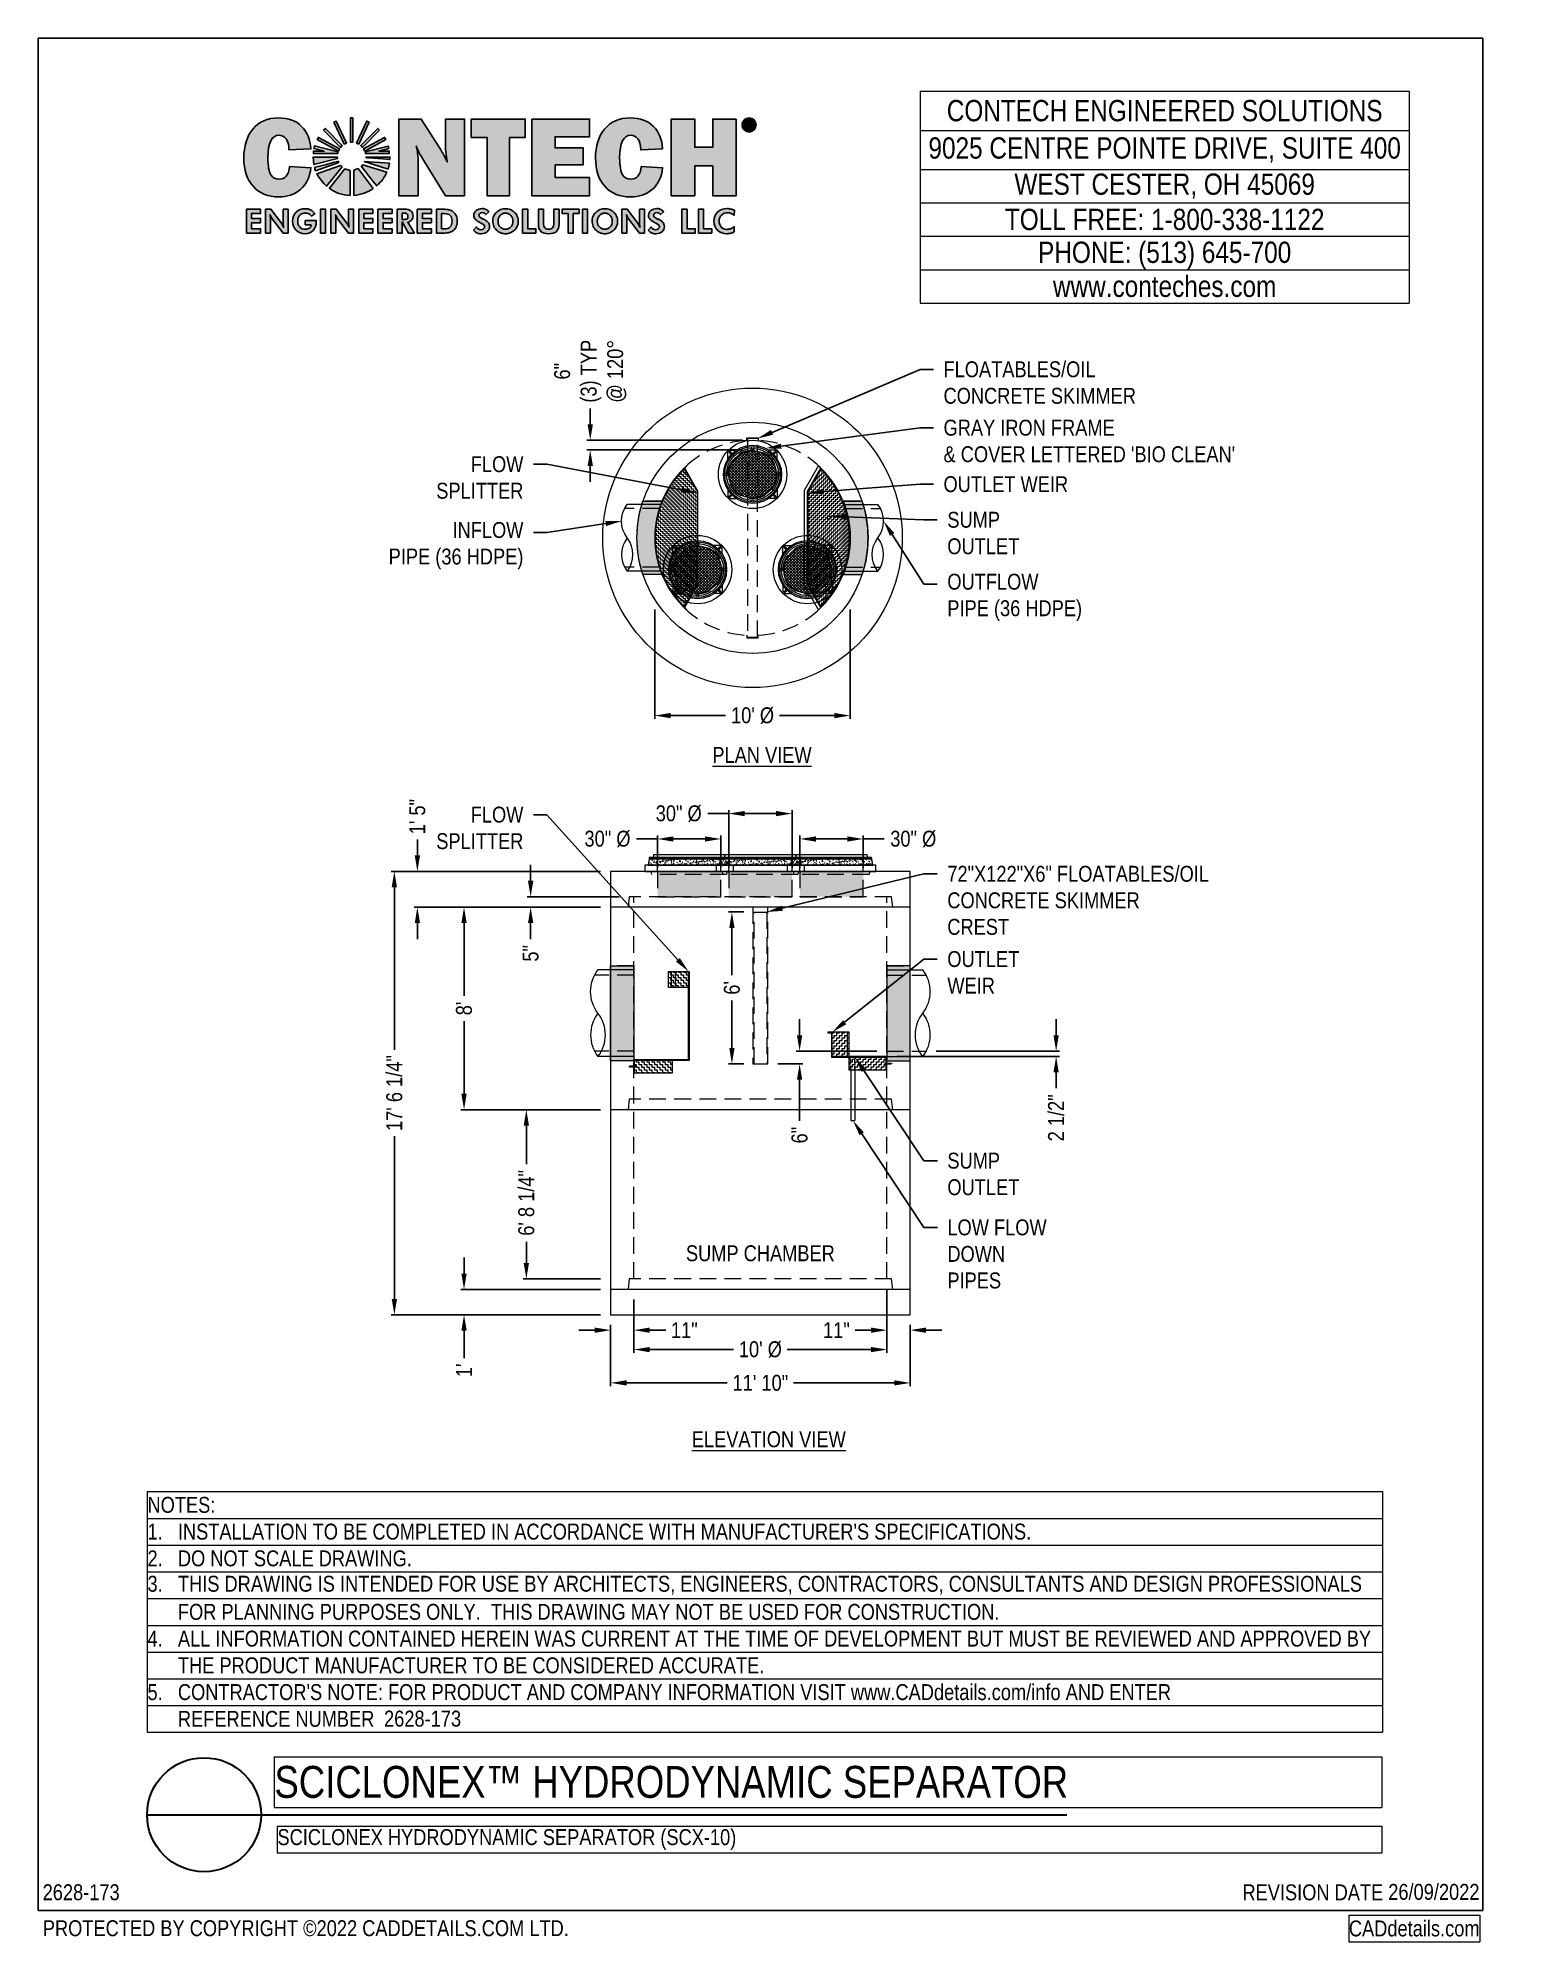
# Model space of a CAD drawing. Extents: x 0 to 220, y -5 to 280.
import ezdxf
from ezdxf import colors
from ezdxf.entities.mleader import LeaderData, LeaderLine
from ezdxf.math import Vec2, Vec3

# ---------------------------------------------------------------- set-up
doc = ezdxf.new("R2010")
doc.units = 0
doc.header["$LTSCALE"] = 10
doc.header["$MEASUREMENT"] = 0
doc.header["$PDMODE"] = 35
doc.linetypes.add('HIDDEN', pattern=[0.375, 0.25, -0.125])
doc.linetypes.add('HIDDEN2', pattern=[0.1875, 0.125, -0.0625])
doc.layers.get('0').update_dxf_attribs({"linetype": 'CONTINUOUS'})
doc.layers.get('Defpoints').update_dxf_attribs({"linetype": 'CONTINUOUS'})
for name, color, linetype in [('2628-LOGO$0$CADdetails-2-FINELIGHT', 2, 'CONTINUOUS'), ('2628-LOGO$0$CADdetails-7-VERYFINE', 7, 'CONTINUOUS'), ('2628-LOGO$0$CADdetails-9-EXTRAFINE', 9, 'CONTINUOUS'), ('2628-LOGO$0$CADdetails-FRAME', 7, 'CONTINUOUS'), ('CADdetails-9-TITLEBLOCK', 7, 'CONTINUOUS')]:
    doc.layers.add(name, color=color, linetype=linetype)
for name, color, linetype, lineweight in [('CADdetails-1-ANNO', 41, 'CONTINUOUS', 5), ('CADdetails-2-HATCH', 8, 'CONTINUOUS', 5), ('CADdetails-3-FINE', 11, 'CONTINUOUS', 5), ('CADdetails-3-HIDDEN', 11, 'HIDDEN', 5), ('CADdetails-4-LIGHT', 3, 'CONTINUOUS', 13), ('CADdetails-5-MEDIUM', 4, 'CONTINUOUS', 18), ('CADdetails-6-HEAVY', 6, 'CONTINUOUS', 30)]:
    doc.layers.add(name, color=color, linetype=linetype, lineweight=lineweight)
doc.styles.add('2628-LOGO$0$CADdetails-DIMENSIONS', font='ARIALN.TTF', dxfattribs={"height": 2.38})
doc.styles.add('2628-LOGO$0$CADdetails-NOTES', font='ARIALN.TTF', dxfattribs={"height": 2.38})
doc.styles.add('CADdetails-DETAILTITLE', font='ARIALN.TTF', dxfattribs={"height": 4.77})
doc.styles.add('CADdetails-DIMENSIONS', font='ARIALN.TTF', dxfattribs={"height": 2.38})
doc.styles.add('CADdetails-NOTES', font='ARIALN.TTF', dxfattribs={"height": 2.38})
doc.dimstyles.new('CADdetails-DIM', dxfattribs={"dimtxt": 2.38, "dimasz": 2.38, "dimexe": 0.5, "dimexo": 1.5, "dimgap": 1, "dimtad": 1, "dimzin": 0, "dimdsep": 46, "dimtxsty": 'CADdetails-DIMENSIONS', "dimcen": 1, "dimclrd": 256, "dimclre": 256, "dimclrt": 256, "dimadec": 0, "dimazin": 0, "dimtfac": 1, "dimtofl": 0, "dimtmove": 0, "dimatfit": 3, "dimfxl": 1, "dimtolj": 1, "dimtzin": 0, "dimarcsym": 0})

msp = doc.modelspace()

# ---------------------------------------------------------------- texts
at = {"layer": 'CADdetails-1-ANNO', "char_height": 2.38, "attachment_point": 2, "style": 'CADdetails-NOTES'}
for s, insert in [('{\\LPLAN VIEW}', (108.243, 173.99)), ('{\\LELEVATION VIEW}', (109.261, 71.664))]:
    msp.add_mtext_dynamic_manual_height_columns(s, width=45.54415, gutter_width=11.9, heights=[0], dxfattribs=dict(at, insert=insert))
at = {"layer": 'CADdetails-1-ANNO', "insert": (108, 99.477), "char_height": 2.38, "width": 45.54415, "attachment_point": 2, "style": 'CADdetails-NOTES'}
msp.add_mtext('\\A1;SUMP CHAMBER', dxfattribs=at)

# ---------------------------------------------------------------- blocks, each defined once
blk = doc.blocks.new('*T22')
at = {"layer": 'Defpoints', "color": 8, "linetype": 'ByBlock', "lineweight": 0, "transparency": 16777216}
for p, q in [((0, 0), (73.1, 0)), ((0, 0), (0, -31.71)), ((73.1, 0), (73.1, -31.71)), ((0, -5.89), (73.1, -5.89)), ((0, -11.71), (73.1, -11.71)), ((0, -16.71), (73.1, -16.71)), ((0, -21.71), (73.1, -21.71)), ((0, -26.71), (73.1, -26.71)), ((0, -31.71), (73.1, -31.71))]:
    blk.add_line(p, q, dxfattribs=at)
at = {"layer": '2628-LOGO$0$CADdetails-2-FINELIGHT', "transparency": 16777216, "char_height": 3.18, "width": 72.9823, "style": '2628-LOGO$0$CADdetails-NOTES'}
for s, insert, attachment_point in [('CONTECH ENGINEERED SOLUTIONS', (36.55, -2.94), 5), ('9025 CENTRE POINTE DRIVE, SUITE 400 ', (36.55, -8.8), 5), ('WEST CESTER, OH 45069', (36.55, -14.21), 5), ('TOLL FREE: 1-800-338-1122', (36.55, -19.21), 5), ('PHONE: (513) 645-700', (36.55, -26.65), 8), ('www.conteches.com', (36.55, -29.21), 5)]:
    blk.add_mtext(s, dxfattribs=dict(at, insert=insert, attachment_point=attachment_point))
blk = doc.blocks.new('*T23')
at = {"layer": 'Defpoints', "color": 8, "linetype": 'ByBlock', "lineweight": 0, "transparency": 16777216}
for p, q in [((0, 0), (184.71, 0)), ((0, 0), (0, -36)), ((184.71, 0), (184.71, -36)), ((0, -4), (184.71, -4)), ((0, -8), (184.71, -8)), ((0, -12), (184.71, -12)), ((0, -16), (184.71, -16)), ((0, -20), (184.71, -20)), ((0, -24), (184.71, -24)), ((0, -28), (184.71, -28)), ((0, -32), (184.71, -32)), ((0, -36), (184.71, -36))]:
    blk.add_line(p, q, dxfattribs=at)
at = {"layer": '2628-LOGO$0$CADdetails-FRAME', "transparency": 16777216, "char_height": 2.38, "width": 184.5948, "attachment_point": 4, "style": '2628-LOGO$0$CADdetails-NOTES'}
for s, insert in [('NOTES:', (0.06, -2)), ("1.   INSTALLATION TO BE COMPLETED IN ACCORDANCE WITH MANUFACTURER'S SPECIFICATIONS.", (0.06, -6)), ('2.   DO NOT SCALE DRAWING.', (0.06, -10)), ('3.   THIS DRAWING IS INTENDED FOR USE BY ARCHITECTS, ENGINEERS, CONTRACTORS, CONSULTANTS AND DESIGN PROFESSIONALS', (0.06, -14)), ('      FOR PLANNING PURPOSES ONLY.  THIS DRAWING MAY NOT BE USED FOR CONSTRUCTION.', (0.06, -18)), ('4.   ALL INFORMATION CONTAINED HEREIN WAS CURRENT AT THE TIME OF DEVELOPMENT BUT MUST BE REVIEWED AND APPROVED BY', (0.06, -22)), ('      THE PRODUCT MANUFACTURER TO BE CONSIDERED ACCURATE.', (0.06, -26)), ("5.   CONTRACTOR'S NOTE: FOR PRODUCT AND COMPANY INFORMATION VISIT www.CADdetails.com/info AND ENTER", (0.06, -30)), ('      REFERENCE NUMBER', (0.06, -34))]:
    blk.add_mtext(s, dxfattribs=dict(at, insert=insert))
blk = doc.blocks.new('*T24')
at = {"layer": 'Defpoints', "color": 8, "linetype": 'ByBlock', "lineweight": 0, "transparency": 16777216}
for p, q in [((0, 0), (19.6, 0)), ((0, 0), (0, -4)), ((19.6, 0), (19.6, -4)), ((0, -4), (19.6, -4))]:
    blk.add_line(p, q, dxfattribs=at)
at = {"layer": '2628-LOGO$0$CADdetails-7-VERYFINE', "transparency": 16777216, "insert": (19.54, -2), "char_height": 2.38, "width": 19.4793, "attachment_point": 6, "style": '2628-LOGO$0$CADdetails-NOTES'}
blk.add_mtext('CADdetails.com', dxfattribs=at)
blk = doc.blocks.new('2628-LOGO')
at = {"layer": '2628-LOGO$0$CADdetails-9-EXTRAFINE', "true_color": 0x024385}
h = blk.add_hatch(color=156, dxfattribs=at)
h.dxf.hatch_style = 2
h.set_gradient(color1=(2, 67, 133), color2=(2, 67, 133), name='INVCYLINDER')
edge = h.paths.add_edge_path()
edge.add_spline(control_points=[(36.03, 265.49), (36.43, 265.49), (36.78, 265.32), (37.07, 264.98)], knot_values=[11, 11, 11, 11, 12, 12, 12, 12], degree=3, periodic=0)
edge.add_spline(control_points=[(37.07, 264.98), (37.36, 264.64), (37.51, 264.08), (37.51, 263.32)], knot_values=[10, 10, 10, 10, 11, 11, 11, 11], degree=3, periodic=0)
edge.add_spline(control_points=[(37.51, 263.32), (37.51, 263.32), (40.79, 263.49), (40.79, 263.49)], knot_values=[9.00001, 9.00001, 9.00001, 9.00001, 10, 10, 10, 10], degree=3, periodic=0)
edge.add_spline(control_points=[(40.79, 263.49), (40.69, 264.88), (40.23, 266), (39.41, 266.83)], knot_values=[8, 8, 8, 8, 9, 9, 9, 9], degree=3, periodic=0)
edge.add_spline(control_points=[(39.41, 266.83), (38.6, 267.67), (37.43, 268.09), (35.92, 268.09)], knot_values=[7, 7, 7, 7, 8, 8, 8, 8], degree=3, periodic=0)
edge.add_spline(control_points=[(35.92, 268.09), (34.29, 268.09), (33.03, 267.54), (32.12, 266.44)], knot_values=[6, 6, 6, 6, 7, 7, 7, 7], degree=3, periodic=0)
edge.add_spline(control_points=[(32.12, 266.44), (31.21, 265.34), (30.76, 263.89), (30.76, 262.09)], knot_values=[5, 5, 5, 5, 6, 6, 6, 6], degree=3, periodic=0)
edge.add_spline(control_points=[(30.76, 262.09), (30.76, 260.28), (31.24, 258.85), (32.19, 257.82)], knot_values=[4, 4, 4, 4, 5, 5, 5, 5], degree=3, periodic=0)
edge.add_spline(control_points=[(32.19, 257.82), (33.15, 256.79), (34.41, 256.28), (35.96, 256.28)], knot_values=[3, 3, 3, 3, 4, 4, 4, 4], degree=3, periodic=0)
edge.add_spline(control_points=[(35.96, 256.28), (37.26, 256.28), (38.35, 256.65), (39.24, 257.4)], knot_values=[2, 2, 2, 2, 3, 3, 3, 3], degree=3, periodic=0)
edge.add_spline(control_points=[(39.24, 257.4), (40.12, 258.15), (40.64, 259.23), (40.79, 260.64)], knot_values=[1, 1, 1, 1, 2, 2, 2, 2], degree=3, periodic=0)
edge.add_spline(control_points=[(40.79, 260.64), (40.79, 260.64), (37.58, 260.83), (37.58, 260.83)], knot_values=[0.00001, 0.00001, 0.00001, 0.00001, 1, 1, 1, 1], degree=3, periodic=0)
edge.add_spline(control_points=[(37.58, 260.83), (37.47, 259.57), (36.95, 258.93), (36.02, 258.93)], knot_values=[15, 15, 15, 15, 16, 16, 16, 16], degree=3, periodic=0)
edge.add_spline(control_points=[(36.02, 258.93), (35.49, 258.93), (35.09, 259.16), (34.8, 259.6)], knot_values=[14, 14, 14, 14, 15, 15, 15, 15], degree=3, periodic=0)
edge.add_spline(control_points=[(34.8, 259.6), (34.51, 260.05), (34.37, 260.9), (34.37, 262.15)], knot_values=[13, 13, 13, 13, 14, 14, 14, 14], degree=3, periodic=0)
edge.add_spline(control_points=[(34.37, 262.15), (34.37, 264.38), (34.92, 265.49), (36.03, 265.49)], knot_values=[12, 12, 12, 12, 13, 13, 13, 13], degree=3, periodic=0)
at = {"layer": '2628-LOGO$0$CADdetails-9-EXTRAFINE', "true_color": 0x387c2b}
h = blk.add_hatch(color=97, dxfattribs=at)
h.set_gradient(color1=(56, 124, 43), color2=(56, 124, 43), tint=1, name='INVCYLINDER')
h.paths.add_polyline_path([(42.78, 263.11), (41.17, 263.11), (41.17, 262.72), (44.8, 262.72), (44.8, 262.99), (41.33, 263.88), (41.24, 263.5)])
h.paths.add_polyline_path([(41.74, 264.81), (44.9, 263.11), (45.08, 263.45), (41.92, 265.15)])
h.paths.add_polyline_path([(42.69, 266.22), (45.22, 263.66), (45.49, 263.93), (42.96, 266.49)])
h.paths.add_polyline_path([(44.23, 267.41), (45.77, 264.14), (46.11, 264.3), (44.57, 267.58)])
h.paths.add_polyline_path([(50.96, 263.11), (52.52, 263.11), (52.52, 262.72), (48.94, 262.72), (48.94, 262.99), (52.36, 263.85), (52.44, 263.49)])
h.paths.add_polyline_path([(52, 264.81), (48.84, 263.11), (48.66, 263.45), (51.82, 265.15)])
h.paths.add_polyline_path([(51.05, 266.22), (48.52, 263.66), (48.25, 263.93), (50.78, 266.49)])
h.paths.add_polyline_path([(49.51, 267.41), (47.97, 264.14), (47.63, 264.3), (49.17, 267.58)])
h.paths.add_polyline_path([(47.08, 268.06), (47.08, 264.44), (46.7, 264.44), (46.7, 268.06)])
edge = h.paths.add_edge_path()
edge.add_spline(control_points=[(46.66, 256.47), (45.52, 256.48), (44.39, 256.88), (43.55, 257.55), (43.55, 257.55), (45.86, 260.44), (45.86, 260.44), (45.86, 260.44), (46.66, 260.18), (46.66, 260.18), (46.66, 260.18), (46.66, 256.47), (46.66, 256.47), (46.66, 256.47), (46.66, 256.47), (46.66, 256.47)], knot_values=[0, 0, 0, 0, 1, 1, 1, 2, 2, 2, 3, 3, 3, 4, 4, 4, 5, 5, 5, 5], degree=3, periodic=0)
edge = h.paths.add_edge_path()
edge.add_spline(control_points=[(50.12, 257.51), (49.28, 256.93), (48.31, 256.57), (47.22, 256.48), (47.22, 256.48), (47.22, 260.24), (47.22, 260.24), (47.22, 260.24), (47.86, 260.49), (47.86, 260.49), (47.86, 260.49), (50.12, 257.51), (50.12, 257.51), (50.12, 257.51), (50.12, 257.51), (50.12, 257.51)], knot_values=[0, 0, 0, 0, 1, 1, 1, 2, 2, 2, 3, 3, 3, 4, 4, 4, 5, 5, 5, 5], degree=3, periodic=0)
edge = h.paths.add_edge_path()
edge.add_spline(control_points=[(45.45, 260.74), (45.45, 260.74), (43.14, 257.87), (43.14, 257.87), (42.57, 258.37), (42.04, 259.06), (41.7, 259.7), (41.7, 259.7), (45.22, 260.97), (45.22, 260.97), (45.22, 260.97), (45.45, 260.74), (45.45, 260.74), (45.45, 260.74), (45.45, 260.74), (45.45, 260.74)], knot_values=[0, 0, 0, 0, 1, 1, 1, 2, 2, 2, 3, 3, 3, 4, 4, 4, 5, 5, 5, 5], degree=3, periodic=0)
edge = h.paths.add_edge_path()
edge.add_spline(control_points=[(52.13, 259.93), (51.87, 259.2), (51.32, 258.5), (50.63, 257.93), (49.83, 258.81), (49.1, 259.87), (48.35, 260.82), (48.35, 260.82), (48.54, 261.07), (48.54, 261.07), (48.54, 261.07), (52.13, 259.93), (52.13, 259.93), (52.13, 259.93), (52.13, 259.93), (52.13, 259.93)], knot_values=[0, 0, 0, 0, 1, 1, 1, 2, 2, 2, 3, 3, 3, 4, 4, 4, 5, 5, 5, 5], degree=3, periodic=0)
edge = h.paths.add_edge_path()
edge.add_spline(control_points=[(44.96, 261.4), (44.96, 261.4), (41.49, 260.17), (41.49, 260.17), (41.42, 260.29), (41.38, 260.48), (41.35, 260.66), (41.34, 260.66), (44.9, 261.56), (44.9, 261.56), (44.9, 261.56), (44.96, 261.4), (44.96, 261.4), (44.96, 261.4), (44.96, 261.4), (44.96, 261.4)], knot_values=[0, 0, 0, 0, 1, 1, 1, 2, 2, 2, 3, 3, 3, 4, 4, 4, 5, 5, 5, 5], degree=3, periodic=0)
edge = h.paths.add_edge_path()
edge.add_spline(control_points=[(52.54, 261.28), (52.51, 261), (52.4, 260.68), (52.33, 260.4), (52.33, 260.4), (48.77, 261.54), (48.77, 261.54), (48.77, 261.54), (52.54, 261.28), (52.54, 261.28), (52.54, 261.28), (52.54, 261.28), (52.54, 261.28)], knot_values=[0, 0, 0, 0, 1, 1, 1, 2, 2, 2, 3, 3, 3, 4, 4, 4, 4], degree=3, periodic=0)
edge = h.paths.add_edge_path()
edge.add_spline(control_points=[(44.73, 262.21), (44.74, 262.21), (44.76, 262.06), (44.76, 262), (44.76, 262), (41.21, 261.11), (41.21, 261.11), (41.21, 261.11), (41.11, 262.21), (41.11, 262.21), (41.12, 262.21), (44.73, 262.21), (44.73, 262.21), (44.73, 262.21), (44.73, 262.21), (44.73, 262.21)], knot_values=[0, 0, 0, 0, 1, 1, 1, 2, 2, 2, 3, 3, 3, 4, 4, 4, 5, 5, 5, 5], degree=3, periodic=0)
edge = h.paths.add_edge_path()
edge.add_spline(control_points=[(52.61, 261.84), (52.61, 261.84), (49.04, 262.11), (49.04, 262.13), (49.04, 262.13), (49.03, 262.21), (49.03, 262.21), (49.03, 262.21), (52.62, 262.21), (52.62, 262.21), (52.62, 262.21), (52.61, 261.84), (52.61, 261.84), (52.61, 261.84), (52.61, 261.84), (52.61, 261.84)], knot_values=[0, 0, 0, 0, 1, 1, 1, 2, 2, 2, 3, 3, 3, 4, 4, 4, 5, 5, 5, 5], degree=3, periodic=0)
at = {"layer": '2628-LOGO$0$CADdetails-9-EXTRAFINE', "true_color": 0x024385}
h = blk.add_hatch(color=156, dxfattribs=at)
h.dxf.hatch_style = 2
h.set_gradient(color1=(2, 67, 133), color2=(2, 67, 133), name='INVCYLINDER')
edge = h.paths.add_edge_path()
edge.add_spline(control_points=[(53.96, 256.42), (53.96, 256.42), (53.96, 256.42), (53.96, 267.88), (53.96, 267.88), (53.96, 267.88), (57.29, 267.88), (57.29, 267.88), (57.29, 267.88), (59.96, 263.68), (59.96, 263.68), (60.49, 262.85), (60.89, 262.12), (61.17, 261.48), (60.99, 262.46), (60.9, 263.47), (60.9, 264.49), (60.9, 264.49), (60.9, 267.88), (60.9, 267.88), (60.9, 267.88), (63.76, 267.88), (63.76, 267.88), (63.76, 267.88), (63.76, 256.42), (63.76, 256.42), (63.76, 256.42), (60.9, 256.42), (60.9, 256.42), (60.9, 256.42), (57.76, 261.48), (57.76, 261.48), (57.36, 262.13), (56.95, 262.92), (56.54, 263.85), (56.72, 263.11), (56.82, 262.49), (56.82, 261.97), (56.82, 261.97), (56.82, 256.42), (56.82, 256.42), (56.82, 256.42), (53.96, 256.42), (53.96, 256.42), (53.96, 256.42)], knot_values=[0, 0, 0, 0, 0.5, 0.5, 1, 1, 1, 2, 2, 2, 3, 3, 3, 4, 4, 4, 5, 5, 5, 6, 6, 6, 7, 7, 7, 8, 8, 8, 9, 9, 9, 10, 10, 10, 11, 11, 11, 12, 12, 12, 13, 13, 13, 14, 14, 14, 14], degree=3, periodic=0)
h = blk.add_hatch(color=156, dxfattribs=at)
h.dxf.hatch_style = 2
h.set_gradient(color1=(2, 67, 133), color2=(2, 67, 133), name='INVCYLINDER')
h.paths.add_polyline_path([(70.47, 265.14), (70.47, 256.42), (67.14, 256.42), (67.14, 265.14), (64.76, 265.14), (64.76, 267.88), (72.85, 267.88), (72.85, 265.14)])
h = blk.add_hatch(color=156, dxfattribs=at)
h.dxf.hatch_style = 2
h.set_gradient(color1=(2, 67, 133), color2=(2, 67, 133), name='INVCYLINDER')
h.paths.add_polyline_path([(82.47, 259.16), (82.47, 256.42), (73.85, 256.42), (73.85, 267.88), (82.47, 267.88), (82.47, 265.24), (77.3, 265.24), (77.3, 263.57), (81.48, 263.57), (81.48, 261.03), (77.3, 261.03), (77.3, 259.16)])
h = blk.add_hatch(color=156, dxfattribs=at)
h.dxf.hatch_style = 2
h.set_gradient(color1=(2, 67, 133), color2=(2, 67, 133), name='INVCYLINDER')
edge = h.paths.add_edge_path()
edge.add_spline(control_points=[(88.63, 265.46), (89.02, 265.46), (89.37, 265.28), (89.66, 264.94)], knot_values=[11, 11, 11, 11, 12, 12, 12, 12], degree=3, periodic=0)
edge.add_spline(control_points=[(89.66, 264.94), (89.96, 264.6), (90.11, 264.05), (90.11, 263.28)], knot_values=[10, 10, 10, 10, 11, 11, 11, 11], degree=3, periodic=0)
edge.add_spline(control_points=[(90.11, 263.28), (90.11, 263.28), (93.39, 263.46), (93.39, 263.46)], knot_values=[9.00001, 9.00001, 9.00001, 9.00001, 10, 10, 10, 10], degree=3, periodic=0)
edge.add_spline(control_points=[(93.39, 263.46), (93.28, 264.85), (92.82, 265.96), (92.01, 266.8)], knot_values=[8, 8, 8, 8, 9, 9, 9, 9], degree=3, periodic=0)
edge.add_spline(control_points=[(92.01, 266.8), (91.19, 267.64), (90.03, 268.06), (88.51, 268.06)], knot_values=[7, 7, 7, 7, 8, 8, 8, 8], degree=3, periodic=0)
edge.add_spline(control_points=[(88.51, 268.06), (86.89, 268.06), (85.62, 267.51), (84.71, 266.4)], knot_values=[6, 6, 6, 6, 7, 7, 7, 7], degree=3, periodic=0)
edge.add_spline(control_points=[(84.71, 266.4), (83.81, 265.3), (83.35, 263.85), (83.35, 262.05)], knot_values=[5, 5, 5, 5, 6, 6, 6, 6], degree=3, periodic=0)
edge.add_spline(control_points=[(83.35, 262.05), (83.35, 260.24), (83.83, 258.82), (84.79, 257.79)], knot_values=[4, 4, 4, 4, 5, 5, 5, 5], degree=3, periodic=0)
edge.add_spline(control_points=[(84.79, 257.79), (85.75, 256.76), (87, 256.24), (88.56, 256.24)], knot_values=[3, 3, 3, 3, 4, 4, 4, 4], degree=3, periodic=0)
edge.add_spline(control_points=[(88.56, 256.24), (89.85, 256.24), (90.94, 256.62), (91.83, 257.37)], knot_values=[2, 2, 2, 2, 3, 3, 3, 3], degree=3, periodic=0)
edge.add_spline(control_points=[(91.83, 257.37), (92.72, 258.12), (93.24, 259.2), (93.39, 260.6)], knot_values=[1, 1, 1, 1, 2, 2, 2, 2], degree=3, periodic=0)
edge.add_spline(control_points=[(93.39, 260.6), (93.39, 260.6), (90.17, 260.79), (90.17, 260.79)], knot_values=[0.00001, 0.00001, 0.00001, 0.00001, 1, 1, 1, 1], degree=3, periodic=0)
edge.add_spline(control_points=[(90.17, 260.79), (90.06, 259.53), (89.54, 258.9), (88.61, 258.9)], knot_values=[15, 15, 15, 15, 16, 16, 16, 16], degree=3, periodic=0)
edge.add_spline(control_points=[(88.61, 258.9), (88.09, 258.9), (87.69, 259.12), (87.4, 259.57)], knot_values=[14, 14, 14, 14, 15, 15, 15, 15], degree=3, periodic=0)
edge.add_spline(control_points=[(87.4, 259.57), (87.11, 260.02), (86.96, 260.86), (86.96, 262.11)], knot_values=[13, 13, 13, 13, 14, 14, 14, 14], degree=3, periodic=0)
edge.add_spline(control_points=[(86.96, 262.11), (86.96, 264.34), (87.52, 265.46), (88.63, 265.46)], knot_values=[12, 12, 12, 12, 13, 13, 13, 13], degree=3, periodic=0)
h = blk.add_hatch(color=156, dxfattribs=at)
h.dxf.hatch_style = 2
h.set_gradient(color1=(2, 67, 133), color2=(2, 67, 133), name='INVCYLINDER')
h.paths.add_polyline_path([(104.4, 267.88), (104.4, 256.42), (100.88, 256.42), (100.88, 260.88), (98.19, 260.88), (98.19, 256.42), (94.67, 256.42), (94.67, 267.88), (98.19, 267.88), (98.19, 263.67), (100.88, 263.67), (100.88, 267.88)])
h = blk.add_hatch(color=156, dxfattribs=at)
h.dxf.hatch_style = 2
h.set_gradient(color1=(2, 67, 133), color2=(2, 67, 133), name='INVCYLINDER')
edge = h.paths.add_edge_path()
edge.add_spline(control_points=[(106.31, 268.06), (106.46, 268.06), (106.59, 268.03), (106.72, 267.98), (106.85, 267.93), (106.96, 267.85), (107.06, 267.75), (107.15, 267.65), (107.23, 267.54), (107.28, 267.42), (107.33, 267.29), (107.35, 267.16), (107.35, 267.02), (107.35, 266.88), (107.33, 266.74), (107.28, 266.62), (107.23, 266.49), (107.15, 266.38), (107.05, 266.28), (106.95, 266.18), (106.84, 266.11), (106.71, 266.06), (106.58, 266), (106.45, 265.98), (106.31, 265.98), (106.18, 265.98), (106.04, 266), (105.91, 266.06), (105.79, 266.11), (105.68, 266.19), (105.57, 266.29), (105.48, 266.39), (105.4, 266.5), (105.35, 266.63), (105.3, 266.75), (105.27, 266.88), (105.27, 267.02), (105.27, 267.16), (105.3, 267.29), (105.35, 267.42), (105.41, 267.55), (105.49, 267.66), (105.59, 267.76), (105.69, 267.86), (105.79, 267.93), (105.92, 267.98), (106.04, 268.03), (106.17, 268.06), (106.31, 268.06)], knot_values=[0, 0, 0, 0, 1, 1, 1, 2, 2, 2, 3, 3, 3, 4, 4, 4, 5, 5, 5, 6, 6, 6, 7, 7, 7, 8, 8, 8, 9, 9, 9, 10, 10, 10, 11, 11, 11, 12, 12, 12, 13, 13, 13, 14, 14, 14, 15, 15, 15, 16, 16, 16, 16], degree=3, periodic=0)
edge = h.paths.add_edge_path(flags=16)
edge.add_spline(control_points=[(106.31, 267.9), (106.19, 267.9), (106.08, 267.88), (105.98, 267.84), (105.87, 267.8), (105.78, 267.73), (105.7, 267.65), (105.61, 267.56), (105.54, 267.46), (105.5, 267.36), (105.45, 267.25), (105.43, 267.13), (105.43, 267.02), (105.43, 266.9), (105.45, 266.79), (105.5, 266.68), (105.54, 266.58), (105.6, 266.48), (105.69, 266.4), (105.77, 266.31), (105.87, 266.25), (105.97, 266.2), (106.08, 266.16), (106.19, 266.13), (106.3, 266.13), (106.42, 266.13), (106.54, 266.16), (106.65, 266.2), (106.76, 266.24), (106.85, 266.31), (106.94, 266.39), (107.02, 266.47), (107.09, 266.57), (107.13, 266.67), (107.18, 266.78), (107.2, 266.89), (107.2, 267), (107.2, 267.13), (107.18, 267.24), (107.14, 267.35), (107.09, 267.46), (107.03, 267.55), (106.95, 267.64), (106.86, 267.72), (106.76, 267.79), (106.66, 267.84), (106.55, 267.88), (106.44, 267.9), (106.31, 267.9)], knot_values=[0, 0, 0, 0, 1, 1, 1, 2, 2, 2, 3, 3, 3, 4, 4, 4, 5, 5, 5, 6, 6, 6, 7, 7, 7, 8, 8, 8, 9, 9, 9, 10, 10, 10, 11, 11, 11, 12, 12, 12, 13, 13, 13, 14, 14, 14, 15, 15, 15, 16, 16, 16, 16], degree=3, periodic=0)
h = blk.add_hatch(color=156, dxfattribs=at)
h.dxf.hatch_style = 2
h.set_gradient(color1=(2, 67, 133), color2=(2, 67, 133), name='INVCYLINDER')
edge = h.paths.add_edge_path()
edge.add_spline(control_points=[(105.89, 267.62), (105.89, 267.62), (106.34, 267.62), (106.34, 267.62), (106.5, 267.62), (106.62, 267.59), (106.71, 267.54), (106.79, 267.49), (106.83, 267.41), (106.83, 267.3), (106.83, 267.22), (106.81, 267.15), (106.77, 267.09), (106.72, 267.04), (106.66, 267), (106.57, 266.98), (106.57, 266.98), (106.83, 266.46), (106.83, 266.46), (106.83, 266.46), (106.55, 266.46), (106.55, 266.46), (106.55, 266.46), (106.32, 266.94), (106.32, 266.94), (106.32, 266.94), (106.14, 266.94), (106.14, 266.94), (106.14, 266.94), (106.14, 266.46), (106.14, 266.46), (106.14, 266.46), (105.89, 266.46), (105.89, 266.46), (105.89, 266.46), (105.89, 267.62), (105.89, 267.62)], knot_values=[0, 0, 0, 0, 1, 1, 1, 2, 2, 2, 3, 3, 3, 4, 4, 4, 5, 5, 5, 6, 6, 6, 7, 7, 7, 8, 8, 8, 9, 9, 9, 10, 10, 10, 11, 11, 11, 12, 12, 12, 12], degree=3, periodic=0)
edge = h.paths.add_edge_path(flags=16)
edge.add_spline(control_points=[(106.14, 267.46), (106.14, 267.46), (106.14, 267.1), (106.14, 267.1), (106.14, 267.1), (106.31, 267.1), (106.31, 267.1), (106.4, 267.1), (106.47, 267.11), (106.51, 267.14), (106.55, 267.17), (106.58, 267.21), (106.58, 267.28), (106.58, 267.34), (106.55, 267.39), (106.51, 267.42), (106.46, 267.45), (106.39, 267.46), (106.29, 267.46), (106.29, 267.46), (106.14, 267.46), (106.14, 267.46)], knot_values=[0, 0, 0, 0, 1, 1, 1, 2, 2, 2, 3, 3, 3, 4, 4, 4, 5, 5, 5, 6, 6, 6, 7, 7, 7, 7], degree=3, periodic=0)
h = blk.add_hatch(color=156, dxfattribs=at)
h.dxf.hatch_style = 2
h.set_gradient(color1=(2, 67, 133), color2=(2, 67, 133), name='INVCYLINDER')
h.paths.add_polyline_path([(31.16, 250.84), (31.16, 254.41), (33.26, 254.41), (33.26, 253.77), (31.92, 253.77), (31.92, 253.03), (33.26, 253.03), (33.26, 252.38), (31.92, 252.38), (31.92, 251.49), (33.26, 251.49), (33.26, 250.84)])
h = blk.add_hatch(color=156, dxfattribs=at)
h.dxf.hatch_style = 2
h.set_gradient(color1=(2, 67, 133), color2=(2, 67, 133), name='INVCYLINDER')
edge = h.paths.add_edge_path()
edge.add_spline(control_points=[(37.39, 250.84), (37.39, 250.84), (37.39, 250.84), (36.64, 250.84), (36.64, 250.84), (36.64, 250.84), (35.01, 252.96), (35.01, 252.96), (34.97, 253.02), (34.92, 253.1), (34.86, 253.2), (34.81, 253.31), (34.75, 253.44), (34.69, 253.59), (34.71, 253.48), (34.72, 253.38), (34.73, 253.28), (34.74, 253.17), (34.74, 253.04), (34.74, 252.88), (34.74, 252.88), (34.74, 250.84), (34.74, 250.84), (34.74, 250.84), (34.01, 250.84), (34.01, 250.84), (34.01, 250.84), (34.01, 254.41), (34.01, 254.41), (34.01, 254.41), (34.81, 254.41), (34.81, 254.41), (34.81, 254.41), (36.39, 252.33), (36.39, 252.33), (36.43, 252.27), (36.48, 252.19), (36.54, 252.08), (36.59, 251.98), (36.65, 251.85), (36.71, 251.71), (36.69, 251.81), (36.68, 251.92), (36.67, 252.02), (36.66, 252.13), (36.66, 252.26), (36.66, 252.41), (36.66, 252.41), (36.66, 254.41), (36.66, 254.41), (36.66, 254.41), (37.39, 254.41), (37.39, 254.41), (37.39, 254.41), (37.39, 250.84), (37.39, 250.84), (37.39, 250.84)], knot_values=[0, 0, 0, 0, 0.5, 0.5, 1, 1, 1, 2, 2, 2, 3, 3, 3, 4, 4, 4, 5, 5, 5, 6, 6, 6, 7, 7, 7, 8, 8, 8, 9, 9, 9, 10, 10, 10, 11, 11, 11, 12, 12, 12, 13, 13, 13, 14, 14, 14, 15, 15, 15, 16, 16, 16, 17, 17, 17, 18, 18, 18, 18], degree=3, periodic=0)
h = blk.add_hatch(color=156, dxfattribs=at)
h.dxf.hatch_style = 2
h.set_gradient(color1=(2, 67, 133), color2=(2, 67, 133), name='INVCYLINDER')
edge = h.paths.add_edge_path(flags=17)
edge.add_spline(control_points=[(40.82, 252.05), (40.82, 252.05), (40.82, 252.05), (40.82, 252.05)], knot_values=[20, 20, 20, 20, 20.00003, 20.00003, 20.00003, 20.00003], degree=3, periodic=0)
edge = h.paths.add_edge_path(flags=16)
edge.add_spline(control_points=[(41.4, 253.76), (41.4, 253.76), (41.4, 253.76), (41.4, 253.76)], knot_values=[11, 11, 11, 11, 11.00001, 11.00001, 11.00001, 11.00001], degree=3, periodic=0)
edge = h.paths.add_edge_path(flags=16)
edge.add_spline(control_points=[(39.96, 252.72), (39.96, 252.72), (39.96, 252.72), (39.96, 252.72), (39.96, 252.72), (39.96, 252.72), (39.96, 252.72)], knot_values=[0, 0, 0, 0, 0.00001, 0.00001, 0.00001, 0.00004, 0.00004, 0.00004, 0.00004], degree=3, periodic=0)
edge = h.paths.add_edge_path(flags=16)
edge.add_spline(control_points=[(40.82, 252.05), (40.82, 252.05), (40.82, 252.05), (40.82, 252.05)], knot_values=[20, 20, 20, 20, 20.00003, 20.00003, 20.00003, 20.00003], degree=3, periodic=0)
edge = h.paths.add_edge_path(flags=17)
edge.add_spline(control_points=[(41.4, 253.76), (41.4, 253.76), (41.4, 253.76), (41.4, 253.76)], knot_values=[11, 11, 11, 11, 11.00001, 11.00001, 11.00001, 11.00001], degree=3, periodic=0)
edge = h.paths.add_edge_path(flags=16)
edge.add_spline(control_points=[(39.96, 252.72), (39.96, 252.72), (39.96, 252.72), (39.96, 252.72), (39.96, 252.72), (39.96, 252.72), (39.96, 252.72)], knot_values=[0, 0, 0, 0, 0.00001, 0.00001, 0.00001, 0.00004, 0.00004, 0.00004, 0.00004], degree=3, periodic=0)
edge = h.paths.add_edge_path()
edge.add_spline(control_points=[(39.96, 252.72), (39.96, 252.72), (41.59, 252.72), (41.59, 252.72), (41.59, 252.7), (41.59, 252.68), (41.59, 252.65), (41.59, 252.63), (41.59, 252.59), (41.59, 252.54), (41.59, 252.01), (41.44, 251.57), (41.14, 251.24), (40.83, 250.91), (40.43, 250.74), (39.95, 250.74), (39.39, 250.74), (38.94, 250.92), (38.58, 251.27), (38.22, 251.63), (38.04, 252.08), (38.04, 252.62), (38.04, 253.16), (38.22, 253.61), (38.58, 253.96), (38.94, 254.32), (39.4, 254.49), (39.95, 254.49), (40.24, 254.49), (40.51, 254.43), (40.75, 254.31), (40.99, 254.19), (41.21, 254), (41.4, 253.76), (41.4, 253.76), (40.88, 253.38), (40.88, 253.38), (40.76, 253.54), (40.62, 253.66), (40.48, 253.73), (40.34, 253.8), (40.17, 253.83), (39.99, 253.83), (39.64, 253.83), (39.35, 253.72), (39.14, 253.5), (38.93, 253.28), (38.82, 252.99), (38.82, 252.62), (38.82, 252.26), (38.93, 251.97), (39.14, 251.75), (39.35, 251.52), (39.63, 251.41), (39.97, 251.41), (40.22, 251.41), (40.43, 251.47), (40.58, 251.59), (40.74, 251.71), (40.82, 251.86), (40.82, 252.05), (40.82, 252.05), (40.82, 252.09), (40.82, 252.09), (40.82, 252.09), (39.96, 252.09), (39.96, 252.09), (39.96, 252.09), (39.96, 252.72), (39.96, 252.72)], knot_values=[0, 0, 0, 0, 1, 1, 1, 2, 2, 2, 3, 3, 3, 4, 4, 4, 5, 5, 5, 6, 6, 6, 7, 7, 7, 8, 8, 8, 9, 9, 9, 10, 10, 10, 11, 11, 11, 12, 12, 12, 13, 13, 13, 14, 14, 14, 15, 15, 15, 16, 16, 16, 17, 17, 17, 18, 18, 18, 19, 19, 19, 20, 20, 20, 21, 21, 21, 22, 22, 22, 23, 23, 23, 23], degree=3, periodic=0)
edge = h.paths.add_edge_path(flags=17)
edge.add_spline(control_points=[(41.59, 252.61), (41.59, 252.59), (41.59, 252.57), (41.59, 252.54)], knot_values=[2.5, 2.5, 2.5, 2.5, 3, 3, 3, 3], degree=3, periodic=0)
edge.add_spline(control_points=[(41.59, 252.54), (41.59, 252.59), (41.59, 252.63), (41.59, 252.65)], knot_values=[2, 2, 2, 2, 3, 3, 3, 3], degree=3, periodic=0)
edge.add_spline(control_points=[(41.59, 252.65), (41.59, 252.64), (41.59, 252.63), (41.59, 252.61)], knot_values=[2, 2, 2, 2, 2.5, 2.5, 2.5, 2.5], degree=3, periodic=0)
edge = h.paths.add_edge_path(flags=17)
edge.add_spline(control_points=[(41.59, 252.69), (41.59, 252.7), (41.59, 252.71), (41.59, 252.72), (41.59, 252.72), (41.59, 252.72), (41.59, 252.72)], knot_values=[0.998044, 0.998044, 0.998044, 0.998044, 1.498044, 1.498044, 1.498044, 1.5, 1.5, 1.5, 1.5], degree=3, periodic=0)
edge.add_spline(control_points=[(41.59, 252.72), (41.59, 252.7), (41.59, 252.68), (41.59, 252.65)], knot_values=[1, 1, 1, 1, 2, 2, 2, 2], degree=3, periodic=0)
edge.add_spline(control_points=[(41.59, 252.69), (41.59, 252.68), (41.59, 252.67), (41.59, 252.65)], knot_values=[1.5, 1.5, 1.5, 1.5, 2, 2, 2, 2], degree=3, periodic=0)
edge = h.paths.add_edge_path(flags=17)
edge.add_spline(control_points=[(39.96, 252.72), (39.96, 252.72), (41.59, 252.72), (41.59, 252.72)], knot_values=[0.00001, 0.00001, 0.00001, 0.00001, 1, 1, 1, 1], degree=3, periodic=0)
edge.add_spline(control_points=[(39.96, 252.72), (39.96, 252.72), (40.17, 252.72), (40.43, 252.72)], knot_values=[0.00001, 0.00001, 0.00001, 0.00001, 0.356658, 0.356658, 0.356658, 0.356658], degree=3, periodic=0)
edge.add_spline(control_points=[(40.43, 252.72), (40.59, 252.72), (40.76, 252.72), (40.93, 252.72)], knot_values=[0.356658, 0.356658, 0.356658, 0.356658, 0.564538, 0.564538, 0.564538, 0.564538], degree=3, periodic=0)
edge.add_spline(control_points=[(40.93, 252.72), (41.08, 252.72), (41.22, 252.72), (41.33, 252.72)], knot_values=[0.564538, 0.564538, 0.564538, 0.564538, 0.750003, 0.750003, 0.750003, 0.750003], degree=3, periodic=0)
edge.add_spline(control_points=[(41.33, 252.72), (41.41, 252.72), (41.47, 252.72), (41.52, 252.72)], knot_values=[0.750003, 0.750003, 0.750003, 0.750003, 0.875001, 0.875001, 0.875001, 0.875001], degree=3, periodic=0)
edge.add_spline(control_points=[(41.52, 252.72), (41.54, 252.72), (41.56, 252.72), (41.57, 252.72)], knot_values=[0.875001, 0.875001, 0.875001, 0.875001, 0.937501, 0.937501, 0.937501, 0.937501], degree=3, periodic=0)
edge.add_spline(control_points=[(41.57, 252.72), (41.58, 252.72), (41.58, 252.72), (41.58, 252.72)], knot_values=[0.937501, 0.937501, 0.937501, 0.937501, 0.96875, 0.96875, 0.96875, 0.96875], degree=3, periodic=0)
edge.add_spline(control_points=[(41.58, 252.72), (41.58, 252.72), (41.59, 252.72), (41.59, 252.72)], knot_values=[0.96875, 0.96875, 0.96875, 0.96875, 0.984375, 0.984375, 0.984375, 0.984375], degree=3, periodic=0)
edge.add_spline(control_points=[(41.59, 252.72), (41.59, 252.72), (41.59, 252.72), (41.59, 252.72)], knot_values=[0.984375, 0.984375, 0.984375, 0.984375, 0.992188, 0.992188, 0.992188, 0.992188], degree=3, periodic=0)
edge.add_spline(control_points=[(41.59, 252.72), (41.59, 252.72), (41.59, 252.72), (41.59, 252.72)], knot_values=[0.992188, 0.992188, 0.992188, 0.992188, 0.998044, 0.998044, 0.998044, 0.998044], degree=3, periodic=0)
edge = h.paths.add_edge_path(flags=17)
edge.add_spline(control_points=[(40.24, 251.44), (40.18, 251.43), (40.13, 251.42), (40.07, 251.42)], knot_values=[18.125, 18.125, 18.125, 18.125, 18.375, 18.375, 18.375, 18.375], degree=3, periodic=0)
edge.add_spline(control_points=[(40.07, 251.42), (40.04, 251.41), (40, 251.41), (39.97, 251.41)], knot_values=[18, 18, 18, 18, 18.125, 18.125, 18.125, 18.125], degree=3, periodic=0)
edge.add_spline(control_points=[(39.97, 251.41), (40.22, 251.41), (40.43, 251.47), (40.58, 251.59)], knot_values=[18, 18, 18, 18, 19, 19, 19, 19], degree=3, periodic=0)
edge.add_spline(control_points=[(40.58, 251.59), (40.56, 251.58), (40.54, 251.56), (40.52, 251.55)], knot_values=[18.875, 18.875, 18.875, 18.875, 19, 19, 19, 19], degree=3, periodic=0)
edge.add_spline(control_points=[(40.52, 251.55), (40.5, 251.54), (40.48, 251.52), (40.46, 251.51)], knot_values=[18.75, 18.75, 18.75, 18.75, 18.875, 18.875, 18.875, 18.875], degree=3, periodic=0)
edge.add_spline(control_points=[(40.46, 251.51), (40.44, 251.5), (40.41, 251.49), (40.39, 251.48)], knot_values=[18.625, 18.625, 18.625, 18.625, 18.75, 18.75, 18.75, 18.75], degree=3, periodic=0)
edge.add_spline(control_points=[(40.39, 251.48), (40.34, 251.46), (40.29, 251.45), (40.24, 251.44)], knot_values=[18.375, 18.375, 18.375, 18.375, 18.625, 18.625, 18.625, 18.625], degree=3, periodic=0)
edge = h.paths.add_edge_path(flags=16)
edge.add_spline(control_points=[(38.92, 252.08), (38.94, 252.04), (38.96, 252.01), (38.97, 251.98)], knot_values=[16.5625, 16.5625, 16.5625, 16.5625, 16.6875, 16.6875, 16.6875, 16.6875], degree=3, periodic=0)
edge.add_spline(control_points=[(38.97, 251.98), (38.99, 251.94), (39.01, 251.91), (39.03, 251.88)], knot_values=[16.6875, 16.6875, 16.6875, 16.6875, 16.8125, 16.8125, 16.8125, 16.8125], degree=3, periodic=0)
edge.add_spline(control_points=[(39.03, 251.88), (39.04, 251.86), (39.06, 251.85), (39.07, 251.83)], knot_values=[16.8125, 16.8125, 16.8125, 16.8125, 16.875, 16.875, 16.875, 16.875], degree=3, periodic=0)
edge.add_spline(control_points=[(39.07, 251.83), (39.08, 251.82), (39.09, 251.8), (39.1, 251.79)], knot_values=[16.875, 16.875, 16.875, 16.875, 16.9375, 16.9375, 16.9375, 16.9375], degree=3, periodic=0)
edge.add_spline(control_points=[(39.1, 251.79), (39.12, 251.77), (39.13, 251.76), (39.14, 251.75)], knot_values=[16.9375, 16.9375, 16.9375, 16.9375, 17, 17, 17, 17], degree=3, periodic=0)
edge.add_spline(control_points=[(39.14, 251.75), (38.93, 251.97), (38.82, 252.26), (38.82, 252.62)], knot_values=[16, 16, 16, 16, 17, 17, 17, 17], degree=3, periodic=0)
edge.add_spline(control_points=[(38.82, 252.62), (38.82, 252.58), (38.83, 252.53), (38.83, 252.49)], knot_values=[16, 16, 16, 16, 16.125, 16.125, 16.125, 16.125], degree=3, periodic=0)
edge.add_spline(control_points=[(38.83, 252.49), (38.84, 252.4), (38.85, 252.32), (38.87, 252.24)], knot_values=[16.125, 16.125, 16.125, 16.125, 16.375, 16.375, 16.375, 16.375], degree=3, periodic=0)
edge.add_spline(control_points=[(38.87, 252.24), (38.88, 252.19), (38.9, 252.13), (38.92, 252.08)], knot_values=[16.375, 16.375, 16.375, 16.375, 16.5625, 16.5625, 16.5625, 16.5625], degree=3, periodic=0)
edge = h.paths.add_edge_path(flags=17)
edge.add_spline(control_points=[(39.62, 251.46), (39.63, 251.46), (39.65, 251.45), (39.67, 251.45)], knot_values=[17.625, 17.625, 17.625, 17.625, 17.6875, 17.6875, 17.6875, 17.6875], degree=3, periodic=0)
edge.add_spline(control_points=[(39.67, 251.45), (39.69, 251.44), (39.71, 251.44), (39.73, 251.43)], knot_values=[17.6875, 17.6875, 17.6875, 17.6875, 17.75, 17.75, 17.75, 17.75], degree=3, periodic=0)
edge.add_spline(control_points=[(39.73, 251.43), (39.77, 251.43), (39.81, 251.42), (39.85, 251.42)], knot_values=[17.75, 17.75, 17.75, 17.75, 17.875, 17.875, 17.875, 17.875], degree=3, periodic=0)
edge.add_spline(control_points=[(39.85, 251.42), (39.89, 251.42), (39.93, 251.41), (39.97, 251.41)], knot_values=[17.875, 17.875, 17.875, 17.875, 18, 18, 18, 18], degree=3, periodic=0)
edge.add_spline(control_points=[(39.14, 251.75), (39.35, 251.52), (39.63, 251.41), (39.97, 251.41)], knot_values=[17, 17, 17, 17, 18, 18, 18, 18], degree=3, periodic=0)
edge.add_spline(control_points=[(39.14, 251.75), (39.16, 251.73), (39.17, 251.72), (39.18, 251.71)], knot_values=[17, 17, 17, 17, 17.0625, 17.0625, 17.0625, 17.0625], degree=3, periodic=0)
edge.add_spline(control_points=[(39.18, 251.71), (39.2, 251.69), (39.21, 251.68), (39.22, 251.67)], knot_values=[17.0625, 17.0625, 17.0625, 17.0625, 17.125, 17.125, 17.125, 17.125], degree=3, periodic=0)
edge.add_spline(control_points=[(39.22, 251.67), (39.24, 251.66), (39.25, 251.64), (39.27, 251.63)], knot_values=[17.125, 17.125, 17.125, 17.125, 17.1875, 17.1875, 17.1875, 17.1875], degree=3, periodic=0)
edge.add_spline(control_points=[(39.27, 251.63), (39.28, 251.62), (39.3, 251.61), (39.31, 251.6)], knot_values=[17.1875, 17.1875, 17.1875, 17.1875, 17.25, 17.25, 17.25, 17.25], degree=3, periodic=0)
edge.add_spline(control_points=[(39.31, 251.6), (39.33, 251.59), (39.34, 251.58), (39.36, 251.57)], knot_values=[17.25, 17.25, 17.25, 17.25, 17.3125, 17.3125, 17.3125, 17.3125], degree=3, periodic=0)
edge.add_spline(control_points=[(39.36, 251.57), (39.39, 251.55), (39.42, 251.53), (39.46, 251.52)], knot_values=[17.3125, 17.3125, 17.3125, 17.3125, 17.4375, 17.4375, 17.4375, 17.4375], degree=3, periodic=0)
edge.add_spline(control_points=[(39.46, 251.52), (39.49, 251.5), (39.53, 251.49), (39.56, 251.48)], knot_values=[17.4375, 17.4375, 17.4375, 17.4375, 17.5625, 17.5625, 17.5625, 17.5625], degree=3, periodic=0)
edge.add_spline(control_points=[(39.56, 251.48), (39.58, 251.47), (39.6, 251.47), (39.62, 251.46)], knot_values=[17.5625, 17.5625, 17.5625, 17.5625, 17.625, 17.625, 17.625, 17.625], degree=3, periodic=0)
edge = h.paths.add_edge_path(flags=17)
edge.add_spline(control_points=[(40.81, 251.98), (40.82, 251.99), (40.82, 252.01), (40.82, 252.02)], knot_values=[19.874996, 19.874996, 19.874996, 19.874996, 19.937495, 19.937495, 19.937495, 19.937495], degree=3, periodic=0)
edge.add_spline(control_points=[(40.82, 252.02), (40.82, 252.03), (40.82, 252.04), (40.82, 252.05)], knot_values=[19.937495, 19.937495, 19.937495, 19.937495, 20, 20, 20, 20], degree=3, periodic=0)
edge.add_spline(control_points=[(40.58, 251.59), (40.74, 251.71), (40.82, 251.86), (40.82, 252.05)], knot_values=[19, 19, 19, 19, 20, 20, 20, 20], degree=3, periodic=0)
edge.add_spline(control_points=[(40.58, 251.59), (40.59, 251.6), (40.6, 251.61), (40.61, 251.61)], knot_values=[19, 19, 19, 19, 19.0625, 19.0625, 19.0625, 19.0625], degree=3, periodic=0)
edge.add_spline(control_points=[(40.61, 251.61), (40.63, 251.63), (40.65, 251.64), (40.66, 251.66)], knot_values=[19.0625, 19.0625, 19.0625, 19.0625, 19.187499, 19.187499, 19.187499, 19.187499], degree=3, periodic=0)
edge.add_spline(control_points=[(40.66, 251.66), (40.67, 251.67), (40.68, 251.68), (40.69, 251.69)], knot_values=[19.187499, 19.187499, 19.187499, 19.187499, 19.25, 19.25, 19.25, 19.25], degree=3, periodic=0)
edge.add_spline(control_points=[(40.69, 251.69), (40.69, 251.69), (40.7, 251.7), (40.71, 251.71)], knot_values=[19.25, 19.25, 19.25, 19.25, 19.312498, 19.312498, 19.312498, 19.312498], degree=3, periodic=0)
edge.add_spline(control_points=[(40.71, 251.71), (40.72, 251.73), (40.73, 251.75), (40.74, 251.77)], knot_values=[19.312498, 19.312498, 19.312498, 19.312498, 19.437498, 19.437498, 19.437498, 19.437498], degree=3, periodic=0)
edge.add_spline(control_points=[(40.74, 251.77), (40.75, 251.78), (40.75, 251.79), (40.76, 251.79)], knot_values=[19.437498, 19.437498, 19.437498, 19.437498, 19.499999, 19.499999, 19.499999, 19.499999], degree=3, periodic=0)
edge.add_spline(control_points=[(40.76, 251.79), (40.76, 251.8), (40.77, 251.81), (40.77, 251.82)], knot_values=[19.499999, 19.499999, 19.499999, 19.499999, 19.562497, 19.562497, 19.562497, 19.562497], degree=3, periodic=0)
edge.add_spline(control_points=[(40.77, 251.82), (40.78, 251.83), (40.78, 251.84), (40.79, 251.85)], knot_values=[19.562497, 19.562497, 19.562497, 19.562497, 19.624998, 19.624998, 19.624998, 19.624998], degree=3, periodic=0)
edge.add_spline(control_points=[(40.79, 251.85), (40.79, 251.86), (40.79, 251.87), (40.8, 251.89)], knot_values=[19.624998, 19.624998, 19.624998, 19.624998, 19.687497, 19.687497, 19.687497, 19.687497], degree=3, periodic=0)
edge.add_spline(control_points=[(40.8, 251.89), (40.8, 251.9), (40.8, 251.91), (40.8, 251.92)], knot_values=[19.687497, 19.687497, 19.687497, 19.687497, 19.749997, 19.749997, 19.749997, 19.749997], degree=3, periodic=0)
edge.add_spline(control_points=[(40.8, 251.92), (40.81, 251.93), (40.81, 251.94), (40.81, 251.95)], knot_values=[19.749997, 19.749997, 19.749997, 19.749997, 19.812496, 19.812496, 19.812496, 19.812496], degree=3, periodic=0)
edge.add_spline(control_points=[(40.81, 251.95), (40.81, 251.96), (40.81, 251.97), (40.81, 251.98)], knot_values=[19.812496, 19.812496, 19.812496, 19.812496, 19.874996, 19.874996, 19.874996, 19.874996], degree=3, periodic=0)
edge = h.paths.add_edge_path(flags=17)
edge.add_spline(control_points=[(39.96, 252.47), (39.96, 252.6), (39.96, 252.72), (39.96, 252.72)], knot_values=[22.564515, 22.564515, 22.564515, 22.564515, 22.99997, 22.99997, 22.99997, 22.99997], degree=3, periodic=0)
edge.add_spline(control_points=[(40.82, 252.05), (40.82, 252.05), (40.82, 252.09), (40.82, 252.09), (40.82, 252.09), (39.96, 252.09), (39.96, 252.09), (39.96, 252.09), (39.96, 252.72), (39.96, 252.72)], knot_values=[20.00003, 20.00003, 20.00003, 20.00003, 21, 21, 21, 22, 22, 22, 22.99997, 22.99997, 22.99997, 22.99997], degree=3, periodic=0)
edge.add_spline(control_points=[(40.82, 252.05), (40.82, 252.05), (40.82, 252.06), (40.82, 252.07)], knot_values=[20.00003, 20.00003, 20.00003, 20.00003, 20.435481, 20.435481, 20.435481, 20.435481], degree=3, periodic=0)
edge.add_spline(control_points=[(40.82, 252.07), (40.82, 252.08), (40.82, 252.08), (40.82, 252.09)], knot_values=[20.435481, 20.435481, 20.435481, 20.435481, 20.750015, 20.750015, 20.750015, 20.750015], degree=3, periodic=0)
edge.add_spline(control_points=[(40.82, 252.09), (40.82, 252.09), (40.82, 252.09), (40.82, 252.09)], knot_values=[20.750015, 20.750015, 20.750015, 20.750015, 20.937511, 20.937511, 20.937511, 20.937511], degree=3, periodic=0)
edge.add_spline(control_points=[(40.82, 252.09), (40.82, 252.09), (40.82, 252.09), (40.82, 252.09)], knot_values=[20.937511, 20.937511, 20.937511, 20.937511, 20.984385, 20.984385, 20.984385, 20.984385], degree=3, periodic=0)
edge.add_spline(control_points=[(40.82, 252.09), (40.82, 252.09), (40.82, 252.09), (40.82, 252.09), (40.82, 252.09), (40.82, 252.09), (40.82, 252.09)], knot_values=[20.984385, 20.984385, 20.984385, 20.984385, 21, 21, 21, 21.007822, 21.007822, 21.007822, 21.007822], degree=3, periodic=0)
edge.add_spline(control_points=[(40.82, 252.09), (40.82, 252.09), (40.82, 252.09), (40.82, 252.09)], knot_values=[21.007822, 21.007822, 21.007822, 21.007822, 21.031259, 21.031259, 21.031259, 21.031259], degree=3, periodic=0)
edge.add_spline(control_points=[(40.82, 252.09), (40.81, 252.09), (40.8, 252.09), (40.78, 252.09)], knot_values=[21.031259, 21.031259, 21.031259, 21.031259, 21.125007, 21.125007, 21.125007, 21.125007], degree=3, periodic=0)
edge.add_spline(control_points=[(40.78, 252.09), (40.73, 252.09), (40.63, 252.09), (40.52, 252.09)], knot_values=[21.125007, 21.125007, 21.125007, 21.125007, 21.399025, 21.399025, 21.399025, 21.399025], degree=3, periodic=0)
edge.add_spline(control_points=[(40.52, 252.09), (40.43, 252.09), (40.34, 252.09), (40.26, 252.09)], knot_values=[21.399025, 21.399025, 21.399025, 21.399025, 21.600982, 21.600982, 21.600982, 21.600982], degree=3, periodic=0)
edge.add_spline(control_points=[(40.26, 252.09), (40.15, 252.09), (40.05, 252.09), (40, 252.09)], knot_values=[21.600982, 21.600982, 21.600982, 21.600982, 21.874993, 21.874993, 21.874993, 21.874993], degree=3, periodic=0)
edge.add_spline(control_points=[(40, 252.09), (39.98, 252.09), (39.97, 252.09), (39.96, 252.09)], knot_values=[21.874993, 21.874993, 21.874993, 21.874993, 21.968741, 21.968741, 21.968741, 21.968741], degree=3, periodic=0)
edge.add_spline(control_points=[(39.96, 252.09), (39.96, 252.09), (39.96, 252.09), (39.96, 252.09)], knot_values=[21.968741, 21.968741, 21.968741, 21.968741, 21.992178, 21.992178, 21.992178, 21.992178], degree=3, periodic=0)
edge.add_spline(control_points=[(39.96, 252.09), (39.96, 252.09), (39.96, 252.09), (39.96, 252.09)], knot_values=[21.992178, 21.992178, 21.992178, 21.992178, 21.998037, 21.998037, 21.998037, 21.998037], degree=3, periodic=0)
edge.add_spline(control_points=[(39.96, 252.09), (39.96, 252.09), (39.96, 252.09), (39.96, 252.09), (39.96, 252.09), (39.96, 252.09), (39.96, 252.09)], knot_values=[21.998037, 21.998037, 21.998037, 21.998037, 22, 22, 22, 22.015615, 22.015615, 22.015615, 22.015615], degree=3, periodic=0)
edge.add_spline(control_points=[(39.96, 252.09), (39.96, 252.09), (39.96, 252.1), (39.96, 252.1)], knot_values=[22.015615, 22.015615, 22.015615, 22.015615, 22.062489, 22.062489, 22.062489, 22.062489], degree=3, periodic=0)
edge.add_spline(control_points=[(39.96, 252.1), (39.96, 252.11), (39.96, 252.15), (39.96, 252.19)], knot_values=[22.062489, 22.062489, 22.062489, 22.062489, 22.249985, 22.249985, 22.249985, 22.249985], degree=3, periodic=0)
edge.add_spline(control_points=[(39.96, 252.19), (39.96, 252.27), (39.96, 252.37), (39.96, 252.47)], knot_values=[22.249985, 22.249985, 22.249985, 22.249985, 22.564515, 22.564515, 22.564515, 22.564515], degree=3, periodic=0)
edge = h.paths.add_edge_path(flags=17)
edge.add_spline(control_points=[(38.83, 252.76), (38.83, 252.71), (38.82, 252.67), (38.82, 252.62)], knot_values=[15.875, 15.875, 15.875, 15.875, 16, 16, 16, 16], degree=3, periodic=0)
edge.add_spline(control_points=[(39.99, 253.83), (39.64, 253.83), (39.35, 253.72), (39.14, 253.5), (38.93, 253.28), (38.82, 252.99), (38.82, 252.62)], knot_values=[14, 14, 14, 14, 15, 15, 15, 16, 16, 16, 16], degree=3, periodic=0)
edge.add_spline(control_points=[(39.99, 253.83), (39.94, 253.83), (39.9, 253.83), (39.86, 253.83)], knot_values=[14, 14, 14, 14, 14.125, 14.125, 14.125, 14.125], degree=3, periodic=0)
edge.add_spline(control_points=[(39.86, 253.83), (39.8, 253.82), (39.74, 253.81), (39.68, 253.8)], knot_values=[14.125, 14.125, 14.125, 14.125, 14.3125, 14.3125, 14.3125, 14.3125], degree=3, periodic=0)
edge.add_spline(control_points=[(39.68, 253.8), (39.64, 253.79), (39.6, 253.78), (39.57, 253.77)], knot_values=[14.3125, 14.3125, 14.3125, 14.3125, 14.4375, 14.4375, 14.4375, 14.4375], degree=3, periodic=0)
edge.add_spline(control_points=[(39.57, 253.77), (39.55, 253.76), (39.53, 253.76), (39.51, 253.75)], knot_values=[14.4375, 14.4375, 14.4375, 14.4375, 14.5, 14.5, 14.5, 14.5], degree=3, periodic=0)
edge.add_spline(control_points=[(39.51, 253.75), (39.49, 253.74), (39.48, 253.74), (39.46, 253.73)], knot_values=[14.5, 14.5, 14.5, 14.5, 14.5625, 14.5625, 14.5625, 14.5625], degree=3, periodic=0)
edge.add_spline(control_points=[(39.46, 253.73), (39.44, 253.72), (39.43, 253.71), (39.41, 253.7)], knot_values=[14.5625, 14.5625, 14.5625, 14.5625, 14.625, 14.625, 14.625, 14.625], degree=3, periodic=0)
edge.add_spline(control_points=[(39.41, 253.7), (39.39, 253.7), (39.38, 253.69), (39.36, 253.68)], knot_values=[14.625, 14.625, 14.625, 14.625, 14.6875, 14.6875, 14.6875, 14.6875], degree=3, periodic=0)
edge.add_spline(control_points=[(39.36, 253.68), (39.34, 253.67), (39.33, 253.66), (39.31, 253.65)], knot_values=[14.6875, 14.6875, 14.6875, 14.6875, 14.75, 14.75, 14.75, 14.75], degree=3, periodic=0)
edge.add_spline(control_points=[(39.31, 253.65), (39.3, 253.64), (39.28, 253.63), (39.27, 253.62)], knot_values=[14.75, 14.75, 14.75, 14.75, 14.8125, 14.8125, 14.8125, 14.8125], degree=3, periodic=0)
edge.add_spline(control_points=[(39.27, 253.62), (39.25, 253.6), (39.24, 253.59), (39.22, 253.58)], knot_values=[14.8125, 14.8125, 14.8125, 14.8125, 14.875, 14.875, 14.875, 14.875], degree=3, periodic=0)
edge.add_spline(control_points=[(39.22, 253.58), (39.21, 253.57), (39.2, 253.56), (39.18, 253.54)], knot_values=[14.875, 14.875, 14.875, 14.875, 14.9375, 14.9375, 14.9375, 14.9375], degree=3, periodic=0)
edge.add_spline(control_points=[(39.18, 253.54), (39.17, 253.53), (39.15, 253.52), (39.14, 253.5)], knot_values=[14.9375, 14.9375, 14.9375, 14.9375, 15, 15, 15, 15], degree=3, periodic=0)
edge.add_spline(control_points=[(39.14, 253.5), (39.13, 253.49), (39.11, 253.48), (39.1, 253.46)], knot_values=[15, 15, 15, 15, 15.0625, 15.0625, 15.0625, 15.0625], degree=3, periodic=0)
edge.add_spline(control_points=[(39.1, 253.46), (39.09, 253.45), (39.08, 253.43), (39.07, 253.42)], knot_values=[15.0625, 15.0625, 15.0625, 15.0625, 15.125, 15.125, 15.125, 15.125], degree=3, periodic=0)
edge.add_spline(control_points=[(39.07, 253.42), (39.05, 253.4), (39.04, 253.39), (39.03, 253.37)], knot_values=[15.125, 15.125, 15.125, 15.125, 15.1875, 15.1875, 15.1875, 15.1875], degree=3, periodic=0)
edge.add_spline(control_points=[(39.03, 253.37), (39.02, 253.36), (39.01, 253.34), (39, 253.32)], knot_values=[15.1875, 15.1875, 15.1875, 15.1875, 15.25, 15.25, 15.25, 15.25], degree=3, periodic=0)
edge.add_spline(control_points=[(39, 253.32), (38.99, 253.31), (38.98, 253.29), (38.97, 253.28)], knot_values=[15.25, 15.25, 15.25, 15.25, 15.3125, 15.3125, 15.3125, 15.3125], degree=3, periodic=0)
edge.add_spline(control_points=[(38.97, 253.28), (38.96, 253.26), (38.96, 253.24), (38.95, 253.23)], knot_values=[15.3125, 15.3125, 15.3125, 15.3125, 15.375, 15.375, 15.375, 15.375], degree=3, periodic=0)
edge.add_spline(control_points=[(38.95, 253.23), (38.94, 253.21), (38.93, 253.19), (38.92, 253.17)], knot_values=[15.375, 15.375, 15.375, 15.375, 15.4375, 15.4375, 15.4375, 15.4375], degree=3, periodic=0)
edge.add_spline(control_points=[(38.92, 253.17), (38.92, 253.15), (38.91, 253.14), (38.9, 253.12)], knot_values=[15.4375, 15.4375, 15.4375, 15.4375, 15.5, 15.5, 15.5, 15.5], degree=3, periodic=0)
edge.add_spline(control_points=[(38.9, 253.12), (38.89, 253.08), (38.88, 253.04), (38.87, 253)], knot_values=[15.5, 15.5, 15.5, 15.5, 15.625, 15.625, 15.625, 15.625], degree=3, periodic=0)
edge.add_spline(control_points=[(38.87, 253), (38.85, 252.93), (38.84, 252.84), (38.83, 252.76)], knot_values=[15.625, 15.625, 15.625, 15.625, 15.875, 15.875, 15.875, 15.875], degree=3, periodic=0)
edge = h.paths.add_edge_path(flags=17)
edge.add_spline(control_points=[(40.47, 254.42), (40.43, 254.43), (40.4, 254.44), (40.37, 254.45)], knot_values=[9.5, 9.5, 9.5, 9.5, 9.625, 9.625, 9.625, 9.625], degree=3, periodic=0)
edge.add_spline(control_points=[(40.37, 254.45), (40.33, 254.45), (40.3, 254.46), (40.27, 254.47)], knot_values=[9.375, 9.375, 9.375, 9.375, 9.5, 9.5, 9.5, 9.5], degree=3, periodic=0)
edge.add_spline(control_points=[(40.27, 254.47), (40.2, 254.48), (40.13, 254.49), (40.06, 254.49)], knot_values=[9.125, 9.125, 9.125, 9.125, 9.375, 9.375, 9.375, 9.375], degree=3, periodic=0)
edge.add_spline(control_points=[(40.06, 254.49), (40.02, 254.49), (39.99, 254.49), (39.95, 254.49)], knot_values=[9, 9, 9, 9, 9.125, 9.125, 9.125, 9.125], degree=3, periodic=0)
edge.add_spline(control_points=[(39.95, 254.49), (40.24, 254.49), (40.51, 254.43), (40.75, 254.31)], knot_values=[9, 9, 9, 9, 10, 10, 10, 10], degree=3, periodic=0)
edge.add_spline(control_points=[(40.75, 254.31), (40.72, 254.32), (40.69, 254.34), (40.66, 254.35)], knot_values=[9.875, 9.875, 9.875, 9.875, 10, 10, 10, 10], degree=3, periodic=0)
edge.add_spline(control_points=[(40.66, 254.35), (40.6, 254.38), (40.53, 254.4), (40.47, 254.42)], knot_values=[9.625, 9.625, 9.625, 9.625, 9.875, 9.875, 9.875, 9.875], degree=3, periodic=0)
edge = h.paths.add_edge_path(flags=17)
edge.add_spline(control_points=[(41.09, 254.08), (41.12, 254.06), (41.15, 254.03), (41.17, 254.01)], knot_values=[10.499995, 10.499995, 10.499995, 10.499995, 10.624997, 10.624997, 10.624997, 10.624997], degree=3, periodic=0)
edge.add_spline(control_points=[(41.17, 254.01), (41.2, 253.99), (41.23, 253.96), (41.25, 253.93)], knot_values=[10.624997, 10.624997, 10.624997, 10.624997, 10.749993, 10.749993, 10.749993, 10.749993], degree=3, periodic=0)
edge.add_spline(control_points=[(41.25, 253.93), (41.28, 253.91), (41.3, 253.88), (41.33, 253.85)], knot_values=[10.749993, 10.749993, 10.749993, 10.749993, 10.874996, 10.874996, 10.874996, 10.874996], degree=3, periodic=0)
edge.add_spline(control_points=[(41.33, 253.85), (41.35, 253.82), (41.38, 253.79), (41.4, 253.76)], knot_values=[10.874996, 10.874996, 10.874996, 10.874996, 11, 11, 11, 11], degree=3, periodic=0)
edge.add_spline(control_points=[(40.75, 254.31), (40.99, 254.19), (41.21, 254), (41.4, 253.76)], knot_values=[10, 10, 10, 10, 11, 11, 11, 11], degree=3, periodic=0)
edge.add_spline(control_points=[(40.75, 254.31), (40.78, 254.29), (40.81, 254.28), (40.84, 254.26)], knot_values=[10, 10, 10, 10, 10.124999, 10.124999, 10.124999, 10.124999], degree=3, periodic=0)
edge.add_spline(control_points=[(40.84, 254.26), (40.87, 254.24), (40.9, 254.23), (40.93, 254.21)], knot_values=[10.124999, 10.124999, 10.124999, 10.124999, 10.249998, 10.249998, 10.249998, 10.249998], degree=3, periodic=0)
edge.add_spline(control_points=[(40.93, 254.21), (40.96, 254.19), (40.98, 254.17), (41.01, 254.15)], knot_values=[10.249998, 10.249998, 10.249998, 10.249998, 10.374998, 10.374998, 10.374998, 10.374998], degree=3, periodic=0)
edge.add_spline(control_points=[(41.01, 254.15), (41.04, 254.13), (41.07, 254.1), (41.09, 254.08)], knot_values=[10.374998, 10.374998, 10.374998, 10.374998, 10.499995, 10.499995, 10.499995, 10.499995], degree=3, periodic=0)
edge = h.paths.add_edge_path(flags=17)
edge.add_spline(control_points=[(41.4, 253.76), (41.4, 253.76), (40.88, 253.38), (40.88, 253.38)], knot_values=[11.00001, 11.00001, 11.00001, 11.00001, 12, 12, 12, 12], degree=3, periodic=0)
edge.add_spline(control_points=[(41.4, 253.76), (41.4, 253.76), (40.88, 253.38), (40.88, 253.38)], knot_values=[11.00001, 11.00001, 11.00001, 11.00001, 12, 12, 12, 12], degree=3, periodic=0)
edge = h.paths.add_edge_path(flags=17)
edge.add_spline(control_points=[(40.58, 253.67), (40.57, 253.68), (40.55, 253.69), (40.53, 253.7)], knot_values=[12.75, 12.75, 12.75, 12.75, 12.875, 12.875, 12.875, 12.875], degree=3, periodic=0)
edge.add_spline(control_points=[(40.53, 253.7), (40.51, 253.71), (40.5, 253.72), (40.48, 253.73)], knot_values=[12.875, 12.875, 12.875, 12.875, 13, 13, 13, 13], degree=3, periodic=0)
edge.add_spline(control_points=[(40.88, 253.38), (40.76, 253.54), (40.62, 253.66), (40.48, 253.73)], knot_values=[12, 12, 12, 12, 13, 13, 13, 13], degree=3, periodic=0)
edge.add_spline(control_points=[(40.88, 253.38), (40.85, 253.42), (40.82, 253.46), (40.79, 253.49)], knot_values=[12, 12, 12, 12, 12.25, 12.25, 12.25, 12.25], degree=3, periodic=0)
edge.add_spline(control_points=[(40.79, 253.49), (40.74, 253.54), (40.69, 253.59), (40.64, 253.63)], knot_values=[12.25, 12.25, 12.25, 12.25, 12.625, 12.625, 12.625, 12.625], degree=3, periodic=0)
edge.add_spline(control_points=[(40.64, 253.63), (40.62, 253.64), (40.6, 253.65), (40.58, 253.67)], knot_values=[12.625, 12.625, 12.625, 12.625, 12.75, 12.75, 12.75, 12.75], degree=3, periodic=0)
edge = h.paths.add_edge_path(flags=17)
edge.add_spline(control_points=[(40.06, 253.83), (40.03, 253.83), (40.01, 253.83), (39.99, 253.83)], knot_values=[13.875, 13.875, 13.875, 13.875, 14, 14, 14, 14], degree=3, periodic=0)
edge.add_spline(control_points=[(40.48, 253.73), (40.34, 253.8), (40.17, 253.83), (39.99, 253.83)], knot_values=[13, 13, 13, 13, 14, 14, 14, 14], degree=3, periodic=0)
edge.add_spline(control_points=[(40.48, 253.73), (40.46, 253.74), (40.44, 253.74), (40.42, 253.75)], knot_values=[13, 13, 13, 13, 13.125, 13.125, 13.125, 13.125], degree=3, periodic=0)
edge.add_spline(control_points=[(40.42, 253.75), (40.39, 253.77), (40.35, 253.78), (40.31, 253.79)], knot_values=[13.125, 13.125, 13.125, 13.125, 13.375, 13.375, 13.375, 13.375], degree=3, periodic=0)
edge.add_spline(control_points=[(40.31, 253.79), (40.29, 253.8), (40.27, 253.8), (40.25, 253.81)], knot_values=[13.375, 13.375, 13.375, 13.375, 13.5, 13.5, 13.5, 13.5], degree=3, periodic=0)
edge.add_spline(control_points=[(40.25, 253.81), (40.23, 253.81), (40.21, 253.81), (40.19, 253.82)], knot_values=[13.5, 13.5, 13.5, 13.5, 13.625, 13.625, 13.625, 13.625], degree=3, periodic=0)
edge.add_spline(control_points=[(40.19, 253.82), (40.17, 253.82), (40.15, 253.82), (40.12, 253.83)], knot_values=[13.625, 13.625, 13.625, 13.625, 13.75, 13.75, 13.75, 13.75], degree=3, periodic=0)
edge.add_spline(control_points=[(40.12, 253.83), (40.1, 253.83), (40.08, 253.83), (40.06, 253.83)], knot_values=[13.75, 13.75, 13.75, 13.75, 13.875, 13.875, 13.875, 13.875], degree=3, periodic=0)
edge = h.paths.add_edge_path(flags=17)
edge.add_spline(control_points=[(41.45, 251.73), (41.44, 251.71), (41.43, 251.68), (41.42, 251.66)], knot_values=[3.5625, 3.5625, 3.5625, 3.5625, 3.625, 3.625, 3.625, 3.625], degree=3, periodic=0)
edge.add_spline(control_points=[(41.42, 251.66), (41.4, 251.63), (41.39, 251.61), (41.38, 251.58)], knot_values=[3.625, 3.625, 3.625, 3.625, 3.6875, 3.6875, 3.6875, 3.6875], degree=3, periodic=0)
edge.add_spline(control_points=[(41.38, 251.58), (41.36, 251.56), (41.35, 251.53), (41.34, 251.51)], knot_values=[3.6875, 3.6875, 3.6875, 3.6875, 3.75, 3.75, 3.75, 3.75], degree=3, periodic=0)
edge.add_spline(control_points=[(41.34, 251.51), (41.32, 251.48), (41.31, 251.46), (41.29, 251.44)], knot_values=[3.75, 3.75, 3.75, 3.75, 3.8125, 3.8125, 3.8125, 3.8125], degree=3, periodic=0)
edge.add_spline(control_points=[(41.29, 251.44), (41.26, 251.39), (41.23, 251.35), (41.19, 251.3)], knot_values=[3.8125, 3.8125, 3.8125, 3.8125, 3.9375, 3.9375, 3.9375, 3.9375], degree=3, periodic=0)
edge.add_spline(control_points=[(41.19, 251.3), (41.17, 251.28), (41.15, 251.26), (41.14, 251.24)], knot_values=[3.9375, 3.9375, 3.9375, 3.9375, 4, 4, 4, 4], degree=3, periodic=0)
edge.add_spline(control_points=[(41.59, 252.54), (41.59, 252.01), (41.44, 251.57), (41.14, 251.24)], knot_values=[3, 3, 3, 3, 4, 4, 4, 4], degree=3, periodic=0)
edge.add_spline(control_points=[(41.59, 252.54), (41.59, 252.47), (41.59, 252.41), (41.59, 252.35)], knot_values=[3, 3, 3, 3, 3.125, 3.125, 3.125, 3.125], degree=3, periodic=0)
edge.add_spline(control_points=[(41.59, 252.35), (41.58, 252.22), (41.56, 252.1), (41.53, 251.98)], knot_values=[3.125, 3.125, 3.125, 3.125, 3.375, 3.375, 3.375, 3.375], degree=3, periodic=0)
edge.add_spline(control_points=[(41.53, 251.98), (41.51, 251.9), (41.48, 251.81), (41.45, 251.73)], knot_values=[3.375, 3.375, 3.375, 3.375, 3.5625, 3.5625, 3.5625, 3.5625], degree=3, periodic=0)
edge = h.paths.add_edge_path()
edge.add_spline(control_points=[(40.75, 250.94), (40.73, 250.92), (40.71, 250.91), (40.68, 250.9)], knot_values=[4.375, 4.375, 4.375, 4.375, 4.4375, 4.4375, 4.4375, 4.4375], degree=3, periodic=0)
edge.add_spline(control_points=[(40.68, 250.9), (40.63, 250.88), (40.59, 250.86), (40.53, 250.84)], knot_values=[4.4375, 4.4375, 4.4375, 4.4375, 4.5625, 4.5625, 4.5625, 4.5625], degree=3, periodic=0)
edge.add_spline(control_points=[(40.53, 250.84), (40.48, 250.82), (40.43, 250.8), (40.38, 250.79)], knot_values=[4.5625, 4.5625, 4.5625, 4.5625, 4.6875, 4.6875, 4.6875, 4.6875], degree=3, periodic=0)
edge.add_spline(control_points=[(40.38, 250.79), (40.3, 250.77), (40.21, 250.76), (40.13, 250.75)], knot_values=[4.6875, 4.6875, 4.6875, 4.6875, 4.875, 4.875, 4.875, 4.875], degree=3, periodic=0)
edge.add_spline(control_points=[(40.13, 250.75), (40.07, 250.74), (40.01, 250.74), (39.95, 250.74)], knot_values=[4.875, 4.875, 4.875, 4.875, 5, 5, 5, 5], degree=3, periodic=0)
edge.add_spline(control_points=[(41.14, 251.24), (40.83, 250.91), (40.43, 250.74), (39.95, 250.74)], knot_values=[4, 4, 4, 4, 5, 5, 5, 5], degree=3, periodic=0)
edge.add_spline(control_points=[(41.14, 251.24), (41.12, 251.22), (41.1, 251.2), (41.08, 251.18)], knot_values=[4, 4, 4, 4, 4.0625, 4.0625, 4.0625, 4.0625], degree=3, periodic=0)
edge.add_spline(control_points=[(41.08, 251.18), (41.04, 251.14), (41, 251.1), (40.95, 251.07)], knot_values=[4.0625, 4.0625, 4.0625, 4.0625, 4.1875, 4.1875, 4.1875, 4.1875], degree=3, periodic=0)
edge.add_spline(control_points=[(40.95, 251.07), (40.91, 251.04), (40.87, 251.01), (40.82, 250.98)], knot_values=[4.1875, 4.1875, 4.1875, 4.1875, 4.3125, 4.3125, 4.3125, 4.3125], degree=3, periodic=0)
edge.add_spline(control_points=[(40.82, 250.98), (40.8, 250.96), (40.78, 250.95), (40.75, 250.94)], knot_values=[4.3125, 4.3125, 4.3125, 4.3125, 4.375, 4.375, 4.375, 4.375], degree=3, periodic=0)
edge = h.paths.add_edge_path(flags=17)
edge.add_spline(control_points=[(38.72, 251.15), (38.69, 251.17), (38.67, 251.19), (38.65, 251.21)], knot_values=[5.875, 5.875, 5.875, 5.875, 5.9375, 5.9375, 5.9375, 5.9375], degree=3, periodic=0)
edge.add_spline(control_points=[(38.65, 251.21), (38.62, 251.23), (38.6, 251.25), (38.58, 251.27)], knot_values=[5.9375, 5.9375, 5.9375, 5.9375, 6, 6, 6, 6], degree=3, periodic=0)
edge.add_spline(control_points=[(38.58, 251.27), (38.55, 251.3), (38.53, 251.32), (38.51, 251.34)], knot_values=[6, 6, 6, 6, 6.0625, 6.0625, 6.0625, 6.0625], degree=3, periodic=0)
edge.add_spline(control_points=[(38.51, 251.34), (38.49, 251.36), (38.47, 251.39), (38.45, 251.41)], knot_values=[6.0625, 6.0625, 6.0625, 6.0625, 6.125, 6.125, 6.125, 6.125], degree=3, periodic=0)
edge.add_spline(control_points=[(38.45, 251.41), (38.43, 251.43), (38.41, 251.46), (38.39, 251.48)], knot_values=[6.125, 6.125, 6.125, 6.125, 6.1875, 6.1875, 6.1875, 6.1875], degree=3, periodic=0)
edge.add_spline(control_points=[(38.39, 251.48), (38.36, 251.53), (38.32, 251.58), (38.29, 251.63)], knot_values=[6.1875, 6.1875, 6.1875, 6.1875, 6.3125, 6.3125, 6.3125, 6.3125], degree=3, periodic=0)
edge.add_spline(control_points=[(38.29, 251.63), (38.26, 251.68), (38.23, 251.74), (38.21, 251.79)], knot_values=[6.3125, 6.3125, 6.3125, 6.3125, 6.4375, 6.4375, 6.4375, 6.4375], degree=3, periodic=0)
edge.add_spline(control_points=[(38.21, 251.79), (38.2, 251.82), (38.18, 251.85), (38.17, 251.88)], knot_values=[6.4375, 6.4375, 6.4375, 6.4375, 6.5, 6.5, 6.5, 6.5], degree=3, periodic=0)
edge.add_spline(control_points=[(38.17, 251.88), (38.16, 251.9), (38.15, 251.93), (38.14, 251.96)], knot_values=[6.5, 6.5, 6.5, 6.5, 6.5625, 6.5625, 6.5625, 6.5625], degree=3, periodic=0)
edge.add_spline(control_points=[(38.14, 251.96), (38.13, 251.99), (38.12, 252.02), (38.11, 252.05)], knot_values=[6.5625, 6.5625, 6.5625, 6.5625, 6.625, 6.625, 6.625, 6.625], degree=3, periodic=0)
edge.add_spline(control_points=[(38.11, 252.05), (38.1, 252.08), (38.1, 252.11), (38.09, 252.14)], knot_values=[6.625, 6.625, 6.625, 6.625, 6.6875, 6.6875, 6.6875, 6.6875], degree=3, periodic=0)
edge.add_spline(control_points=[(38.09, 252.14), (38.08, 252.17), (38.08, 252.2), (38.07, 252.23)], knot_values=[6.6875, 6.6875, 6.6875, 6.6875, 6.75, 6.75, 6.75, 6.75], degree=3, periodic=0)
edge.add_spline(control_points=[(38.07, 252.23), (38.06, 252.29), (38.05, 252.36), (38.05, 252.42)], knot_values=[6.75, 6.75, 6.75, 6.75, 6.875, 6.875, 6.875, 6.875], degree=3, periodic=0)
edge.add_spline(control_points=[(38.05, 252.42), (38.04, 252.49), (38.04, 252.55), (38.04, 252.62)], knot_values=[6.875, 6.875, 6.875, 6.875, 7, 7, 7, 7], degree=3, periodic=0)
edge.add_spline(control_points=[(39.95, 250.74), (39.39, 250.74), (38.94, 250.92), (38.58, 251.27), (38.22, 251.63), (38.04, 252.08), (38.04, 252.62)], knot_values=[5, 5, 5, 5, 6, 6, 6, 7, 7, 7, 7], degree=3, periodic=0)
edge.add_spline(control_points=[(39.95, 250.74), (39.88, 250.74), (39.81, 250.74), (39.75, 250.75)], knot_values=[5, 5, 5, 5, 5.125, 5.125, 5.125, 5.125], degree=3, periodic=0)
edge.add_spline(control_points=[(39.75, 250.75), (39.68, 250.76), (39.61, 250.76), (39.55, 250.78)], knot_values=[5.125, 5.125, 5.125, 5.125, 5.25, 5.25, 5.25, 5.25], degree=3, periodic=0)
edge.add_spline(control_points=[(39.55, 250.78), (39.49, 250.79), (39.43, 250.8), (39.37, 250.82)], knot_values=[5.25, 5.25, 5.25, 5.25, 5.375, 5.375, 5.375, 5.375], degree=3, periodic=0)
edge.add_spline(control_points=[(39.37, 250.82), (39.28, 250.84), (39.19, 250.87), (39.11, 250.91)], knot_values=[5.375, 5.375, 5.375, 5.375, 5.5625, 5.5625, 5.5625, 5.5625], degree=3, periodic=0)
edge.add_spline(control_points=[(39.11, 250.91), (39.08, 250.92), (39.05, 250.94), (39.02, 250.95)], knot_values=[5.5625, 5.5625, 5.5625, 5.5625, 5.625, 5.625, 5.625, 5.625], degree=3, periodic=0)
edge.add_spline(control_points=[(39.02, 250.95), (39, 250.96), (38.97, 250.98), (38.94, 250.99)], knot_values=[5.625, 5.625, 5.625, 5.625, 5.6875, 5.6875, 5.6875, 5.6875], degree=3, periodic=0)
edge.add_spline(control_points=[(38.94, 250.99), (38.89, 251.02), (38.84, 251.06), (38.79, 251.09)], knot_values=[5.6875, 5.6875, 5.6875, 5.6875, 5.8125, 5.8125, 5.8125, 5.8125], degree=3, periodic=0)
edge.add_spline(control_points=[(38.79, 251.09), (38.76, 251.11), (38.74, 251.13), (38.72, 251.15)], knot_values=[5.8125, 5.8125, 5.8125, 5.8125, 5.875, 5.875, 5.875, 5.875], degree=3, periodic=0)
edge = h.paths.add_edge_path(flags=17)
edge.add_spline(control_points=[(38.04, 252.62), (38.04, 252.69), (38.04, 252.76), (38.05, 252.82)], knot_values=[7, 7, 7, 7, 7.125, 7.125, 7.125, 7.125], degree=3, periodic=0)
edge.add_spline(control_points=[(38.04, 252.62), (38.04, 253.16), (38.22, 253.61), (38.58, 253.96)], knot_values=[7, 7, 7, 7, 8, 8, 8, 8], degree=3, periodic=0)
edge.add_spline(control_points=[(38.51, 253.9), (38.53, 253.92), (38.56, 253.94), (38.58, 253.96)], knot_values=[7.9375, 7.9375, 7.9375, 7.9375, 8, 8, 8, 8], degree=3, periodic=0)
edge.add_spline(control_points=[(38.4, 253.75), (38.43, 253.8), (38.47, 253.85), (38.51, 253.9)], knot_values=[7.8125, 7.8125, 7.8125, 7.8125, 7.9375, 7.9375, 7.9375, 7.9375], degree=3, periodic=0)
edge.add_spline(control_points=[(38.34, 253.68), (38.36, 253.71), (38.38, 253.73), (38.4, 253.75)], knot_values=[7.75, 7.75, 7.75, 7.75, 7.8125, 7.8125, 7.8125, 7.8125], degree=3, periodic=0)
edge.add_spline(control_points=[(38.29, 253.6), (38.31, 253.63), (38.33, 253.66), (38.34, 253.68)], knot_values=[7.6875, 7.6875, 7.6875, 7.6875, 7.75, 7.75, 7.75, 7.75], degree=3, periodic=0)
edge.add_spline(control_points=[(38.25, 253.53), (38.26, 253.55), (38.28, 253.58), (38.29, 253.6)], knot_values=[7.625, 7.625, 7.625, 7.625, 7.6875, 7.6875, 7.6875, 7.6875], degree=3, periodic=0)
edge.add_spline(control_points=[(38.21, 253.45), (38.22, 253.47), (38.23, 253.5), (38.25, 253.53)], knot_values=[7.5625, 7.5625, 7.5625, 7.5625, 7.625, 7.625, 7.625, 7.625], degree=3, periodic=0)
edge.add_spline(control_points=[(38.17, 253.36), (38.18, 253.39), (38.2, 253.42), (38.21, 253.45)], knot_values=[7.5, 7.5, 7.5, 7.5, 7.5625, 7.5625, 7.5625, 7.5625], degree=3, periodic=0)
edge.add_spline(control_points=[(38.14, 253.28), (38.15, 253.31), (38.16, 253.33), (38.17, 253.36)], knot_values=[7.4375, 7.4375, 7.4375, 7.4375, 7.5, 7.5, 7.5, 7.5], degree=3, periodic=0)
edge.add_spline(control_points=[(38.09, 253.1), (38.1, 253.16), (38.12, 253.22), (38.14, 253.28)], knot_values=[7.3125, 7.3125, 7.3125, 7.3125, 7.4375, 7.4375, 7.4375, 7.4375], degree=3, periodic=0)
edge.add_spline(control_points=[(38.07, 253.01), (38.08, 253.04), (38.08, 253.07), (38.09, 253.1)], knot_values=[7.25, 7.25, 7.25, 7.25, 7.3125, 7.3125, 7.3125, 7.3125], degree=3, periodic=0)
edge.add_spline(control_points=[(38.05, 252.82), (38.05, 252.89), (38.06, 252.95), (38.07, 253.01)], knot_values=[7.125, 7.125, 7.125, 7.125, 7.25, 7.25, 7.25, 7.25], degree=3, periodic=0)
edge = h.paths.add_edge_path()
edge.add_spline(control_points=[(39.75, 254.48), (39.81, 254.49), (39.88, 254.49), (39.95, 254.49)], knot_values=[8.875, 8.875, 8.875, 8.875, 9, 9, 9, 9], degree=3, periodic=0)
edge.add_spline(control_points=[(38.58, 253.96), (38.94, 254.32), (39.4, 254.49), (39.95, 254.49)], knot_values=[8, 8, 8, 8, 9, 9, 9, 9], degree=3, periodic=0)
edge.add_spline(control_points=[(38.58, 253.96), (38.6, 253.98), (38.62, 254.01), (38.65, 254.03)], knot_values=[8, 8, 8, 8, 8.0625, 8.0625, 8.0625, 8.0625], degree=3, periodic=0)
edge.add_spline(control_points=[(38.65, 254.03), (38.67, 254.05), (38.7, 254.07), (38.72, 254.09)], knot_values=[8.0625, 8.0625, 8.0625, 8.0625, 8.125, 8.125, 8.125, 8.125], degree=3, periodic=0)
edge.add_spline(control_points=[(38.72, 254.09), (38.74, 254.11), (38.77, 254.12), (38.79, 254.14)], knot_values=[8.125, 8.125, 8.125, 8.125, 8.1875, 8.1875, 8.1875, 8.1875], degree=3, periodic=0)
edge.add_spline(control_points=[(38.79, 254.14), (38.82, 254.16), (38.84, 254.18), (38.87, 254.19)], knot_values=[8.1875, 8.1875, 8.1875, 8.1875, 8.25, 8.25, 8.25, 8.25], degree=3, periodic=0)
edge.add_spline(control_points=[(38.87, 254.19), (38.89, 254.21), (38.92, 254.23), (38.95, 254.24)], knot_values=[8.25, 8.25, 8.25, 8.25, 8.3125, 8.3125, 8.3125, 8.3125], degree=3, periodic=0)
edge.add_spline(control_points=[(38.95, 254.24), (39, 254.27), (39.05, 254.3), (39.11, 254.32)], knot_values=[8.3125, 8.3125, 8.3125, 8.3125, 8.4375, 8.4375, 8.4375, 8.4375], degree=3, periodic=0)
edge.add_spline(control_points=[(39.11, 254.32), (39.14, 254.34), (39.16, 254.35), (39.19, 254.36)], knot_values=[8.4375, 8.4375, 8.4375, 8.4375, 8.5, 8.5, 8.5, 8.5], degree=3, periodic=0)
edge.add_spline(control_points=[(39.19, 254.36), (39.25, 254.38), (39.31, 254.4), (39.37, 254.42)], knot_values=[8.5, 8.5, 8.5, 8.5, 8.625, 8.625, 8.625, 8.625], degree=3, periodic=0)
edge.add_spline(control_points=[(39.37, 254.42), (39.43, 254.43), (39.49, 254.45), (39.55, 254.46)], knot_values=[8.625, 8.625, 8.625, 8.625, 8.75, 8.75, 8.75, 8.75], degree=3, periodic=0)
edge.add_spline(control_points=[(39.55, 254.46), (39.62, 254.47), (39.68, 254.48), (39.75, 254.48)], knot_values=[8.75, 8.75, 8.75, 8.75, 8.875, 8.875, 8.875, 8.875], degree=3, periodic=0)
h = blk.add_hatch(color=156, dxfattribs=at)
h.dxf.hatch_style = 2
h.set_gradient(color1=(2, 67, 133), color2=(2, 67, 133), name='INVCYLINDER')
h.paths.add_polyline_path([(42.22, 250.84), (42.22, 254.41), (42.98, 254.41), (42.98, 250.84)])
h = blk.add_hatch(color=156, dxfattribs=at)
h.dxf.hatch_style = 2
h.set_gradient(color1=(2, 67, 133), color2=(2, 67, 133), name='INVCYLINDER')
edge = h.paths.add_edge_path()
edge.add_spline(control_points=[(47.17, 250.84), (47.17, 250.84), (47.17, 250.84), (46.42, 250.84), (46.42, 250.84), (46.42, 250.84), (44.79, 252.96), (44.79, 252.96), (44.75, 253.02), (44.7, 253.1), (44.64, 253.2), (44.59, 253.31), (44.53, 253.44), (44.47, 253.59), (44.49, 253.48), (44.5, 253.38), (44.51, 253.28), (44.52, 253.17), (44.52, 253.04), (44.52, 252.88), (44.52, 252.88), (44.52, 250.84), (44.52, 250.84), (44.52, 250.84), (43.79, 250.84), (43.79, 250.84), (43.79, 250.84), (43.79, 254.41), (43.79, 254.41), (43.79, 254.41), (44.59, 254.41), (44.59, 254.41), (44.59, 254.41), (46.17, 252.33), (46.17, 252.33), (46.22, 252.27), (46.27, 252.19), (46.32, 252.08), (46.38, 251.98), (46.43, 251.85), (46.49, 251.71), (46.47, 251.81), (46.46, 251.92), (46.45, 252.02), (46.44, 252.13), (46.44, 252.26), (46.44, 252.41), (46.44, 252.41), (46.44, 254.41), (46.44, 254.41), (46.44, 254.41), (47.17, 254.41), (47.17, 254.41), (47.17, 254.41), (47.17, 250.84), (47.17, 250.84), (47.17, 250.84)], knot_values=[0, 0, 0, 0, 0.5, 0.5, 1, 1, 1, 2, 2, 2, 3, 3, 3, 4, 4, 4, 5, 5, 5, 6, 6, 6, 7, 7, 7, 8, 8, 8, 9, 9, 9, 10, 10, 10, 11, 11, 11, 12, 12, 12, 13, 13, 13, 14, 14, 14, 15, 15, 15, 16, 16, 16, 17, 17, 17, 18, 18, 18, 18], degree=3, periodic=0)
h = blk.add_hatch(color=156, dxfattribs=at)
h.dxf.hatch_style = 2
h.set_gradient(color1=(2, 67, 133), color2=(2, 67, 133), name='INVCYLINDER')
h.paths.add_polyline_path([(47.97, 250.84), (47.97, 254.41), (50.07, 254.41), (50.07, 253.77), (48.73, 253.77), (48.73, 253.03), (50.07, 253.03), (50.07, 252.38), (48.73, 252.38), (48.73, 251.49), (50.07, 251.49), (50.07, 250.84)])
h = blk.add_hatch(color=156, dxfattribs=at)
h.dxf.hatch_style = 2
h.set_gradient(color1=(2, 67, 133), color2=(2, 67, 133), name='INVCYLINDER')
h.paths.add_polyline_path([(50.82, 250.84), (50.82, 254.41), (52.92, 254.41), (52.92, 253.77), (51.58, 253.77), (51.58, 253.03), (52.92, 253.03), (52.92, 252.38), (51.58, 252.38), (51.58, 251.49), (52.92, 251.49), (52.92, 250.84)])
h = blk.add_hatch(color=156, dxfattribs=at)
h.set_gradient(color1=(2, 67, 133), color2=(2, 67, 133), tint=1, name='INVCYLINDER')
edge = h.paths.add_edge_path()
edge.add_spline(control_points=[(56.26, 250.84), (56.26, 250.84), (55.38, 250.84), (55.38, 250.84), (55.38, 250.84), (54.44, 252.51), (54.44, 252.51), (54.44, 252.51), (54.44, 250.84), (54.44, 250.84), (54.44, 250.84), (53.67, 250.84), (53.67, 250.84), (53.67, 250.84), (53.67, 254.41), (53.67, 254.41), (53.67, 254.41), (54.77, 254.41), (54.77, 254.41), (55.2, 254.41), (55.53, 254.33), (55.74, 254.16), (55.96, 253.99), (56.07, 253.74), (56.07, 253.4), (56.07, 253.15), (55.99, 252.94), (55.85, 252.77), (55.7, 252.59), (55.51, 252.49), (55.27, 252.46), (55.27, 252.46), (56.26, 250.84), (56.26, 250.84)], knot_values=[0, 0, 0, 0, 1, 1, 1, 2, 2, 2, 3, 3, 3, 4, 4, 4, 5, 5, 5, 6, 6, 6, 7, 7, 7, 8, 8, 8, 9, 9, 9, 10, 10, 10, 11, 11, 11, 11], degree=3, periodic=0)
edge = h.paths.add_edge_path(flags=16)
edge.add_spline(control_points=[(54.44, 252.89), (54.44, 252.89), (54.55, 252.89), (54.55, 252.89), (54.86, 252.89), (55.07, 252.92), (55.17, 252.99), (55.26, 253.06), (55.31, 253.17), (55.31, 253.34), (55.31, 253.52), (55.26, 253.64), (55.15, 253.72), (55.05, 253.79), (54.85, 253.83), (54.55, 253.83), (54.55, 253.83), (54.44, 253.83), (54.44, 253.83), (54.44, 253.83), (54.44, 252.89), (54.44, 252.89)], knot_values=[0, 0, 0, 0, 1, 1, 1, 2, 2, 2, 3, 3, 3, 4, 4, 4, 5, 5, 5, 6, 6, 6, 7, 7, 7, 7], degree=3, periodic=0)
h = blk.add_hatch(color=156, dxfattribs=at)
h.dxf.hatch_style = 2
h.set_gradient(color1=(2, 67, 133), color2=(2, 67, 133), name='INVCYLINDER')
h.paths.add_polyline_path([(56.7, 250.84), (56.7, 254.41), (58.81, 254.41), (58.81, 253.77), (57.47, 253.77), (57.47, 253.03), (58.81, 253.03), (58.81, 252.38), (57.47, 252.38), (57.47, 251.49), (58.81, 251.49), (58.81, 250.84)])
h = blk.add_hatch(color=156, dxfattribs=at)
h.set_gradient(color1=(2, 67, 133), color2=(2, 67, 133), tint=1, name='INVCYLINDER')
edge = h.paths.add_edge_path()
edge.add_spline(control_points=[(59.56, 250.84), (59.56, 250.84), (59.56, 254.41), (59.56, 254.41), (59.56, 254.41), (60.53, 254.41), (60.53, 254.41), (60.92, 254.41), (61.22, 254.38), (61.44, 254.33), (61.66, 254.28), (61.86, 254.19), (62.02, 254.06), (62.24, 253.9), (62.4, 253.7), (62.52, 253.45), (62.63, 253.21), (62.68, 252.93), (62.68, 252.62), (62.68, 252.3), (62.63, 252.02), (62.51, 251.77), (62.4, 251.53), (62.23, 251.33), (62.01, 251.17), (61.85, 251.05), (61.67, 250.97), (61.47, 250.91), (61.27, 250.86), (60.98, 250.84), (60.59, 250.84), (60.59, 250.84), (60.32, 250.84), (60.32, 250.84), (60.32, 250.84), (59.56, 250.84), (59.56, 250.84)], knot_values=[0, 0, 0, 0, 1, 1, 1, 2, 2, 2, 3, 3, 3, 4, 4, 4, 5, 5, 5, 6, 6, 6, 7, 7, 7, 8, 8, 8, 9, 9, 9, 10, 10, 10, 11, 11, 11, 12, 12, 12, 12], degree=3, periodic=0)
edge = h.paths.add_edge_path(flags=16)
edge.add_spline(control_points=[(60.32, 251.48), (60.32, 251.48), (60.75, 251.48), (60.75, 251.48), (61.15, 251.48), (61.44, 251.57), (61.62, 251.76), (61.81, 251.94), (61.9, 252.23), (61.9, 252.62), (61.9, 253.02), (61.81, 253.3), (61.62, 253.49), (61.44, 253.67), (61.15, 253.76), (60.75, 253.76), (60.75, 253.76), (60.32, 253.76), (60.32, 253.76), (60.32, 253.76), (60.32, 251.48), (60.32, 251.48)], knot_values=[0, 0, 0, 0, 1, 1, 1, 2, 2, 2, 3, 3, 3, 4, 4, 4, 5, 5, 5, 6, 6, 6, 7, 7, 7, 7], degree=3, periodic=0)
h = blk.add_hatch(color=156, dxfattribs=at)
h.dxf.hatch_style = 2
h.set_gradient(color1=(2, 67, 133), color2=(2, 67, 133), name='INVCYLINDER')
edge = h.paths.add_edge_path()
edge.add_spline(control_points=[(65.11, 251.29), (65.11, 251.29), (65.53, 251.77), (65.53, 251.77), (65.58, 251.64), (65.67, 251.54), (65.79, 251.46), (65.91, 251.39), (66.04, 251.35), (66.19, 251.35), (66.37, 251.35), (66.51, 251.39), (66.62, 251.47), (66.72, 251.56), (66.77, 251.67), (66.77, 251.82), (66.77, 251.99), (66.6, 252.15), (66.25, 252.32), (66.14, 252.38), (66.05, 252.42), (65.99, 252.45), (65.67, 252.62), (65.46, 252.78), (65.34, 252.93), (65.21, 253.09), (65.15, 253.27), (65.15, 253.49), (65.15, 253.78), (65.27, 254.02), (65.51, 254.21), (65.74, 254.4), (66.04, 254.5), (66.41, 254.5), (66.63, 254.5), (66.82, 254.46), (66.98, 254.38), (67.13, 254.31), (67.27, 254.19), (67.39, 254.03), (67.39, 254.03), (66.94, 253.6), (66.94, 253.6), (66.89, 253.7), (66.81, 253.78), (66.73, 253.83), (66.64, 253.88), (66.53, 253.91), (66.4, 253.91), (66.25, 253.91), (66.13, 253.87), (66.04, 253.79), (65.95, 253.72), (65.9, 253.62), (65.9, 253.5), (65.9, 253.31), (66.08, 253.14), (66.45, 252.98), (66.52, 252.95), (66.58, 252.93), (66.62, 252.91), (66.92, 252.77), (67.15, 252.61), (67.29, 252.44), (67.44, 252.26), (67.51, 252.07), (67.51, 251.84), (67.51, 251.51), (67.4, 251.24), (67.17, 251.04), (66.94, 250.84), (66.63, 250.74), (66.25, 250.74), (65.97, 250.74), (65.74, 250.79), (65.54, 250.88), (65.35, 250.98), (65.2, 251.11), (65.11, 251.29)], knot_values=[0, 0, 0, 0, 1, 1, 1, 2, 2, 2, 3, 3, 3, 4, 4, 4, 5, 5, 5, 6, 6, 6, 7, 7, 7, 8, 8, 8, 9, 9, 9, 10, 10, 10, 11, 11, 11, 12, 12, 12, 13, 13, 13, 14, 14, 14, 15, 15, 15, 16, 16, 16, 17, 17, 17, 18, 18, 18, 19, 19, 19, 20, 20, 20, 21, 21, 21, 22, 22, 22, 23, 23, 23, 24, 24, 24, 25, 25, 25, 26, 26, 26, 26], degree=3, periodic=0)
h = blk.add_hatch(color=156, dxfattribs=at)
h.set_gradient(color1=(2, 67, 133), color2=(2, 67, 133), tint=1, name='INVCYLINDER')
edge = h.paths.add_edge_path(flags=16)
edge.add_spline(control_points=[(69.89, 251.42), (70.22, 251.42), (70.48, 251.54), (70.69, 251.76), (70.9, 251.99), (71.01, 252.28), (71.01, 252.62), (71.01, 252.96), (70.9, 253.24), (70.69, 253.47), (70.48, 253.7), (70.21, 253.82), (69.89, 253.82), (69.57, 253.82), (69.3, 253.7), (69.09, 253.47), (68.87, 253.24), (68.77, 252.96), (68.77, 252.62), (68.77, 252.27), (68.87, 251.99), (69.08, 251.76), (69.29, 251.54), (69.56, 251.42), (69.89, 251.42)], knot_values=[0, 0, 0, 0, 1, 1, 1, 2, 2, 2, 3, 3, 3, 4, 4, 4, 5, 5, 5, 6, 6, 6, 7, 7, 7, 8, 8, 8, 8], degree=3, periodic=0)
edge = h.paths.add_edge_path()
edge.add_spline(control_points=[(71.8, 252.62), (71.8, 252.36), (71.75, 252.12), (71.65, 251.89), (71.56, 251.66), (71.42, 251.46), (71.24, 251.29), (71.06, 251.11), (70.85, 250.98), (70.61, 250.88), (70.38, 250.79), (70.14, 250.74), (69.89, 250.74), (69.67, 250.74), (69.46, 250.78), (69.25, 250.85), (69.04, 250.93), (68.85, 251.03), (68.68, 251.17), (68.45, 251.35), (68.28, 251.56), (68.16, 251.81), (68.04, 252.06), (67.98, 252.33), (67.98, 252.62), (67.98, 252.87), (68.03, 253.12), (68.12, 253.34), (68.22, 253.57), (68.35, 253.77), (68.54, 253.94), (68.72, 254.12), (68.92, 254.25), (69.16, 254.35), (69.4, 254.44), (69.64, 254.49), (69.89, 254.49), (70.14, 254.49), (70.38, 254.44), (70.62, 254.35), (70.85, 254.25), (71.06, 254.12), (71.24, 253.94), (71.42, 253.77), (71.56, 253.57), (71.65, 253.34), (71.75, 253.11), (71.8, 252.87), (71.8, 252.62)], knot_values=[0, 0, 0, 0, 1, 1, 1, 2, 2, 2, 3, 3, 3, 4, 4, 4, 5, 5, 5, 6, 6, 6, 7, 7, 7, 8, 8, 8, 9, 9, 9, 10, 10, 10, 11, 11, 11, 12, 12, 12, 13, 13, 13, 14, 14, 14, 15, 15, 15, 16, 16, 16, 16], degree=3, periodic=0)
h = blk.add_hatch(color=156, dxfattribs=at)
h.dxf.hatch_style = 2
h.set_gradient(color1=(2, 67, 133), color2=(2, 67, 133), name='INVCYLINDER')
h.paths.add_polyline_path([(72.44, 250.84), (72.44, 254.41), (73.21, 254.41), (73.21, 251.49), (74.43, 251.49), (74.43, 250.84)])
h = blk.add_hatch(color=156, dxfattribs=at)
h.set_gradient(color1=(2, 67, 133), color2=(2, 67, 133), tint=1, name='INVCYLINDER')
edge = h.paths.add_edge_path()
edge.add_spline(control_points=[(77.89, 254.41), (77.89, 254.41), (77.89, 252.19), (77.89, 252.19), (77.89, 251.7), (77.76, 251.34), (77.51, 251.1), (77.25, 250.86), (76.87, 250.74), (76.35, 250.74), (75.83, 250.74), (75.44, 250.86), (75.19, 251.1), (74.93, 251.34), (74.8, 251.7), (74.8, 252.19), (74.8, 252.19), (74.8, 254.41), (74.8, 254.41), (74.8, 254.41), (75.56, 254.41), (75.56, 254.41), (75.56, 254.41), (75.56, 252.31), (75.56, 252.31), (75.56, 252.01), (75.63, 251.79), (75.76, 251.64), (75.89, 251.49), (76.08, 251.42), (76.34, 251.42), (76.6, 251.42), (76.8, 251.49), (76.93, 251.64), (77.07, 251.79), (77.13, 252.01), (77.13, 252.31), (77.13, 252.31), (77.13, 254.41), (77.13, 254.41), (77.13, 254.41), (77.89, 254.41), (77.89, 254.41)], knot_values=[0, 0, 0, 0, 1, 1, 1, 2, 2, 2, 3, 3, 3, 4, 4, 4, 5, 5, 5, 6, 6, 6, 7, 7, 7, 8, 8, 8, 9, 9, 9, 10, 10, 10, 11, 11, 11, 12, 12, 12, 13, 13, 13, 14, 14, 14, 14], degree=3, periodic=0)
h = blk.add_hatch(color=156, dxfattribs=at)
h.dxf.hatch_style = 2
h.set_gradient(color1=(2, 67, 133), color2=(2, 67, 133), name='INVCYLINDER')
h.paths.add_polyline_path([(80.02, 253.76), (80.02, 250.84), (79.25, 250.84), (79.25, 253.76), (78.38, 253.76), (78.38, 254.41), (80.89, 254.41), (80.89, 253.76)])
h = blk.add_hatch(color=156, dxfattribs=at)
h.dxf.hatch_style = 2
h.set_gradient(color1=(2, 67, 133), color2=(2, 67, 133), name='INVCYLINDER')
h.paths.add_polyline_path([(81.41, 250.84), (81.41, 254.41), (82.17, 254.41), (82.17, 250.84)])
h = blk.add_hatch(color=156, dxfattribs=at)
h.set_gradient(color1=(2, 67, 133), color2=(2, 67, 133), tint=1, name='INVCYLINDER')
edge = h.paths.add_edge_path(flags=16)
edge.add_spline(control_points=[(84.74, 251.42), (85.07, 251.42), (85.34, 251.54), (85.55, 251.76), (85.76, 251.99), (85.86, 252.28), (85.86, 252.62), (85.86, 252.96), (85.76, 253.24), (85.54, 253.47), (85.33, 253.7), (85.06, 253.82), (84.74, 253.82), (84.42, 253.82), (84.15, 253.7), (83.94, 253.47), (83.73, 253.24), (83.62, 252.96), (83.62, 252.62), (83.62, 252.27), (83.72, 251.99), (83.93, 251.76), (84.14, 251.54), (84.41, 251.42), (84.74, 251.42)], knot_values=[0, 0, 0, 0, 1, 1, 1, 2, 2, 2, 3, 3, 3, 4, 4, 4, 5, 5, 5, 6, 6, 6, 7, 7, 7, 8, 8, 8, 8], degree=3, periodic=0)
edge = h.paths.add_edge_path()
edge.add_spline(control_points=[(86.65, 252.62), (86.65, 252.36), (86.6, 252.12), (86.51, 251.89), (86.41, 251.66), (86.27, 251.46), (86.09, 251.29), (85.91, 251.11), (85.7, 250.98), (85.47, 250.88), (85.23, 250.79), (84.99, 250.74), (84.74, 250.74), (84.53, 250.74), (84.31, 250.78), (84.1, 250.85), (83.89, 250.93), (83.7, 251.03), (83.53, 251.17), (83.3, 251.35), (83.13, 251.56), (83.01, 251.81), (82.89, 252.06), (82.83, 252.33), (82.83, 252.62), (82.83, 252.87), (82.88, 253.12), (82.97, 253.34), (83.07, 253.57), (83.21, 253.77), (83.39, 253.94), (83.57, 254.12), (83.78, 254.25), (84.01, 254.35), (84.25, 254.44), (84.49, 254.49), (84.74, 254.49), (84.99, 254.49), (85.24, 254.44), (85.47, 254.35), (85.71, 254.25), (85.91, 254.12), (86.09, 253.94), (86.28, 253.77), (86.41, 253.57), (86.51, 253.34), (86.6, 253.11), (86.65, 252.87), (86.65, 252.62)], knot_values=[0, 0, 0, 0, 1, 1, 1, 2, 2, 2, 3, 3, 3, 4, 4, 4, 5, 5, 5, 6, 6, 6, 7, 7, 7, 8, 8, 8, 9, 9, 9, 10, 10, 10, 11, 11, 11, 12, 12, 12, 13, 13, 13, 14, 14, 14, 15, 15, 15, 16, 16, 16, 16], degree=3, periodic=0)
h = blk.add_hatch(color=156, dxfattribs=at)
h.dxf.hatch_style = 2
h.set_gradient(color1=(2, 67, 133), color2=(2, 67, 133), name='INVCYLINDER')
edge = h.paths.add_edge_path()
edge.add_spline(control_points=[(90.67, 250.84), (90.67, 250.84), (90.67, 250.84), (89.92, 250.84), (89.92, 250.84), (89.92, 250.84), (88.29, 252.96), (88.29, 252.96), (88.25, 253.02), (88.2, 253.1), (88.14, 253.2), (88.09, 253.31), (88.03, 253.44), (87.97, 253.59), (87.99, 253.48), (88, 253.38), (88.01, 253.28), (88.02, 253.17), (88.02, 253.04), (88.02, 252.88), (88.02, 252.88), (88.02, 250.84), (88.02, 250.84), (88.02, 250.84), (87.29, 250.84), (87.29, 250.84), (87.29, 250.84), (87.29, 254.41), (87.29, 254.41), (87.29, 254.41), (88.09, 254.41), (88.09, 254.41), (88.09, 254.41), (89.67, 252.33), (89.67, 252.33), (89.72, 252.27), (89.77, 252.19), (89.82, 252.08), (89.87, 251.98), (89.93, 251.85), (89.99, 251.71), (89.97, 251.81), (89.96, 251.92), (89.95, 252.02), (89.94, 252.13), (89.94, 252.26), (89.94, 252.41), (89.94, 252.41), (89.94, 254.41), (89.94, 254.41), (89.94, 254.41), (90.67, 254.41), (90.67, 254.41), (90.67, 254.41), (90.67, 250.84), (90.67, 250.84), (90.67, 250.84)], knot_values=[0, 0, 0, 0, 0.5, 0.5, 1, 1, 1, 2, 2, 2, 3, 3, 3, 4, 4, 4, 5, 5, 5, 6, 6, 6, 7, 7, 7, 8, 8, 8, 9, 9, 9, 10, 10, 10, 11, 11, 11, 12, 12, 12, 13, 13, 13, 14, 14, 14, 15, 15, 15, 16, 16, 16, 17, 17, 17, 18, 18, 18, 18], degree=3, periodic=0)
h = blk.add_hatch(color=156, dxfattribs=at)
h.dxf.hatch_style = 2
h.set_gradient(color1=(2, 67, 133), color2=(2, 67, 133), name='INVCYLINDER')
edge = h.paths.add_edge_path()
edge.add_spline(control_points=[(91.24, 251.29), (91.24, 251.29), (91.66, 251.77), (91.66, 251.77), (91.71, 251.64), (91.8, 251.54), (91.92, 251.46), (92.04, 251.39), (92.17, 251.35), (92.32, 251.35), (92.5, 251.35), (92.64, 251.39), (92.74, 251.47), (92.85, 251.56), (92.9, 251.67), (92.9, 251.82), (92.9, 251.99), (92.73, 252.15), (92.38, 252.32), (92.27, 252.38), (92.18, 252.42), (92.11, 252.45), (91.8, 252.62), (91.59, 252.78), (91.46, 252.93), (91.34, 253.09), (91.28, 253.27), (91.28, 253.49), (91.28, 253.78), (91.4, 254.02), (91.63, 254.21), (91.87, 254.4), (92.17, 254.5), (92.54, 254.5), (92.76, 254.5), (92.95, 254.46), (93.1, 254.38), (93.26, 254.31), (93.4, 254.19), (93.52, 254.03), (93.52, 254.03), (93.07, 253.6), (93.07, 253.6), (93.01, 253.7), (92.94, 253.78), (92.85, 253.83), (92.77, 253.88), (92.66, 253.91), (92.53, 253.91), (92.38, 253.91), (92.26, 253.87), (92.17, 253.79), (92.08, 253.72), (92.03, 253.62), (92.03, 253.5), (92.03, 253.31), (92.21, 253.14), (92.58, 252.98), (92.65, 252.95), (92.71, 252.93), (92.75, 252.91), (93.05, 252.77), (93.28, 252.61), (93.42, 252.44), (93.57, 252.26), (93.64, 252.07), (93.64, 251.84), (93.64, 251.51), (93.53, 251.24), (93.3, 251.04), (93.07, 250.84), (92.76, 250.74), (92.38, 250.74), (92.1, 250.74), (91.87, 250.79), (91.67, 250.88), (91.48, 250.98), (91.33, 251.11), (91.24, 251.29)], knot_values=[0, 0, 0, 0, 1, 1, 1, 2, 2, 2, 3, 3, 3, 4, 4, 4, 5, 5, 5, 6, 6, 6, 7, 7, 7, 8, 8, 8, 9, 9, 9, 10, 10, 10, 11, 11, 11, 12, 12, 12, 13, 13, 13, 14, 14, 14, 15, 15, 15, 16, 16, 16, 17, 17, 17, 18, 18, 18, 19, 19, 19, 20, 20, 20, 21, 21, 21, 22, 22, 22, 23, 23, 23, 24, 24, 24, 25, 25, 25, 26, 26, 26, 26], degree=3, periodic=0)
h = blk.add_hatch(color=156, dxfattribs=at)
h.set_gradient(color1=(2, 67, 133), color2=(2, 67, 133), tint=1, name='INVCYLINDER')
h.paths.add_polyline_path([(96.28, 250.84), (96.28, 254.41), (97.04, 254.41), (97.04, 251.49), (98.26, 251.49), (98.26, 250.84)])
h = blk.add_hatch(color=156, dxfattribs=at)
h.set_gradient(color1=(2, 67, 133), color2=(2, 67, 133), tint=1, name='INVCYLINDER')
h.paths.add_polyline_path([(98.74, 250.84), (98.74, 254.41), (99.51, 254.41), (99.51, 251.49), (100.73, 251.49), (100.73, 250.84)])
h = blk.add_hatch(color=156, dxfattribs=at)
h.set_gradient(color1=(2, 67, 133), color2=(2, 67, 133), tint=1, name='INVCYLINDER')
edge = h.paths.add_edge_path()
edge.add_spline(control_points=[(104.09, 253.48), (103.93, 253.62), (103.78, 253.72), (103.61, 253.79), (103.45, 253.85), (103.28, 253.88), (103.09, 253.88), (102.71, 253.88), (102.41, 253.77), (102.18, 253.54), (101.95, 253.31), (101.84, 253.01), (101.84, 252.62), (101.84, 252.25), (101.95, 251.95), (102.15, 251.73), (102.36, 251.51), (102.65, 251.4), (103.01, 251.4), (103.22, 251.4), (103.41, 251.43), (103.59, 251.5), (103.77, 251.57), (103.93, 251.67), (104.08, 251.81), (104.08, 251.81), (104.08, 251.03), (104.08, 251.03), (103.92, 250.93), (103.75, 250.86), (103.57, 250.81), (103.39, 250.77), (103.2, 250.74), (103, 250.74), (102.44, 250.74), (101.97, 250.92), (101.6, 251.27), (101.24, 251.63), (101.05, 252.08), (101.05, 252.62), (101.05, 253.17), (101.24, 253.61), (101.6, 253.97), (101.97, 254.32), (102.44, 254.5), (103.02, 254.5), (103.21, 254.5), (103.4, 254.48), (103.58, 254.44), (103.76, 254.4), (103.94, 254.33), (104.12, 254.25), (104.12, 254.25), (104.09, 253.48), (104.09, 253.48)], knot_values=[0, 0, 0, 0, 1, 1, 1, 2, 2, 2, 3, 3, 3, 4, 4, 4, 5, 5, 5, 6, 6, 6, 7, 7, 7, 8, 8, 8, 9, 9, 9, 10, 10, 10, 11, 11, 11, 12, 12, 12, 13, 13, 13, 14, 14, 14, 15, 15, 15, 16, 16, 16, 17, 17, 17, 18, 18, 18, 18], degree=3, periodic=0)
at = {"layer": '2628-LOGO$0$CADdetails-9-EXTRAFINE', "color": 97, "true_color": 0x387c2b}
for points in [[(47.08, 268.06), (47.08, 264.44), (46.7, 264.44), (46.7, 268.06), (47.08, 268.06), (47.08, 268.06)], [(41.74, 264.81), (44.9, 263.11), (45.08, 263.45), (41.92, 265.15), (41.74, 264.81), (41.74, 264.81)], [(42.69, 266.22), (45.22, 263.66), (45.49, 263.93), (42.96, 266.49), (42.69, 266.22), (42.69, 266.22)], [(44.23, 267.41), (45.77, 264.14), (46.11, 264.3), (44.57, 267.58), (44.23, 267.41), (44.23, 267.41)], [(49.51, 267.41), (47.97, 264.14), (47.63, 264.3), (49.17, 267.58), (49.51, 267.41), (49.51, 267.41)], [(51.05, 266.22), (48.52, 263.66), (48.25, 263.93), (50.78, 266.49), (51.05, 266.22), (51.05, 266.22)], [(52, 264.81), (48.84, 263.11), (48.66, 263.45), (51.82, 265.15), (52, 264.81), (52, 264.81)], [(42.78, 263.11), (41.17, 263.11), (41.17, 262.72), (44.8, 262.72), (44.8, 262.99), (41.33, 263.88), (41.24, 263.5), (42.78, 263.11), (42.78, 263.11)], [(50.96, 263.11), (52.52, 263.11), (52.52, 262.72), (48.94, 262.72), (48.94, 262.99), (52.36, 263.85), (52.44, 263.49), (50.96, 263.11), (50.96, 263.11)]]:
    blk.add_lwpolyline(points, dxfattribs=at)
at = {"layer": '2628-LOGO$0$CADdetails-9-EXTRAFINE', "color": 156, "true_color": 0x024385}
for points in [[(70.47, 265.14), (70.47, 256.42), (67.14, 256.42), (67.14, 265.14), (64.76, 265.14), (64.76, 267.88), (72.85, 267.88), (72.85, 265.14), (70.47, 265.14)], [(82.47, 259.16), (82.47, 256.42), (73.85, 256.42), (73.85, 267.88), (82.47, 267.88), (82.47, 265.24), (77.3, 265.24), (77.3, 263.57), (81.48, 263.57), (81.48, 261.03), (77.3, 261.03), (77.3, 259.16), (82.47, 259.16)], [(104.4, 267.88), (104.4, 256.42), (100.88, 256.42), (100.88, 260.88), (98.19, 260.88), (98.19, 256.42), (94.67, 256.42), (94.67, 267.88), (98.19, 267.88), (98.19, 263.67), (100.88, 263.67), (100.88, 267.88), (104.4, 267.88)], [(31.16, 250.84), (31.16, 254.41), (33.26, 254.41), (33.26, 253.77), (31.92, 253.77), (31.92, 253.03), (33.26, 253.03), (33.26, 252.38), (31.92, 252.38), (31.92, 251.49), (33.26, 251.49), (33.26, 250.84), (31.16, 250.84)], [(42.22, 250.84), (42.22, 254.41), (42.98, 254.41), (42.98, 250.84), (42.22, 250.84)], [(47.97, 250.84), (47.97, 254.41), (50.07, 254.41), (50.07, 253.77), (48.73, 253.77), (48.73, 253.03), (50.07, 253.03), (50.07, 252.38), (48.73, 252.38), (48.73, 251.49), (50.07, 251.49), (50.07, 250.84), (47.97, 250.84)], [(50.82, 250.84), (50.82, 254.41), (52.92, 254.41), (52.92, 253.77), (51.58, 253.77), (51.58, 253.03), (52.92, 253.03), (52.92, 252.38), (51.58, 252.38), (51.58, 251.49), (52.92, 251.49), (52.92, 250.84), (50.82, 250.84)], [(56.7, 250.84), (56.7, 254.41), (58.81, 254.41), (58.81, 253.77), (57.47, 253.77), (57.47, 253.03), (58.81, 253.03), (58.81, 252.38), (57.47, 252.38), (57.47, 251.49), (58.81, 251.49), (58.81, 250.84), (56.7, 250.84)], [(72.44, 250.84), (72.44, 254.41), (73.21, 254.41), (73.21, 251.49), (74.43, 251.49), (74.43, 250.84), (72.44, 250.84)], [(80.02, 253.76), (80.02, 250.84), (79.25, 250.84), (79.25, 253.76), (78.38, 253.76), (78.38, 254.41), (80.89, 254.41), (80.89, 253.76), (80.02, 253.76)], [(81.41, 250.84), (81.41, 254.41), (82.17, 254.41), (82.17, 250.84), (81.41, 250.84)], [(96.28, 250.84), (96.28, 254.41), (97.04, 254.41), (97.04, 251.49), (98.26, 251.49), (98.26, 250.84), (96.28, 250.84)], [(98.74, 250.84), (98.74, 254.41), (99.51, 254.41), (99.51, 251.49), (100.73, 251.49), (100.73, 250.84), (98.74, 250.84)]]:
    blk.add_lwpolyline(points, dxfattribs=at)
for points, knots in [([(37.58, 260.79), (37.58, 260.79), (40.79, 260.6), (40.79, 260.6), (40.64, 259.2), (40.12, 258.12), (39.24, 257.37), (38.35, 256.62), (37.26, 256.24), (35.96, 256.24), (34.41, 256.24), (33.15, 256.76), (32.19, 257.79), (31.24, 258.82), (30.76, 260.24), (30.76, 262.05), (30.76, 263.85), (31.21, 265.3), (32.12, 266.4), (33.03, 267.51), (34.29, 268.06), (35.92, 268.06), (37.43, 268.06), (38.6, 267.64), (39.41, 266.8), (40.23, 265.96), (40.69, 264.85), (40.79, 263.46), (40.79, 263.46), (37.51, 263.28), (37.51, 263.28), (37.51, 264.05), (37.36, 264.6), (37.07, 264.94), (36.78, 265.28), (36.43, 265.46), (36.03, 265.46), (34.92, 265.46), (34.37, 264.34), (34.37, 262.11), (34.37, 260.86), (34.51, 260.02), (34.8, 259.57), (35.09, 259.12), (35.49, 258.9), (36.02, 258.9), (36.95, 258.9), (37.47, 259.53), (37.58, 260.79)], [0, 0, 0, 0, 1, 1, 1, 2, 2, 2, 3, 3, 3, 4, 4, 4, 5, 5, 5, 6, 6, 6, 7, 7, 7, 8, 8, 8, 9, 9, 9, 10, 10, 10, 11, 11, 11, 12, 12, 12, 13, 13, 13, 14, 14, 14, 15, 15, 15, 16, 16, 16, 16]), ([(63.76, 256.42), (63.76, 256.42), (60.9, 256.42), (60.9, 256.42), (60.9, 256.42), (57.76, 261.48), (57.76, 261.48), (57.36, 262.13), (56.95, 262.92), (56.54, 263.85), (56.72, 263.11), (56.82, 262.49), (56.82, 261.97), (56.82, 261.97), (56.82, 256.42), (56.82, 256.42), (56.82, 256.42), (53.96, 256.42), (53.96, 256.42), (53.96, 256.42), (53.96, 267.88), (53.96, 267.88), (53.96, 267.88), (57.29, 267.88), (57.29, 267.88), (57.29, 267.88), (59.96, 263.68), (59.96, 263.68), (60.49, 262.85), (60.89, 262.12), (61.17, 261.48), (60.99, 262.46), (60.9, 263.47), (60.9, 264.49), (60.9, 264.49), (60.9, 267.88), (60.9, 267.88), (60.9, 267.88), (63.76, 267.88), (63.76, 267.88), (63.76, 267.88), (63.76, 256.42), (63.76, 256.42)], [0, 0, 0, 0, 1, 1, 1, 2, 2, 2, 3, 3, 3, 4, 4, 4, 5, 5, 5, 6, 6, 6, 7, 7, 7, 8, 8, 8, 9, 9, 9, 10, 10, 10, 11, 11, 11, 12, 12, 12, 13, 13, 13, 14, 14, 14, 14]), ([(90.17, 260.79), (90.17, 260.79), (93.39, 260.6), (93.39, 260.6), (93.24, 259.2), (92.72, 258.12), (91.83, 257.37), (90.94, 256.62), (89.85, 256.24), (88.56, 256.24), (87, 256.24), (85.75, 256.76), (84.79, 257.79), (83.83, 258.82), (83.35, 260.24), (83.35, 262.05), (83.35, 263.85), (83.81, 265.3), (84.71, 266.4), (85.62, 267.51), (86.89, 268.06), (88.51, 268.06), (90.03, 268.06), (91.19, 267.64), (92.01, 266.8), (92.82, 265.96), (93.28, 264.85), (93.39, 263.46), (93.39, 263.46), (90.11, 263.28), (90.11, 263.28), (90.11, 264.05), (89.96, 264.6), (89.66, 264.94), (89.37, 265.28), (89.02, 265.46), (88.63, 265.46), (87.52, 265.46), (86.96, 264.34), (86.96, 262.11), (86.96, 260.86), (87.11, 260.02), (87.4, 259.57), (87.69, 259.12), (88.09, 258.9), (88.61, 258.9), (89.54, 258.9), (90.06, 259.53), (90.17, 260.79)], [0, 0, 0, 0, 1, 1, 1, 2, 2, 2, 3, 3, 3, 4, 4, 4, 5, 5, 5, 6, 6, 6, 7, 7, 7, 8, 8, 8, 9, 9, 9, 10, 10, 10, 11, 11, 11, 12, 12, 12, 13, 13, 13, 14, 14, 14, 15, 15, 15, 16, 16, 16, 16]), ([(106.31, 268.06), (106.46, 268.06), (106.59, 268.03), (106.72, 267.98), (106.85, 267.93), (106.96, 267.85), (107.06, 267.75), (107.15, 267.65), (107.23, 267.54), (107.28, 267.42), (107.33, 267.29), (107.35, 267.16), (107.35, 267.02), (107.35, 266.88), (107.33, 266.74), (107.28, 266.62), (107.23, 266.49), (107.15, 266.38), (107.05, 266.28), (106.95, 266.18), (106.84, 266.11), (106.71, 266.06), (106.58, 266), (106.45, 265.98), (106.31, 265.98), (106.18, 265.98), (106.04, 266), (105.91, 266.06), (105.79, 266.11), (105.68, 266.19), (105.57, 266.29), (105.48, 266.39), (105.4, 266.5), (105.35, 266.63), (105.3, 266.75), (105.27, 266.88), (105.27, 267.02), (105.27, 267.16), (105.3, 267.29), (105.35, 267.42), (105.41, 267.55), (105.49, 267.66), (105.59, 267.76), (105.69, 267.86), (105.79, 267.93), (105.92, 267.98), (106.04, 268.03), (106.17, 268.06), (106.31, 268.06)], [0, 0, 0, 0, 1, 1, 1, 2, 2, 2, 3, 3, 3, 4, 4, 4, 5, 5, 5, 6, 6, 6, 7, 7, 7, 8, 8, 8, 9, 9, 9, 10, 10, 10, 11, 11, 11, 12, 12, 12, 13, 13, 13, 14, 14, 14, 15, 15, 15, 16, 16, 16, 16]), ([(106.31, 267.9), (106.19, 267.9), (106.08, 267.88), (105.98, 267.84), (105.87, 267.8), (105.78, 267.73), (105.7, 267.65), (105.61, 267.56), (105.54, 267.46), (105.5, 267.36), (105.45, 267.25), (105.43, 267.13), (105.43, 267.02), (105.43, 266.9), (105.45, 266.79), (105.5, 266.68), (105.54, 266.58), (105.6, 266.48), (105.69, 266.4), (105.77, 266.31), (105.87, 266.25), (105.97, 266.2), (106.08, 266.16), (106.19, 266.13), (106.3, 266.13), (106.42, 266.13), (106.54, 266.16), (106.65, 266.2), (106.76, 266.24), (106.85, 266.31), (106.94, 266.39), (107.02, 266.47), (107.09, 266.57), (107.13, 266.67), (107.18, 266.78), (107.2, 266.89), (107.2, 267), (107.2, 267.13), (107.18, 267.24), (107.14, 267.35), (107.09, 267.46), (107.03, 267.55), (106.95, 267.64), (106.86, 267.72), (106.76, 267.79), (106.66, 267.84), (106.55, 267.88), (106.44, 267.9), (106.31, 267.9)], [0, 0, 0, 0, 1, 1, 1, 2, 2, 2, 3, 3, 3, 4, 4, 4, 5, 5, 5, 6, 6, 6, 7, 7, 7, 8, 8, 8, 9, 9, 9, 10, 10, 10, 11, 11, 11, 12, 12, 12, 13, 13, 13, 14, 14, 14, 15, 15, 15, 16, 16, 16, 16]), ([(105.89, 267.62), (105.89, 267.62), (106.34, 267.62), (106.34, 267.62), (106.5, 267.62), (106.62, 267.59), (106.71, 267.54), (106.79, 267.49), (106.83, 267.41), (106.83, 267.3), (106.83, 267.22), (106.81, 267.15), (106.77, 267.09), (106.72, 267.04), (106.66, 267), (106.57, 266.98), (106.57, 266.98), (106.83, 266.46), (106.83, 266.46), (106.83, 266.46), (106.55, 266.46), (106.55, 266.46), (106.55, 266.46), (106.32, 266.94), (106.32, 266.94), (106.32, 266.94), (106.14, 266.94), (106.14, 266.94), (106.14, 266.94), (106.14, 266.46), (106.14, 266.46), (106.14, 266.46), (105.89, 266.46), (105.89, 266.46), (105.89, 266.46), (105.89, 267.62), (105.89, 267.62)], [0, 0, 0, 0, 1, 1, 1, 2, 2, 2, 3, 3, 3, 4, 4, 4, 5, 5, 5, 6, 6, 6, 7, 7, 7, 8, 8, 8, 9, 9, 9, 10, 10, 10, 11, 11, 11, 12, 12, 12, 12]), ([(106.14, 267.46), (106.14, 267.46), (106.14, 267.1), (106.14, 267.1), (106.14, 267.1), (106.31, 267.1), (106.31, 267.1), (106.4, 267.1), (106.47, 267.11), (106.51, 267.14), (106.55, 267.17), (106.58, 267.21), (106.58, 267.28), (106.58, 267.34), (106.55, 267.39), (106.51, 267.42), (106.46, 267.45), (106.39, 267.46), (106.29, 267.46), (106.29, 267.46), (106.14, 267.46), (106.14, 267.46)], [0, 0, 0, 0, 1, 1, 1, 2, 2, 2, 3, 3, 3, 4, 4, 4, 5, 5, 5, 6, 6, 6, 7, 7, 7, 7]), ([(34.01, 250.84), (34.01, 250.84), (34.01, 254.41), (34.01, 254.41), (34.01, 254.41), (34.81, 254.41), (34.81, 254.41), (34.81, 254.41), (36.39, 252.33), (36.39, 252.33), (36.43, 252.27), (36.48, 252.19), (36.54, 252.08), (36.59, 251.98), (36.65, 251.85), (36.71, 251.71), (36.69, 251.81), (36.68, 251.92), (36.67, 252.02), (36.66, 252.13), (36.66, 252.26), (36.66, 252.41), (36.66, 252.41), (36.66, 254.41), (36.66, 254.41), (36.66, 254.41), (37.39, 254.41), (37.39, 254.41), (37.39, 254.41), (37.39, 250.84), (37.39, 250.84), (37.39, 250.84), (36.64, 250.84), (36.64, 250.84), (36.64, 250.84), (35.01, 252.96), (35.01, 252.96), (34.97, 253.02), (34.92, 253.1), (34.86, 253.2), (34.81, 253.31), (34.75, 253.44), (34.69, 253.59), (34.71, 253.48), (34.72, 253.38), (34.73, 253.28), (34.74, 253.17), (34.74, 253.04), (34.74, 252.88), (34.74, 252.88), (34.74, 250.84), (34.74, 250.84), (34.74, 250.84), (34.01, 250.84), (34.01, 250.84)], [0, 0, 0, 0, 1, 1, 1, 2, 2, 2, 3, 3, 3, 4, 4, 4, 5, 5, 5, 6, 6, 6, 7, 7, 7, 8, 8, 8, 9, 9, 9, 10, 10, 10, 11, 11, 11, 12, 12, 12, 13, 13, 13, 14, 14, 14, 15, 15, 15, 16, 16, 16, 17, 17, 17, 18, 18, 18, 18]), ([(39.96, 252.72), (39.96, 252.72), (41.59, 252.72), (41.59, 252.72), (41.59, 252.7), (41.59, 252.68), (41.59, 252.65), (41.59, 252.63), (41.59, 252.59), (41.59, 252.54), (41.59, 252.01), (41.44, 251.57), (41.14, 251.24), (40.83, 250.91), (40.43, 250.74), (39.95, 250.74), (39.39, 250.74), (38.94, 250.92), (38.58, 251.27), (38.22, 251.63), (38.04, 252.08), (38.04, 252.62), (38.04, 253.16), (38.22, 253.61), (38.58, 253.96), (38.94, 254.32), (39.4, 254.49), (39.95, 254.49), (40.24, 254.49), (40.51, 254.43), (40.75, 254.31), (40.99, 254.19), (41.21, 254), (41.4, 253.76), (41.4, 253.76), (40.88, 253.38), (40.88, 253.38), (40.76, 253.54), (40.62, 253.66), (40.48, 253.73), (40.34, 253.8), (40.17, 253.83), (39.99, 253.83), (39.64, 253.83), (39.35, 253.72), (39.14, 253.5), (38.93, 253.28), (38.82, 252.99), (38.82, 252.62), (38.82, 252.26), (38.93, 251.97), (39.14, 251.75), (39.35, 251.52), (39.63, 251.41), (39.97, 251.41), (40.22, 251.41), (40.43, 251.47), (40.58, 251.59), (40.74, 251.71), (40.82, 251.86), (40.82, 252.05), (40.82, 252.05), (40.82, 252.09), (40.82, 252.09), (40.82, 252.09), (39.96, 252.09), (39.96, 252.09), (39.96, 252.09), (39.96, 252.72), (39.96, 252.72)], [0, 0, 0, 0, 1, 1, 1, 2, 2, 2, 3, 3, 3, 4, 4, 4, 5, 5, 5, 6, 6, 6, 7, 7, 7, 8, 8, 8, 9, 9, 9, 10, 10, 10, 11, 11, 11, 12, 12, 12, 13, 13, 13, 14, 14, 14, 15, 15, 15, 16, 16, 16, 17, 17, 17, 18, 18, 18, 19, 19, 19, 20, 20, 20, 21, 21, 21, 22, 22, 22, 23, 23, 23, 23]), ([(43.79, 250.84), (43.79, 250.84), (43.79, 254.41), (43.79, 254.41), (43.79, 254.41), (44.59, 254.41), (44.59, 254.41), (44.59, 254.41), (46.17, 252.33), (46.17, 252.33), (46.22, 252.27), (46.27, 252.19), (46.32, 252.08), (46.38, 251.98), (46.43, 251.85), (46.49, 251.71), (46.47, 251.81), (46.46, 251.92), (46.45, 252.02), (46.44, 252.13), (46.44, 252.26), (46.44, 252.41), (46.44, 252.41), (46.44, 254.41), (46.44, 254.41), (46.44, 254.41), (47.17, 254.41), (47.17, 254.41), (47.17, 254.41), (47.17, 250.84), (47.17, 250.84), (47.17, 250.84), (46.42, 250.84), (46.42, 250.84), (46.42, 250.84), (44.79, 252.96), (44.79, 252.96), (44.75, 253.02), (44.7, 253.1), (44.64, 253.2), (44.59, 253.31), (44.53, 253.44), (44.47, 253.59), (44.49, 253.48), (44.5, 253.38), (44.51, 253.28), (44.52, 253.17), (44.52, 253.04), (44.52, 252.88), (44.52, 252.88), (44.52, 250.84), (44.52, 250.84), (44.52, 250.84), (43.79, 250.84), (43.79, 250.84)], [0, 0, 0, 0, 1, 1, 1, 2, 2, 2, 3, 3, 3, 4, 4, 4, 5, 5, 5, 6, 6, 6, 7, 7, 7, 8, 8, 8, 9, 9, 9, 10, 10, 10, 11, 11, 11, 12, 12, 12, 13, 13, 13, 14, 14, 14, 15, 15, 15, 16, 16, 16, 17, 17, 17, 18, 18, 18, 18]), ([(56.26, 250.84), (56.26, 250.84), (55.38, 250.84), (55.38, 250.84), (55.38, 250.84), (54.44, 252.51), (54.44, 252.51), (54.44, 252.51), (54.44, 250.84), (54.44, 250.84), (54.44, 250.84), (53.67, 250.84), (53.67, 250.84), (53.67, 250.84), (53.67, 254.41), (53.67, 254.41), (53.67, 254.41), (54.77, 254.41), (54.77, 254.41), (55.2, 254.41), (55.53, 254.33), (55.74, 254.16), (55.96, 253.99), (56.07, 253.74), (56.07, 253.4), (56.07, 253.15), (55.99, 252.94), (55.85, 252.77), (55.7, 252.59), (55.51, 252.49), (55.27, 252.46), (55.27, 252.46), (56.26, 250.84), (56.26, 250.84)], [0, 0, 0, 0, 1, 1, 1, 2, 2, 2, 3, 3, 3, 4, 4, 4, 5, 5, 5, 6, 6, 6, 7, 7, 7, 8, 8, 8, 9, 9, 9, 10, 10, 10, 11, 11, 11, 11]), ([(54.44, 252.89), (54.44, 252.89), (54.55, 252.89), (54.55, 252.89), (54.86, 252.89), (55.07, 252.92), (55.17, 252.99), (55.26, 253.06), (55.31, 253.17), (55.31, 253.34), (55.31, 253.52), (55.26, 253.64), (55.15, 253.72), (55.05, 253.79), (54.85, 253.83), (54.55, 253.83), (54.55, 253.83), (54.44, 253.83), (54.44, 253.83), (54.44, 253.83), (54.44, 252.89), (54.44, 252.89)], [0, 0, 0, 0, 1, 1, 1, 2, 2, 2, 3, 3, 3, 4, 4, 4, 5, 5, 5, 6, 6, 6, 7, 7, 7, 7]), ([(59.56, 250.84), (59.56, 250.84), (59.56, 254.41), (59.56, 254.41), (59.56, 254.41), (60.53, 254.41), (60.53, 254.41), (60.92, 254.41), (61.22, 254.38), (61.44, 254.33), (61.66, 254.28), (61.86, 254.19), (62.02, 254.06), (62.24, 253.9), (62.4, 253.7), (62.52, 253.45), (62.63, 253.21), (62.68, 252.93), (62.68, 252.62), (62.68, 252.3), (62.63, 252.02), (62.51, 251.77), (62.4, 251.53), (62.23, 251.33), (62.01, 251.17), (61.85, 251.05), (61.67, 250.97), (61.47, 250.91), (61.27, 250.86), (60.98, 250.84), (60.59, 250.84), (60.59, 250.84), (60.32, 250.84), (60.32, 250.84), (60.32, 250.84), (59.56, 250.84), (59.56, 250.84)], [0, 0, 0, 0, 1, 1, 1, 2, 2, 2, 3, 3, 3, 4, 4, 4, 5, 5, 5, 6, 6, 6, 7, 7, 7, 8, 8, 8, 9, 9, 9, 10, 10, 10, 11, 11, 11, 12, 12, 12, 12]), ([(60.32, 251.48), (60.32, 251.48), (60.75, 251.48), (60.75, 251.48), (61.15, 251.48), (61.44, 251.57), (61.62, 251.76), (61.81, 251.94), (61.9, 252.23), (61.9, 252.62), (61.9, 253.02), (61.81, 253.3), (61.62, 253.49), (61.44, 253.67), (61.15, 253.76), (60.75, 253.76), (60.75, 253.76), (60.32, 253.76), (60.32, 253.76), (60.32, 253.76), (60.32, 251.48), (60.32, 251.48)], [0, 0, 0, 0, 1, 1, 1, 2, 2, 2, 3, 3, 3, 4, 4, 4, 5, 5, 5, 6, 6, 6, 7, 7, 7, 7]), ([(65.11, 251.29), (65.11, 251.29), (65.53, 251.77), (65.53, 251.77), (65.58, 251.64), (65.67, 251.54), (65.79, 251.46), (65.91, 251.39), (66.04, 251.35), (66.19, 251.35), (66.37, 251.35), (66.51, 251.39), (66.62, 251.47), (66.72, 251.56), (66.77, 251.67), (66.77, 251.82), (66.77, 251.99), (66.6, 252.15), (66.25, 252.32), (66.14, 252.38), (66.05, 252.42), (65.99, 252.45), (65.67, 252.62), (65.46, 252.78), (65.34, 252.93), (65.21, 253.09), (65.15, 253.27), (65.15, 253.49), (65.15, 253.78), (65.27, 254.02), (65.51, 254.21), (65.74, 254.4), (66.04, 254.5), (66.41, 254.5), (66.63, 254.5), (66.82, 254.46), (66.98, 254.38), (67.13, 254.31), (67.27, 254.19), (67.39, 254.03), (67.39, 254.03), (66.94, 253.6), (66.94, 253.6), (66.89, 253.7), (66.81, 253.78), (66.73, 253.83), (66.64, 253.88), (66.53, 253.91), (66.4, 253.91), (66.25, 253.91), (66.13, 253.87), (66.04, 253.79), (65.95, 253.72), (65.9, 253.62), (65.9, 253.5), (65.9, 253.31), (66.08, 253.14), (66.45, 252.98), (66.52, 252.95), (66.58, 252.93), (66.62, 252.91), (66.92, 252.77), (67.15, 252.61), (67.29, 252.44), (67.44, 252.26), (67.51, 252.07), (67.51, 251.84), (67.51, 251.51), (67.4, 251.24), (67.17, 251.04), (66.94, 250.84), (66.63, 250.74), (66.25, 250.74), (65.97, 250.74), (65.74, 250.79), (65.54, 250.88), (65.35, 250.98), (65.2, 251.11), (65.11, 251.29)], [0, 0, 0, 0, 1, 1, 1, 2, 2, 2, 3, 3, 3, 4, 4, 4, 5, 5, 5, 6, 6, 6, 7, 7, 7, 8, 8, 8, 9, 9, 9, 10, 10, 10, 11, 11, 11, 12, 12, 12, 13, 13, 13, 14, 14, 14, 15, 15, 15, 16, 16, 16, 17, 17, 17, 18, 18, 18, 19, 19, 19, 20, 20, 20, 21, 21, 21, 22, 22, 22, 23, 23, 23, 24, 24, 24, 25, 25, 25, 26, 26, 26, 26]), ([(71.8, 252.62), (71.8, 252.36), (71.75, 252.12), (71.65, 251.89), (71.56, 251.66), (71.42, 251.46), (71.24, 251.29), (71.06, 251.11), (70.85, 250.98), (70.61, 250.88), (70.38, 250.79), (70.14, 250.74), (69.89, 250.74), (69.67, 250.74), (69.46, 250.78), (69.25, 250.85), (69.04, 250.93), (68.85, 251.03), (68.68, 251.17), (68.45, 251.35), (68.28, 251.56), (68.16, 251.81), (68.04, 252.06), (67.98, 252.33), (67.98, 252.62), (67.98, 252.87), (68.03, 253.12), (68.12, 253.34), (68.22, 253.57), (68.35, 253.77), (68.54, 253.94), (68.72, 254.12), (68.92, 254.25), (69.16, 254.35), (69.4, 254.44), (69.64, 254.49), (69.89, 254.49), (70.14, 254.49), (70.38, 254.44), (70.62, 254.35), (70.85, 254.25), (71.06, 254.12), (71.24, 253.94), (71.42, 253.77), (71.56, 253.57), (71.65, 253.34), (71.75, 253.11), (71.8, 252.87), (71.8, 252.62)], [0, 0, 0, 0, 1, 1, 1, 2, 2, 2, 3, 3, 3, 4, 4, 4, 5, 5, 5, 6, 6, 6, 7, 7, 7, 8, 8, 8, 9, 9, 9, 10, 10, 10, 11, 11, 11, 12, 12, 12, 13, 13, 13, 14, 14, 14, 15, 15, 15, 16, 16, 16, 16]), ([(69.89, 251.42), (70.22, 251.42), (70.48, 251.54), (70.69, 251.76), (70.9, 251.99), (71.01, 252.28), (71.01, 252.62), (71.01, 252.96), (70.9, 253.24), (70.69, 253.47), (70.48, 253.7), (70.21, 253.82), (69.89, 253.82), (69.57, 253.82), (69.3, 253.7), (69.09, 253.47), (68.87, 253.24), (68.77, 252.96), (68.77, 252.62), (68.77, 252.27), (68.87, 251.99), (69.08, 251.76), (69.29, 251.54), (69.56, 251.42), (69.89, 251.42)], [0, 0, 0, 0, 1, 1, 1, 2, 2, 2, 3, 3, 3, 4, 4, 4, 5, 5, 5, 6, 6, 6, 7, 7, 7, 8, 8, 8, 8]), ([(77.89, 254.41), (77.89, 254.41), (77.89, 252.19), (77.89, 252.19), (77.89, 251.7), (77.76, 251.34), (77.51, 251.1), (77.25, 250.86), (76.87, 250.74), (76.35, 250.74), (75.83, 250.74), (75.44, 250.86), (75.19, 251.1), (74.93, 251.34), (74.8, 251.7), (74.8, 252.19), (74.8, 252.19), (74.8, 254.41), (74.8, 254.41), (74.8, 254.41), (75.56, 254.41), (75.56, 254.41), (75.56, 254.41), (75.56, 252.31), (75.56, 252.31), (75.56, 252.01), (75.63, 251.79), (75.76, 251.64), (75.89, 251.49), (76.08, 251.42), (76.34, 251.42), (76.6, 251.42), (76.8, 251.49), (76.93, 251.64), (77.07, 251.79), (77.13, 252.01), (77.13, 252.31), (77.13, 252.31), (77.13, 254.41), (77.13, 254.41), (77.13, 254.41), (77.89, 254.41), (77.89, 254.41)], [0, 0, 0, 0, 1, 1, 1, 2, 2, 2, 3, 3, 3, 4, 4, 4, 5, 5, 5, 6, 6, 6, 7, 7, 7, 8, 8, 8, 9, 9, 9, 10, 10, 10, 11, 11, 11, 12, 12, 12, 13, 13, 13, 14, 14, 14, 14]), ([(86.65, 252.62), (86.65, 252.36), (86.6, 252.12), (86.51, 251.89), (86.41, 251.66), (86.27, 251.46), (86.09, 251.29), (85.91, 251.11), (85.7, 250.98), (85.47, 250.88), (85.23, 250.79), (84.99, 250.74), (84.74, 250.74), (84.53, 250.74), (84.31, 250.78), (84.1, 250.85), (83.89, 250.93), (83.7, 251.03), (83.53, 251.17), (83.3, 251.35), (83.13, 251.56), (83.01, 251.81), (82.89, 252.06), (82.83, 252.33), (82.83, 252.62), (82.83, 252.87), (82.88, 253.12), (82.97, 253.34), (83.07, 253.57), (83.21, 253.77), (83.39, 253.94), (83.57, 254.12), (83.78, 254.25), (84.01, 254.35), (84.25, 254.44), (84.49, 254.49), (84.74, 254.49), (84.99, 254.49), (85.24, 254.44), (85.47, 254.35), (85.71, 254.25), (85.91, 254.12), (86.09, 253.94), (86.28, 253.77), (86.41, 253.57), (86.51, 253.34), (86.6, 253.11), (86.65, 252.87), (86.65, 252.62)], [0, 0, 0, 0, 1, 1, 1, 2, 2, 2, 3, 3, 3, 4, 4, 4, 5, 5, 5, 6, 6, 6, 7, 7, 7, 8, 8, 8, 9, 9, 9, 10, 10, 10, 11, 11, 11, 12, 12, 12, 13, 13, 13, 14, 14, 14, 15, 15, 15, 16, 16, 16, 16]), ([(84.74, 251.42), (85.07, 251.42), (85.34, 251.54), (85.55, 251.76), (85.76, 251.99), (85.86, 252.28), (85.86, 252.62), (85.86, 252.96), (85.76, 253.24), (85.54, 253.47), (85.33, 253.7), (85.06, 253.82), (84.74, 253.82), (84.42, 253.82), (84.15, 253.7), (83.94, 253.47), (83.73, 253.24), (83.62, 252.96), (83.62, 252.62), (83.62, 252.27), (83.72, 251.99), (83.93, 251.76), (84.14, 251.54), (84.41, 251.42), (84.74, 251.42)], [0, 0, 0, 0, 1, 1, 1, 2, 2, 2, 3, 3, 3, 4, 4, 4, 5, 5, 5, 6, 6, 6, 7, 7, 7, 8, 8, 8, 8]), ([(87.29, 250.84), (87.29, 250.84), (87.29, 254.41), (87.29, 254.41), (87.29, 254.41), (88.09, 254.41), (88.09, 254.41), (88.09, 254.41), (89.67, 252.33), (89.67, 252.33), (89.72, 252.27), (89.77, 252.19), (89.82, 252.08), (89.87, 251.98), (89.93, 251.85), (89.99, 251.71), (89.97, 251.81), (89.96, 251.92), (89.95, 252.02), (89.94, 252.13), (89.94, 252.26), (89.94, 252.41), (89.94, 252.41), (89.94, 254.41), (89.94, 254.41), (89.94, 254.41), (90.67, 254.41), (90.67, 254.41), (90.67, 254.41), (90.67, 250.84), (90.67, 250.84), (90.67, 250.84), (89.92, 250.84), (89.92, 250.84), (89.92, 250.84), (88.29, 252.96), (88.29, 252.96), (88.25, 253.02), (88.2, 253.1), (88.14, 253.2), (88.09, 253.31), (88.03, 253.44), (87.97, 253.59), (87.99, 253.48), (88, 253.38), (88.01, 253.28), (88.02, 253.17), (88.02, 253.04), (88.02, 252.88), (88.02, 252.88), (88.02, 250.84), (88.02, 250.84), (88.02, 250.84), (87.29, 250.84), (87.29, 250.84)], [0, 0, 0, 0, 1, 1, 1, 2, 2, 2, 3, 3, 3, 4, 4, 4, 5, 5, 5, 6, 6, 6, 7, 7, 7, 8, 8, 8, 9, 9, 9, 10, 10, 10, 11, 11, 11, 12, 12, 12, 13, 13, 13, 14, 14, 14, 15, 15, 15, 16, 16, 16, 17, 17, 17, 18, 18, 18, 18]), ([(91.24, 251.29), (91.24, 251.29), (91.66, 251.77), (91.66, 251.77), (91.71, 251.64), (91.8, 251.54), (91.92, 251.46), (92.04, 251.39), (92.17, 251.35), (92.32, 251.35), (92.5, 251.35), (92.64, 251.39), (92.74, 251.47), (92.85, 251.56), (92.9, 251.67), (92.9, 251.82), (92.9, 251.99), (92.73, 252.15), (92.38, 252.32), (92.27, 252.38), (92.18, 252.42), (92.11, 252.45), (91.8, 252.62), (91.59, 252.78), (91.46, 252.93), (91.34, 253.09), (91.28, 253.27), (91.28, 253.49), (91.28, 253.78), (91.4, 254.02), (91.63, 254.21), (91.87, 254.4), (92.17, 254.5), (92.54, 254.5), (92.76, 254.5), (92.95, 254.46), (93.1, 254.38), (93.26, 254.31), (93.4, 254.19), (93.52, 254.03), (93.52, 254.03), (93.07, 253.6), (93.07, 253.6), (93.01, 253.7), (92.94, 253.78), (92.85, 253.83), (92.77, 253.88), (92.66, 253.91), (92.53, 253.91), (92.38, 253.91), (92.26, 253.87), (92.17, 253.79), (92.08, 253.72), (92.03, 253.62), (92.03, 253.5), (92.03, 253.31), (92.21, 253.14), (92.58, 252.98), (92.65, 252.95), (92.71, 252.93), (92.75, 252.91), (93.05, 252.77), (93.28, 252.61), (93.42, 252.44), (93.57, 252.26), (93.64, 252.07), (93.64, 251.84), (93.64, 251.51), (93.53, 251.24), (93.3, 251.04), (93.07, 250.84), (92.76, 250.74), (92.38, 250.74), (92.1, 250.74), (91.87, 250.79), (91.67, 250.88), (91.48, 250.98), (91.33, 251.11), (91.24, 251.29)], [0, 0, 0, 0, 1, 1, 1, 2, 2, 2, 3, 3, 3, 4, 4, 4, 5, 5, 5, 6, 6, 6, 7, 7, 7, 8, 8, 8, 9, 9, 9, 10, 10, 10, 11, 11, 11, 12, 12, 12, 13, 13, 13, 14, 14, 14, 15, 15, 15, 16, 16, 16, 17, 17, 17, 18, 18, 18, 19, 19, 19, 20, 20, 20, 21, 21, 21, 22, 22, 22, 23, 23, 23, 24, 24, 24, 25, 25, 25, 26, 26, 26, 26]), ([(104.09, 253.48), (103.93, 253.62), (103.78, 253.72), (103.61, 253.79), (103.45, 253.85), (103.28, 253.88), (103.09, 253.88), (102.71, 253.88), (102.41, 253.77), (102.18, 253.54), (101.95, 253.31), (101.84, 253.01), (101.84, 252.62), (101.84, 252.25), (101.95, 251.95), (102.15, 251.73), (102.36, 251.51), (102.65, 251.4), (103.01, 251.4), (103.22, 251.4), (103.41, 251.43), (103.59, 251.5), (103.77, 251.57), (103.93, 251.67), (104.08, 251.81), (104.08, 251.81), (104.08, 251.03), (104.08, 251.03), (103.92, 250.93), (103.75, 250.86), (103.57, 250.81), (103.39, 250.77), (103.2, 250.74), (103, 250.74), (102.44, 250.74), (101.97, 250.92), (101.6, 251.27), (101.24, 251.63), (101.05, 252.08), (101.05, 252.62), (101.05, 253.17), (101.24, 253.61), (101.6, 253.97), (101.97, 254.32), (102.44, 254.5), (103.02, 254.5), (103.21, 254.5), (103.4, 254.48), (103.58, 254.44), (103.76, 254.4), (103.94, 254.33), (104.12, 254.25), (104.12, 254.25), (104.09, 253.48), (104.09, 253.48)], [0, 0, 0, 0, 1, 1, 1, 2, 2, 2, 3, 3, 3, 4, 4, 4, 5, 5, 5, 6, 6, 6, 7, 7, 7, 8, 8, 8, 9, 9, 9, 10, 10, 10, 11, 11, 11, 12, 12, 12, 13, 13, 13, 14, 14, 14, 15, 15, 15, 16, 16, 16, 17, 17, 17, 18, 18, 18, 18])]:
    blk.add_open_spline(points, degree=3, knots=knots, dxfattribs=at)
at = {"layer": '2628-LOGO$0$CADdetails-9-EXTRAFINE', "color": 97, "true_color": 0x387c2b}
for points, knots in [([(44.73, 262.21), (44.74, 262.21), (44.76, 262.06), (44.76, 262), (44.76, 262), (41.21, 261.11), (41.21, 261.11), (41.21, 261.11), (41.11, 262.21), (41.11, 262.21), (41.12, 262.21), (44.73, 262.21), (44.73, 262.21), (44.73, 262.21), (44.73, 262.21), (44.73, 262.21)], [0, 0, 0, 0, 1, 1, 1, 2, 2, 2, 3, 3, 3, 4, 4, 4, 5, 5, 5, 5]), ([(52.61, 261.84), (52.61, 261.84), (49.04, 262.11), (49.04, 262.13), (49.04, 262.13), (49.03, 262.21), (49.03, 262.21), (49.03, 262.21), (52.62, 262.21), (52.62, 262.21), (52.62, 262.21), (52.61, 261.84), (52.61, 261.84), (52.61, 261.84), (52.61, 261.84), (52.61, 261.84)], [0, 0, 0, 0, 1, 1, 1, 2, 2, 2, 3, 3, 3, 4, 4, 4, 5, 5, 5, 5]), ([(44.96, 261.4), (44.96, 261.4), (41.49, 260.17), (41.49, 260.17), (41.42, 260.29), (41.38, 260.48), (41.35, 260.66), (41.34, 260.66), (44.9, 261.56), (44.9, 261.56), (44.9, 261.56), (44.96, 261.4), (44.96, 261.4), (44.96, 261.4), (44.96, 261.4), (44.96, 261.4)], [0, 0, 0, 0, 1, 1, 1, 2, 2, 2, 3, 3, 3, 4, 4, 4, 5, 5, 5, 5]), ([(45.45, 260.74), (45.45, 260.74), (43.14, 257.87), (43.14, 257.87), (42.57, 258.37), (42.04, 259.06), (41.7, 259.7), (41.7, 259.7), (45.22, 260.97), (45.22, 260.97), (45.22, 260.97), (45.45, 260.74), (45.45, 260.74), (45.45, 260.74), (45.45, 260.74), (45.45, 260.74)], [0, 0, 0, 0, 1, 1, 1, 2, 2, 2, 3, 3, 3, 4, 4, 4, 5, 5, 5, 5]), ([(46.66, 256.47), (45.52, 256.48), (44.39, 256.88), (43.55, 257.55), (43.55, 257.55), (45.86, 260.44), (45.86, 260.44), (45.86, 260.44), (46.66, 260.18), (46.66, 260.18), (46.66, 260.18), (46.66, 256.47), (46.66, 256.47), (46.66, 256.47), (46.66, 256.47), (46.66, 256.47)], [0, 0, 0, 0, 1, 1, 1, 2, 2, 2, 3, 3, 3, 4, 4, 4, 5, 5, 5, 5]), ([(50.12, 257.51), (49.28, 256.93), (48.31, 256.57), (47.22, 256.48), (47.22, 256.48), (47.22, 260.24), (47.22, 260.24), (47.22, 260.24), (47.86, 260.49), (47.86, 260.49), (47.86, 260.49), (50.12, 257.51), (50.12, 257.51), (50.12, 257.51), (50.12, 257.51), (50.12, 257.51)], [0, 0, 0, 0, 1, 1, 1, 2, 2, 2, 3, 3, 3, 4, 4, 4, 5, 5, 5, 5]), ([(52.13, 259.93), (51.87, 259.2), (51.32, 258.5), (50.63, 257.93), (49.83, 258.81), (49.1, 259.87), (48.35, 260.82), (48.35, 260.82), (48.54, 261.07), (48.54, 261.07), (48.54, 261.07), (52.13, 259.93), (52.13, 259.93), (52.13, 259.93), (52.13, 259.93), (52.13, 259.93)], [0, 0, 0, 0, 1, 1, 1, 2, 2, 2, 3, 3, 3, 4, 4, 4, 5, 5, 5, 5]), ([(52.54, 261.28), (52.51, 261), (52.4, 260.68), (52.33, 260.4), (52.33, 260.4), (48.77, 261.54), (48.77, 261.54), (48.77, 261.54), (52.54, 261.28), (52.54, 261.28), (52.54, 261.28), (52.54, 261.28), (52.54, 261.28)], [0, 0, 0, 0, 1, 1, 1, 2, 2, 2, 3, 3, 3, 4, 4, 4, 4])]:
    blk.add_open_spline(points, degree=3, knots=knots, dxfattribs=at)
at = {"layer": '2628-LOGO$0$CADdetails-FRAME'}
for p, q in [((0, 0), (0, 280)), ((0, 280), (216, 280)), ((216, 280), (216, 0)), ((216, 0), (0, 0))]:
    blk.add_line(p, q, dxfattribs=at)
for name, p in [('*T22', (131.9, 272.07)), ('*T23', (16.3, 62.65)), ('*T24', (196, -0.69))]:
    blk.add_blockref(name, p)
at = {"layer": '2628-LOGO$0$CADdetails-7-VERYFINE', "char_height": 2.38, "attachment_point": 1}
for s, width, gutter_width, insert, style in [('2628-173', 53.6533, 11.9, (51.73, 29.89), '2628-LOGO$0$CADdetails-NOTES'), ('2628-173', 53.6533, 11.9, (0.68, 3.93), '2628-LOGO$0$CADdetails-NOTES'), ('REVISION DATE', 24.5006, 11.9, (180.08, 3.91), '2628-LOGO$0$CADdetails-NOTES'), ('26/09/2022', 13.6761, 23.85, (201.88, 3.98), '2628-LOGO$0$CADdetails-DIMENSIONS')]:
    blk.add_mtext_dynamic_manual_height_columns(s, width=width, gutter_width=gutter_width, heights=[0], dxfattribs=dict(at, insert=insert, style=style))
at = {"layer": '2628-LOGO$0$CADdetails-7-VERYFINE', "insert": (0.71, -1.45), "char_height": 2.38, "width": 82.1295, "attachment_point": 1, "style": '2628-LOGO$0$CADdetails-NOTES'}
blk.add_mtext('PROTECTED BY COPYRIGHT ©2022 CADDETAILS.COM LTD.', dxfattribs=at)
blk.add_mtext('PROTECTED BY COPYRIGHT ©2022 CADDETAILS.COM LTD.', dxfattribs=at)
blk = doc.blocks.new('*T2')
at = {"layer": 'Defpoints', "color": 8, "linetype": 'ByBlock', "lineweight": 0, "transparency": 16777216}
for p, q in [((0, 0), (165.2, 0)), ((0, 0), (0, -4)), ((165.2, 0), (165.2, -4)), ((0, -4), (165.2, -4))]:
    blk.add_line(p, q, dxfattribs=at)
at = {"layer": 'CADdetails-5-MEDIUM', "transparency": 16777216, "insert": (0.06, -2), "char_height": 2.38, "width": 165.0809, "attachment_point": 4, "style": 'CADdetails-NOTES'}
blk.add_mtext('SCICLONEX HYDRODYNAMIC SEPARATOR (SCX-10)', dxfattribs=at)
blk = doc.blocks.new('*T3')
at = {"layer": 'Defpoints', "color": 8, "linetype": 'ByBlock', "lineweight": 0, "transparency": 16777216}
for p, q in [((0, 0), (165.65, 0)), ((0, 0), (0, -7.56)), ((165.65, 0), (165.65, -7.56)), ((0, -7.56), (165.65, -7.56))]:
    blk.add_line(p, q, dxfattribs=at)
at = {"layer": 'CADdetails-6-HEAVY', "transparency": 16777216, "insert": (0.06, -3.78), "char_height": 4.77, "width": 165.5323, "attachment_point": 4, "style": 'CADdetails-DETAILTITLE'}
blk.add_mtext('SCICLONEX™ HYDRODYNAMIC SEPARATOR', dxfattribs=at)
blk = doc.blocks.new('*D15')
at = {"layer": 'CADdetails-1-ANNO', "lineweight": -2, "transparency": 16777216}
for p, q in [((89.08, 91.37), (89.08, 83.39)), ((126.92, 92.95), (126.92, 83.39)), ((91.46, 83.89), (103.98, 83.89)), ((124.54, 83.89), (112.02, 83.89))]:
    blk.add_line(p, q, dxfattribs=at)
at = {"layer": 'CADdetails-1-ANNO', "transparency": 16777216}
for points in [[(91.46, 84.28), (91.46, 83.49), (89.08, 83.89)], [(124.54, 84.28), (124.54, 83.49), (126.92, 83.89)]]:
    blk.add_solid(points, dxfattribs=at)
at = {"layer": 'Defpoints', "color": 0, "transparency": 16777216}
for p in [(126.92, 94.45), (89.08, 92.87), (126.92, 83.89)]:
    blk.add_point(p, dxfattribs=at)
at = {"layer": 'CADdetails-1-ANNO', "transparency": 16777216, "insert": (108, 83.89), "char_height": 2.38, "attachment_point": 5, "style": 'CADdetails-DIMENSIONS'}
blk.add_mtext("\\A1;10' %%C", dxfattribs=at)
blk = doc.blocks.new('*D16')
at = {"layer": 'CADdetails-1-ANNO', "lineweight": -2, "transparency": 16777216}
for p, q in [((113.86, 130.89), (113.86, 133.27)), ((125.42, 128.51), (113.36, 128.51)), ((110.6, 126.61), (114.36, 126.61)), ((113.86, 124.23), (113.86, 118.08))]:
    blk.add_line(p, q, dxfattribs=at)
at = {"layer": 'CADdetails-1-ANNO', "transparency": 16777216}
for points in [[(113.47, 130.89), (114.26, 130.89), (113.86, 128.51)], [(113.47, 124.23), (114.26, 124.23), (113.86, 126.61)]]:
    blk.add_solid(points, dxfattribs=at)
at = {"layer": 'Defpoints', "color": 0, "transparency": 16777216}
for p in [(126.92, 128.51), (109.1, 126.61), (113.86, 126.61)]:
    blk.add_point(p, dxfattribs=at)
at = {"layer": 'CADdetails-1-ANNO', "transparency": 16777216, "insert": (113.86, 115.95), "char_height": 2.38, "attachment_point": 5, "rotation": 90, "style": 'CADdetails-DIMENSIONS'}
blk.add_mtext('\\A1;6"', dxfattribs=at)
blk = doc.blocks.new('*D4')
at = {"layer": 'CADdetails-1-ANNO', "lineweight": -2, "transparency": 16777216}
for p, q in [((152.22, 130.89), (152.22, 133.27)), ((134.3, 128.51), (152.72, 128.51)), ((128.42, 127.72), (152.72, 127.72)), ((152.22, 125.34), (152.22, 122.96))]:
    blk.add_line(p, q, dxfattribs=at)
at = {"layer": 'CADdetails-1-ANNO', "transparency": 16777216}
for points in [[(151.83, 130.89), (152.62, 130.89), (152.22, 128.51)], [(151.83, 125.34), (152.62, 125.34), (152.22, 127.72)]]:
    blk.add_solid(points, dxfattribs=at)
at = {"layer": 'Defpoints', "color": 0, "transparency": 16777216}
for p in [(132.8, 128.51), (126.92, 127.72), (152.22, 127.72)]:
    blk.add_point(p, dxfattribs=at)
at = {"layer": 'CADdetails-1-ANNO', "transparency": 16777216, "insert": (152.22, 118.54), "char_height": 2.38, "attachment_point": 5, "rotation": 90, "style": 'CADdetails-DIMENSIONS'}
blk.add_mtext('\\A1;2 1/2"', dxfattribs=at)
blk = doc.blocks.new('*D5')
at = {"layer": 'CADdetails-1-ANNO', "lineweight": -2, "transparency": 16777216}
for p, q in [((84.11, 155.39), (52.77, 155.39)), ((53.27, 153.01), (53.27, 128.7)), ((53.27, 91.47), (53.27, 115.78)), ((84.11, 89.09), (52.77, 89.09))]:
    blk.add_line(p, q, dxfattribs=at)
at = {"layer": 'CADdetails-1-ANNO', "transparency": 16777216}
for points in [[(52.87, 153.01), (53.67, 153.01), (53.27, 155.39)], [(52.87, 91.47), (53.67, 91.47), (53.27, 89.09)]]:
    blk.add_solid(points, dxfattribs=at)
at = {"layer": 'Defpoints', "color": 0, "transparency": 16777216}
for p in [(85.61, 155.39), (53.27, 89.09), (85.61, 89.09)]:
    blk.add_point(p, dxfattribs=at)
at = {"layer": 'CADdetails-1-ANNO', "transparency": 16777216, "insert": (53.27, 122.24), "char_height": 2.38, "attachment_point": 5, "rotation": 90, "style": 'CADdetails-DIMENSIONS'}
blk.add_mtext('\\A1;17\' 6 1/4"', dxfattribs=at)
blk = doc.blocks.new('*D6')
at = {"layer": 'CADdetails-1-ANNO', "lineweight": -2, "transparency": 16777216}
for p, q in [((84.11, 150.03), (63.19, 150.03)), ((63.69, 147.65), (63.69, 136.79)), ((63.69, 122.14), (63.69, 132.99)), ((84.11, 119.76), (63.19, 119.76))]:
    blk.add_line(p, q, dxfattribs=at)
at = {"layer": 'CADdetails-1-ANNO', "transparency": 16777216}
for points in [[(63.29, 147.65), (64.09, 147.65), (63.69, 150.03)], [(63.29, 122.14), (64.09, 122.14), (63.69, 119.76)]]:
    blk.add_solid(points, dxfattribs=at)
at = {"layer": 'Defpoints', "color": 0, "transparency": 16777216}
for p in [(85.61, 150.03), (63.69, 119.76), (85.61, 119.76)]:
    blk.add_point(p, dxfattribs=at)
at = {"layer": 'CADdetails-1-ANNO', "transparency": 16777216, "insert": (63.69, 134.89), "char_height": 2.38, "attachment_point": 5, "rotation": 90, "style": 'CADdetails-DIMENSIONS'}
blk.add_mtext("\\A1;8'", dxfattribs=at)
blk = doc.blocks.new('*D7')
at = {"layer": 'CADdetails-1-ANNO', "lineweight": -2, "transparency": 16777216}
for p, q in [((84.11, 119.76), (72.51, 119.76)), ((73.01, 117.38), (73.01, 111.62)), ((73.01, 96.83), (73.01, 100.02)), ((84.11, 94.45), (72.51, 94.45))]:
    blk.add_line(p, q, dxfattribs=at)
at = {"layer": 'CADdetails-1-ANNO', "transparency": 16777216}
for points in [[(72.61, 117.38), (73.4, 117.38), (73.01, 119.76)], [(72.61, 96.83), (73.4, 96.83), (73.01, 94.45)]]:
    blk.add_solid(points, dxfattribs=at)
at = {"layer": 'Defpoints', "color": 0, "transparency": 16777216}
for p in [(73.01, 119.76), (85.61, 119.76), (85.61, 94.45)]:
    blk.add_point(p, dxfattribs=at)
at = {"layer": 'CADdetails-1-ANNO', "transparency": 16777216, "insert": (73.01, 105.82), "char_height": 2.38, "attachment_point": 5, "rotation": 90, "style": 'CADdetails-DIMENSIONS'}
blk.add_mtext('\\A1;6\' 8 1/4"', dxfattribs=at)
blk = doc.blocks.new('*D8')
at = {"layer": 'CADdetails-1-ANNO', "lineweight": -2, "transparency": 16777216}
for p, q in [((73.65, 153.98), (73.65, 156.36)), ((86.87, 151.6), (73.15, 151.6)), ((84.11, 150.03), (73.15, 150.03)), ((73.65, 147.65), (73.65, 145.27))]:
    blk.add_line(p, q, dxfattribs=at)
at = {"layer": 'CADdetails-1-ANNO', "transparency": 16777216}
for points in [[(73.25, 153.98), (74.05, 153.98), (73.65, 151.6)], [(73.25, 147.65), (74.05, 147.65), (73.65, 150.03)]]:
    blk.add_solid(points, dxfattribs=at)
at = {"layer": 'Defpoints', "color": 0, "transparency": 16777216}
for p in [(73.65, 151.6), (88.37, 151.6), (85.61, 150.03)]:
    blk.add_point(p, dxfattribs=at)
at = {"layer": 'CADdetails-1-ANNO', "transparency": 16777216, "insert": (73.65, 143.14), "char_height": 2.38, "attachment_point": 5, "rotation": 90, "style": 'CADdetails-DIMENSIONS'}
blk.add_mtext('\\A1;5"', dxfattribs=at)
blk = doc.blocks.new('*D9')
at = {"layer": 'CADdetails-1-ANNO', "lineweight": -2, "transparency": 16777216}
for p, q in [((63.69, 95.25), (63.69, 97.63)), ((84.11, 92.87), (63.19, 92.87)), ((84.11, 89.09), (63.19, 89.09)), ((63.69, 86.71), (63.69, 82.6))]:
    blk.add_line(p, q, dxfattribs=at)
at = {"layer": 'CADdetails-1-ANNO', "transparency": 16777216}
for points in [[(63.29, 95.25), (64.09, 95.25), (63.69, 92.87)], [(63.29, 86.71), (64.09, 86.71), (63.69, 89.09)]]:
    blk.add_solid(points, dxfattribs=at)
at = {"layer": 'Defpoints', "color": 0, "transparency": 16777216}
for p in [(85.61, 92.87), (63.69, 89.09), (85.61, 89.09)]:
    blk.add_point(p, dxfattribs=at)
at = {"layer": 'CADdetails-1-ANNO', "transparency": 16777216, "insert": (63.69, 80.79), "char_height": 2.38, "attachment_point": 5, "rotation": 90, "style": 'CADdetails-DIMENSIONS'}
blk.add_mtext("\\A1;1'", dxfattribs=at)
blk = doc.blocks.new('*D10')
at = {"layer": 'CADdetails-1-ANNO', "lineweight": -2, "transparency": 16777216}
for p, q in [((56.71, 157.77), (56.71, 160.15)), ((84.11, 155.39), (56.21, 155.39)), ((84.11, 150.03), (56.21, 150.03)), ((56.71, 147.65), (56.71, 145.27))]:
    blk.add_line(p, q, dxfattribs=at)
at = {"layer": 'CADdetails-1-ANNO', "transparency": 16777216}
for points in [[(56.32, 157.77), (57.11, 157.77), (56.71, 155.39)], [(56.32, 147.65), (57.11, 147.65), (56.71, 150.03)]]:
    blk.add_solid(points, dxfattribs=at)
at = {"layer": 'Defpoints', "color": 0, "transparency": 16777216}
for p in [(85.61, 155.39), (56.71, 150.03), (85.61, 150.03)]:
    blk.add_point(p, dxfattribs=at)
at = {"layer": 'CADdetails-1-ANNO', "transparency": 16777216, "insert": (56.71, 163.58), "char_height": 2.38, "attachment_point": 5, "rotation": 90, "style": 'CADdetails-DIMENSIONS'}
blk.add_mtext('\\A1;1\' 5"', dxfattribs=at)
blk = doc.blocks.new('*D11')
at = {"layer": 'CADdetails-1-ANNO', "lineweight": -2, "transparency": 16777216}
for p, q in [((92.22, 194.53), (92.22, 178.19)), ((121.43, 194.53), (121.43, 178.19)), ((94.6, 178.69), (102.8, 178.69)), ((119.05, 178.69), (110.85, 178.69))]:
    blk.add_line(p, q, dxfattribs=at)
at = {"layer": 'CADdetails-1-ANNO', "transparency": 16777216}
for points in [[(94.6, 179.09), (94.6, 178.29), (92.22, 178.69)], [(119.05, 179.09), (119.05, 178.29), (121.43, 178.69)]]:
    blk.add_solid(points, dxfattribs=at)
at = {"layer": 'Defpoints', "color": 0, "transparency": 16777216}
for p in [(92.22, 196.03), (121.43, 196.03), (121.43, 178.69)]:
    blk.add_point(p, dxfattribs=at)
at = {"layer": 'CADdetails-1-ANNO', "transparency": 16777216, "insert": (106.83, 178.69), "char_height": 2.38, "attachment_point": 5, "style": 'CADdetails-DIMENSIONS'}
blk.add_mtext("\\A1;10' %%C", dxfattribs=at)
blk = doc.blocks.new('*D12')
at = {"layer": 'CADdetails-1-ANNO', "lineweight": -2, "transparency": 16777216}
for p, q in [((105.55, 149.32), (103.24, 149.32)), ((103.74, 146.94), (103.74, 139.87)), ((103.74, 128.99), (103.74, 136.06)), ((105.55, 126.61), (103.24, 126.61))]:
    blk.add_line(p, q, dxfattribs=at)
at = {"layer": 'CADdetails-1-ANNO', "transparency": 16777216}
for points in [[(103.35, 146.94), (104.14, 146.94), (103.74, 149.32)], [(103.35, 128.99), (104.14, 128.99), (103.74, 126.61)]]:
    blk.add_solid(points, dxfattribs=at)
at = {"layer": 'Defpoints', "color": 0, "transparency": 16777216}
for p in [(107.05, 149.32), (103.74, 126.61), (107.05, 126.61)]:
    blk.add_point(p, dxfattribs=at)
at = {"layer": 'CADdetails-1-ANNO', "transparency": 16777216, "insert": (103.74, 137.97), "char_height": 2.38, "attachment_point": 5, "rotation": 90, "style": 'CADdetails-DIMENSIONS'}
blk.add_mtext("\\A1;6'", dxfattribs=at)
blk = doc.blocks.new('*D13')
at = {"layer": 'CADdetails-1-ANNO', "lineweight": -2, "transparency": 16777216}
for p, q in [((82.56, 222.25), (82.56, 224.63)), ((105.33, 219.87), (82.06, 219.87)), ((105.33, 218.41), (82.06, 218.41)), ((82.56, 216.03), (82.56, 213.65))]:
    blk.add_line(p, q, dxfattribs=at)
at = {"layer": 'CADdetails-1-ANNO', "transparency": 16777216}
for points in [[(82.17, 222.25), (82.96, 222.25), (82.56, 219.87)], [(82.17, 216.03), (82.96, 216.03), (82.56, 218.41)]]:
    blk.add_solid(points, dxfattribs=at)
at = {"layer": 'Defpoints', "color": 0, "transparency": 16777216}
for p in [(82.56, 219.87), (106.83, 219.87), (106.83, 218.41)]:
    blk.add_point(p, dxfattribs=at)
at = {"layer": 'CADdetails-1-ANNO', "transparency": 16777216, "insert": (82.56, 230.18), "char_height": 2.38, "attachment_point": 5, "rotation": 90, "style": 'CADdetails-DIMENSIONS'}
blk.add_mtext('\\A1;6"\\P(3) TYP\\P@ 120%%D', dxfattribs=at)
blk = doc.blocks.new('*D17')
at = {"layer": 'CADdetails-1-ANNO', "lineweight": -2, "transparency": 16777216}
for p, q in [((85.61, 87.59), (85.61, 78.4)), ((130.39, 87.59), (130.39, 78.4)), ((87.99, 78.9), (103.05, 78.9)), ((128.01, 78.9), (112.95, 78.9))]:
    blk.add_line(p, q, dxfattribs=at)
at = {"layer": 'CADdetails-1-ANNO', "transparency": 16777216}
for points in [[(87.99, 79.3), (87.99, 78.51), (85.61, 78.9)], [(128.01, 79.3), (128.01, 78.51), (130.39, 78.9)]]:
    blk.add_solid(points, dxfattribs=at)
at = {"layer": 'Defpoints', "color": 0, "transparency": 16777216}
for p in [(85.61, 89.09), (130.39, 89.09), (130.39, 78.9)]:
    blk.add_point(p, dxfattribs=at)
at = {"layer": 'CADdetails-1-ANNO', "transparency": 16777216, "insert": (108, 78.9), "char_height": 2.38, "attachment_point": 5, "style": 'CADdetails-DIMENSIONS'}
blk.add_mtext('\\A1;11\' 10"', dxfattribs=at)
blk = doc.blocks.new('*D18')
at = {"layer": 'CADdetails-1-ANNO', "lineweight": -2, "transparency": 16777216}
for p, q in [((83.23, 86.79), (80.85, 86.79)), ((85.61, 87.59), (85.61, 86.29)), ((89.08, 87.59), (89.08, 86.29)), ((91.46, 86.79), (93.84, 86.79))]:
    blk.add_line(p, q, dxfattribs=at)
at = {"layer": 'CADdetails-1-ANNO', "transparency": 16777216}
for points in [[(83.23, 87.18), (83.23, 86.39), (85.61, 86.79)], [(91.46, 87.18), (91.46, 86.39), (89.08, 86.79)]]:
    blk.add_solid(points, dxfattribs=at)
at = {"layer": 'Defpoints', "color": 0, "transparency": 16777216}
for p in [(85.61, 89.09), (89.08, 89.09), (89.08, 86.79)]:
    blk.add_point(p, dxfattribs=at)
at = {"layer": 'CADdetails-1-ANNO', "transparency": 16777216, "insert": (96.63, 86.79), "char_height": 2.38, "attachment_point": 5, "style": 'CADdetails-DIMENSIONS'}
blk.add_mtext('\\A1;11"', dxfattribs=at)
blk = doc.blocks.new('*D14')
at = {"layer": 'CADdetails-1-ANNO', "lineweight": -2, "transparency": 16777216}
for p, q in [((124.54, 86.79), (122.16, 86.79)), ((126.92, 87.59), (126.92, 86.29)), ((130.39, 87.59), (130.39, 86.29)), ((132.77, 86.79), (135.15, 86.79))]:
    blk.add_line(p, q, dxfattribs=at)
at = {"layer": 'CADdetails-1-ANNO', "transparency": 16777216}
for points in [[(124.54, 87.18), (124.54, 86.39), (126.92, 86.79)], [(132.77, 87.18), (132.77, 86.39), (130.39, 86.79)]]:
    blk.add_solid(points, dxfattribs=at)
at = {"layer": 'Defpoints', "color": 0, "transparency": 16777216}
for p in [(126.92, 89.09), (130.39, 89.09), (126.92, 86.79)]:
    blk.add_point(p, dxfattribs=at)
at = {"layer": 'CADdetails-1-ANNO', "transparency": 16777216, "insert": (119.37, 86.79), "char_height": 2.38, "attachment_point": 5, "style": 'CADdetails-DIMENSIONS'}
blk.add_mtext('\\A1;11"', dxfattribs=at)
blk = doc.blocks.new('*D19')
at = {"layer": 'CADdetails-1-ANNO', "lineweight": -2, "transparency": 16777216}
for p, q in [((92.62, 160.24), (89.48, 160.24)), ((92.62, 155.94), (92.62, 160.74)), ((99.7, 160.24), (95, 160.24)), ((102.08, 155.94), (102.08, 160.74))]:
    blk.add_line(p, q, dxfattribs=at)
at = {"layer": 'CADdetails-1-ANNO', "transparency": 16777216}
for points in [[(95, 160.63), (95, 159.84), (92.62, 160.24)], [(99.7, 160.63), (99.7, 159.84), (102.08, 160.24)]]:
    blk.add_solid(points, dxfattribs=at)
at = {"layer": 'Defpoints', "color": 0, "transparency": 16777216}
for p in [(102.08, 160.24), (92.62, 154.44), (102.08, 154.44)]:
    blk.add_point(p, dxfattribs=at)
at = {"layer": 'CADdetails-1-ANNO', "transparency": 16777216, "insert": (85.14, 160.24), "char_height": 2.38, "attachment_point": 5, "style": 'CADdetails-DIMENSIONS'}
blk.add_mtext('\\A1;30" %%C', dxfattribs=at)
blk = doc.blocks.new('*D20')
at = {"layer": 'CADdetails-1-ANNO', "lineweight": -2, "transparency": 16777216}
for p, q in [((103.27, 164.03), (100.13, 164.03)), ((103.27, 155.94), (103.27, 164.53)), ((110.35, 164.03), (105.65, 164.03)), ((112.73, 155.94), (112.73, 164.53))]:
    blk.add_line(p, q, dxfattribs=at)
at = {"layer": 'CADdetails-1-ANNO', "transparency": 16777216}
for points in [[(105.65, 164.43), (105.65, 163.64), (103.27, 164.03)], [(110.35, 164.43), (110.35, 163.64), (112.73, 164.03)]]:
    blk.add_solid(points, dxfattribs=at)
at = {"layer": 'Defpoints', "color": 0, "transparency": 16777216}
for p in [(112.73, 164.03), (103.27, 154.44), (112.73, 154.44)]:
    blk.add_point(p, dxfattribs=at)
at = {"layer": 'CADdetails-1-ANNO', "transparency": 16777216, "insert": (95.79, 164.03), "char_height": 2.38, "attachment_point": 5, "style": 'CADdetails-DIMENSIONS'}
blk.add_mtext('\\A1;30" %%C', dxfattribs=at)
blk = doc.blocks.new('*D21')
at = {"layer": 'CADdetails-1-ANNO', "lineweight": -2, "transparency": 16777216}
for p, q in [((113.92, 155.94), (113.92, 160.74)), ((116.3, 160.24), (121, 160.24)), ((123.38, 155.94), (123.38, 160.74)), ((123.38, 160.24), (126.52, 160.24))]:
    blk.add_line(p, q, dxfattribs=at)
at = {"layer": 'CADdetails-1-ANNO', "transparency": 16777216}
for points in [[(116.3, 160.63), (116.3, 159.84), (113.92, 160.24)], [(121, 160.63), (121, 159.84), (123.38, 160.24)]]:
    blk.add_solid(points, dxfattribs=at)
at = {"layer": 'Defpoints', "color": 0, "transparency": 16777216}
for p in [(123.38, 160.24), (113.92, 154.44), (123.38, 154.44)]:
    blk.add_point(p, dxfattribs=at)
at = {"layer": 'CADdetails-1-ANNO', "transparency": 16777216, "insert": (130.86, 160.24), "char_height": 2.38, "attachment_point": 5, "style": 'CADdetails-DIMENSIONS'}
blk.add_mtext('\\A1;30" %%C', dxfattribs=at)

# ---------------------------------------------------------------- dimensions: what is measured, and where the dimension line sits
at = {"layer": 'CADdetails-1-ANNO'}
for base, p1, p2, angle, text, picture, middle in [((82.563, 219.869), (106.826, 218.409), (106.826, 219.869), 90, '6"\\P(3) TYP\\P@ 120%%D', '*D13', (82.563, 230.183)), ((63.689, 119.755), (85.611, 150.028), (85.611, 119.755), 90, "8'", '*D6', (63.689, 134.892)), ((103.743, 126.614), (107.054, 149.318), (107.054, 126.614), 270, "6'", '*D12', (103.743, 137.966)), ((126.92, 83.886), (89.08, 92.873), (126.92, 94.45), 180, "10' %%C", '*D15', (108, 83.886))]:
    dim = msp.add_linear_dim(base=base, p1=p1, p2=p2, angle=angle, text=text, dimstyle='CADdetails-DIM', override={"dimtad": 0}, dxfattribs=at)
    dim.commit()
    dim.dimension.update_dxf_attribs({"geometry": picture, "text_midpoint": middle})
for base, p1, p2, angle, text, override, picture, middle in [((121.428, 178.691), (92.225, 196.029), (121.428, 196.029), 180, "10' %%C", {"dimtad": 0}, '*D11', (106.826, 178.691)), ((56.712, 150.028), (85.611, 155.389), (85.611, 150.028), 90, '1\' 5"', {"dimtad": 0}, '*D10', (56.712, 163.579)), ((53.271, 89.089), (85.611, 155.389), (85.611, 89.089), 90, '17\' 6 1/4"', {"dimtad": 0}, '*D5', (53.271, 122.239)), ((73.65, 151.604), (85.611, 150.028), (88.371, 151.604), 90, '5"', {"dimtad": 0}, '*D8', (73.65, 143.144)), ((113.863, 126.614), (126.92, 128.506), (109.104, 126.614), 90, '6"', {"dimtad": 0, "dimtxsty": 'CADdetails-DIMENSIONS'}, '*D16', (113.863, 115.952)), ((152.222, 127.718), (132.796, 128.506), (126.92, 127.718), 270, '2 1/2"', {"dimtad": 0}, '*D4', (152.222, 118.544)), ((73.008, 119.755), (85.611, 94.45), (85.611, 119.755), 270, '6\' 8 1/4"', {"dimtad": 0}, '*D7', (73.008, 105.818)), ((63.689, 89.089), (85.611, 92.873), (85.611, 89.089), 90, "1'", {"dimtad": 0}, '*D9', (63.689, 80.791))]:
    dim = msp.add_linear_dim(base=base, p1=p1, p2=p2, angle=angle, text=text, dimstyle='CADdetails-DIM', override=override, dxfattribs=at)
    dim.commit()
    dim.dimension.update_dxf_attribs({"geometry": picture, "text_midpoint": middle, "dimtype": 160})
for base, p1, p2, text, picture, middle in [((112.73, 164.034), (103.27, 154.442), (112.73, 154.442), '30" %%C', '*D20', (95.793, 164.034)), ((102.08, 160.238), (92.619, 154.442), (102.08, 154.442), '30" %%C', '*D19', (85.143, 160.238)), ((123.381, 160.238), (113.92, 154.442), (123.381, 154.442), '30" %%C', '*D21', (130.857, 160.238)), ((130.389, 78.903), (85.611, 89.089), (130.389, 89.089), '11\' 10"', '*D17', (108, 78.903))]:
    dim = msp.add_linear_dim(base=base, p1=p1, p2=p2, text=text, dimstyle='CADdetails-DIM', override={"dimtad": 0}, dxfattribs=at)
    dim.commit()
    dim.dimension.update_dxf_attribs({"geometry": picture, "text_midpoint": middle, "dimtype": 160})
for base, p1, p2, picture, middle in [((89.08, 86.787), (85.611, 89.089), (89.08, 89.089), '*D18', (96.63, 86.787)), ((126.92, 86.787), (130.389, 89.089), (126.92, 89.089), '*D14', (119.37, 86.787))]:
    dim = msp.add_linear_dim(base=base, p1=p1, p2=p2, text='11"', dimstyle='CADdetails-DIM', override={"dimtad": 0}, dxfattribs=at)
    dim.commit()
    dim.dimension.update_dxf_attribs({"geometry": picture, "text_midpoint": middle})

# ---------------------------------------------------------------- hatches: boundary and pattern name
at = {"layer": 'CADdetails-2-HATCH'}
h = msp.add_hatch(dxfattribs=at)
h.set_pattern_fill('ANSI37', color=256, scale=2.433581)
h.set_pattern_definition([(45, (183.52293, -94.89687), (-0.21510022, 0.21510022), []), (135, (183.52293, -94.89687), (-0.21510022, -0.21510022), [])])
edge = h.paths.add_edge_path()
edge.add_arc((106.826, 214.758), 3.544, 0, 360)
h = msp.add_hatch(dxfattribs=at)
h.set_pattern_fill('ZIGZAG', color=256, scale=2.433581, angle=90)
h.set_pattern_definition([(90, (92.22498, 205.2675), (-0.304198, 0.304198), [0.304198, -0.304198]), (180, (92.22498, 205.5717), (-0.304198, -0.304198), [0.304198, -0.304198])])
h.paths.add_polyline_path([(98.537, 212.24), (96.818, 215.218, 0.0014816), (96.796, 215.195), (96.59, 215.551, 0.4155651), (96.59, 194.984), (96.796, 195.34), (98.537, 198.295)])
h = msp.add_hatch(dxfattribs=at)
h.set_pattern_fill('ZIGZAG', color=256, scale=2.433581)
h.set_pattern_definition([(0, (121.42795, 205.2675), (0.304198, 0.304198), [0.304198, -0.304198]), (90, (121.73215, 205.2675), (-0.304198, 0.304198), [0.304198, -0.304198])])
h.paths.add_polyline_path([(117.041, 215.574), (115.116, 212.24), (115.116, 198.295), (117.041, 194.961, 0.4168371)])
h.paths.add_polyline_path([(118.47, 208.309, -1), (117.983, 208.309, -1)], flags=16)
h.paths.add_polyline_path([(118.47, 202.226, -1), (117.983, 202.226, -1)], flags=16)
h = msp.add_hatch(color=256, dxfattribs=at)
h.dxf.hatch_style = 1
edge = h.paths.add_edge_path()
edge.add_arc((106.826, 205.267), 17.278, 161.52436, 198.47564, ccw=False)
edge.add_line((90.439, 210.743), (93.291, 210.743))
edge.add_arc((106.826, 205.267), 14.601, 157.97569, 202.02431)
edge.add_line((93.291, 199.792), (90.439, 199.792))
h = msp.add_hatch(color=256, dxfattribs=at)
h.dxf.hatch_style = 1
edge = h.paths.add_edge_path()
edge.add_arc((106.826, 205.267), 17.278, 341.52436, 378.47564)
edge.add_line((123.214, 210.743), (120.362, 210.743))
edge.add_arc((106.826, 205.267), 14.601, -22.02431, 22.02431, ccw=False)
edge.add_line((120.362, 199.792), (123.214, 199.792))
h = msp.add_hatch(dxfattribs=at)
h.set_pattern_fill('ANSI37', color=256, scale=2.433581)
h.set_pattern_definition([(45, (175.3035, -109.13332), (-0.21510022, 0.21510022), []), (135, (175.3035, -109.13332), (-0.21510022, -0.21510022), [])])
edge = h.paths.add_edge_path()
edge.add_arc((98.607, 200.522), 3.544, 0, 360)
h = msp.add_hatch(dxfattribs=at)
h.set_pattern_fill('ANSI37', color=256, scale=2.433581)
h.set_pattern_definition([(45, (191.74235, -109.13332), (-0.21510022, 0.21510022), []), (135, (191.74235, -109.13332), (-0.21510022, -0.21510022), [])])
edge = h.paths.add_edge_path()
edge.add_arc((115.046, 200.522), 3.544, 0, 360)
h = msp.add_hatch(dxfattribs=at)
h.set_pattern_fill('AR-SAND', color=256, scale=0.315337)
h.set_pattern_definition([(37.5, (97.3495, 152.55047), (-0.019864, 0.6076), [0, -0.479313, 0, -0.536073, 0, -0.512423]), (7.5, (97.3495, 152.5505), (0.55808, 0.88993), [0, -0.258577, 0, -0.432012, 0, -0.165552]), (327.5, (96.9616, 152.55047), (0.982005, 0.001785), [0, -0.157669, 0, -0.567607, 0, -0.741043]), (317.5, (96.9616, 152.5505), (0.94794, 0.27676), [0, -0.078834, 0, -0.372098, 0, -0.425705])])
h.paths.add_polyline_path([(91.2, 156.335), (103.499, 156.335), (103.341, 157.281), (91.358, 157.281)])
h = msp.add_hatch(dxfattribs=at)
h.set_pattern_fill('AR-SAND', color=256, scale=0.315337)
h.set_pattern_definition([(37.5, (108, 152.55047), (-0.019864, 0.6076), [0, -0.479313, 0, -0.536073, 0, -0.512423]), (7.5, (108, 152.5505), (0.55808, 0.88993), [0, -0.258577, 0, -0.432012, 0, -0.165552]), (327.5, (107.61214, 152.55047), (0.982005, 0.001785), [0, -0.157669, 0, -0.567607, 0, -0.741043]), (317.5, (107.6121, 152.5505), (0.94794, 0.27676), [0, -0.078834, 0, -0.372098, 0, -0.425705])])
h.paths.add_polyline_path([(101.851, 156.335), (114.149, 156.335), (113.991, 157.281), (102.009, 157.281)])
h = msp.add_hatch(dxfattribs=at)
h.set_pattern_fill('AR-SAND', color=256, scale=0.315337)
h.set_pattern_definition([(37.5, (118.6505, 152.55047), (-0.019864, 0.6076), [0, -0.479313, 0, -0.536073, 0, -0.512423]), (7.5, (118.6505, 152.5505), (0.55808, 0.88993), [0, -0.258577, 0, -0.432012, 0, -0.165552]), (327.5, (118.26265, 152.55047), (0.982005, 0.001785), [0, -0.157669, 0, -0.567607, 0, -0.741043]), (317.5, (118.26265, 152.5505), (0.94794, 0.27676), [0, -0.078834, 0, -0.372098, 0, -0.425705])])
h.paths.add_polyline_path([(112.501, 156.335), (124.8, 156.335), (124.642, 157.281), (112.659, 157.281)])
h = msp.add_hatch(color=256, dxfattribs=at)
h.dxf.hatch_style = 1
h.paths.add_polyline_path([(102.08, 151.604), (102.08, 155.389), (92.619, 155.389), (92.619, 151.604)])
h = msp.add_hatch(color=256, dxfattribs=at)
h.dxf.hatch_style = 1
h.paths.add_polyline_path([(112.73, 151.604), (112.73, 155.389), (103.27, 155.389), (103.27, 151.604)])
h = msp.add_hatch(color=256, dxfattribs=at)
h.dxf.hatch_style = 1
h.paths.add_polyline_path([(123.381, 151.604), (123.381, 155.389), (113.92, 155.389), (113.92, 151.604)])
h = msp.add_hatch(color=256, dxfattribs=at)
h.dxf.hatch_style = 1
h.paths.add_polyline_path([(89.08, 127.087), (85.611, 127.087), (85.611, 141.277), (89.08, 141.277)])
h = msp.add_hatch(dxfattribs=at)
h.set_pattern_fill('ZIGZAG', color=256, scale=3.153373, angle=90)
h.set_pattern_definition([(90, (89.07976, 127.24465), (-0.394172, 0.394172), [0.394172, -0.394172]), (180, (89.07976, 127.63882), (-0.394172, -0.394172), [0.394172, -0.394172])])
h.paths.add_polyline_path([(94.791, 127.126), (89.198, 127.126), (89.198, 126.24), (89.316, 126.24), (89.316, 126.121), (89.198, 126.121), (89.198, 125.234), (94.791, 125.234)])
h.paths.add_polyline_path([(94.703, 140.41), (94.246, 140.41), (94.246, 138.045), (94.703, 138.045)])
h.paths.add_polyline_path([(95.262, 140.41), (94.703, 140.41), (94.703, 138.045), (95.262, 138.045)])
h.paths.add_polyline_path([(97.259, 140.41), (95.262, 140.41), (95.262, 138.045), (97.259, 138.045)])
h = msp.add_hatch(color=256, dxfattribs=at)
h.dxf.hatch_style = 1
h.paths.add_polyline_path([(126.92, 127.087), (130.389, 127.087), (130.389, 141.277), (126.92, 141.277)])
h = msp.add_hatch(dxfattribs=at)
h.set_pattern_fill('ZIGZAG', color=256, scale=3.153373)
h.set_pattern_definition([(0, (126.92024, 127.71766), (0.394172, 0.394172), [0.394172, -0.394172]), (90, (127.3144, 127.71766), (-0.394172, 0.394172), [0.394172, -0.394172])])
h.paths.add_polyline_path([(120.975, 131.344), (118.741, 131.344), (118.741, 127.718), (120.975, 127.718)])
h.paths.add_polyline_path([(121.297, 131.344), (120.975, 131.344), (120.975, 127.718), (121.297, 127.718)])
h.paths.add_polyline_path([(126.802, 127.599), (121.209, 127.599), (121.209, 125.707), (126.802, 125.707), (126.802, 126.594), (126.684, 126.594), (126.684, 126.713), (126.802, 126.713)])

# ---------------------------------------------------------------- linework, layer by layer
for p, q in [((90.727, 155.389), (103.972, 155.389)), ((101.378, 155.389), (114.622, 155.389)), ((112.028, 155.389), (125.273, 155.389))]:
    msp.add_line(p, q)
for p, q in [((106.644, 218.907), (106.644, 218.728)), ((107.009, 218.907), (107.009, 218.728)), ((102.678, 214.941), (102.857, 214.941)), ((102.678, 214.576), (102.857, 214.576)), ((110.975, 214.941), (110.796, 214.941)), ((110.975, 214.576), (110.796, 214.576)), ((106.644, 210.61), (106.644, 210.789)), ((107.009, 210.61), (107.009, 210.789)), ((98.425, 204.67), (98.425, 204.492)), ((98.79, 204.67), (98.79, 204.492)), ((114.863, 204.67), (114.863, 204.492)), ((115.228, 204.67), (115.228, 204.492)), ((94.459, 200.705), (94.637, 200.705)), ((94.459, 200.339), (94.637, 200.339)), ((102.755, 200.705), (102.577, 200.705)), ((102.755, 200.339), (102.577, 200.339)), ((110.898, 200.705), (111.076, 200.705)), ((110.898, 200.339), (111.076, 200.339)), ((119.194, 200.705), (119.016, 200.705)), ((119.194, 200.339), (119.016, 200.339)), ((98.425, 196.374), (98.425, 196.552)), ((98.79, 196.374), (98.79, 196.552)), ((114.863, 196.374), (114.863, 196.552)), ((115.228, 196.374), (115.228, 196.552))]:
    msp.add_line(p, q, dxfattribs=at)
at = {"layer": 'CADdetails-2-HATCH', "flags": 128}
for points in [[(103.663, 217.984), (103.535, 218.109), (103.52, 218.121), (103.503, 218.13), (103.483, 218.135), (103.471, 218.135), (103.452, 218.133), (103.436, 218.129), (103.422, 218.121), (103.406, 218.108), (103.392, 218.09), (103.384, 218.071), (103.38, 218.044), (103.381, 218.03), (103.389, 218.005), (103.399, 217.988), (103.407, 217.979), (103.54, 217.849), (103.55, 217.841), (103.566, 217.832), (103.582, 217.826), (103.594, 217.824), (103.604, 217.823), (103.615, 217.824), (103.627, 217.826), (103.639, 217.831), (103.649, 217.836), (103.663, 217.846), (103.673, 217.856), (103.682, 217.868), (103.688, 217.88), (103.692, 217.894), (103.694, 217.904), (103.695, 217.914), (103.694, 217.927), (103.692, 217.936), (103.69, 217.944), (103.685, 217.956), (103.677, 217.968), (103.671, 217.975), (103.604, 218.042)], [(109.99, 217.984), (110.118, 218.109), (110.133, 218.121), (110.15, 218.13), (110.17, 218.135), (110.182, 218.135), (110.201, 218.133), (110.216, 218.129), (110.231, 218.121), (110.247, 218.108), (110.261, 218.09), (110.269, 218.071), (110.273, 218.044), (110.272, 218.03), (110.264, 218.005), (110.254, 217.988), (110.246, 217.979), (110.113, 217.849), (110.103, 217.841), (110.087, 217.832), (110.071, 217.826), (110.059, 217.824), (110.049, 217.823), (110.038, 217.824), (110.026, 217.826), (110.014, 217.831), (110.004, 217.836), (109.99, 217.846), (109.98, 217.856), (109.971, 217.868), (109.965, 217.88), (109.961, 217.894), (109.959, 217.904), (109.958, 217.914), (109.959, 217.927), (109.961, 217.936), (109.963, 217.944), (109.968, 217.956), (109.976, 217.968), (109.982, 217.975), (110.049, 218.042)], [(103.663, 211.533), (103.535, 211.407), (103.52, 211.396), (103.503, 211.387), (103.483, 211.382), (103.471, 211.381), (103.452, 211.383), (103.436, 211.388), (103.422, 211.396), (103.406, 211.409), (103.392, 211.426), (103.384, 211.446), (103.38, 211.473), (103.381, 211.487), (103.389, 211.512), (103.399, 211.529), (103.407, 211.538), (103.54, 211.668), (103.55, 211.676), (103.566, 211.685), (103.582, 211.691), (103.594, 211.693), (103.604, 211.694), (103.615, 211.693), (103.627, 211.69), (103.639, 211.686), (103.649, 211.681), (103.663, 211.671), (103.673, 211.661), (103.682, 211.649), (103.688, 211.637), (103.692, 211.623), (103.694, 211.612), (103.695, 211.602), (103.694, 211.59), (103.692, 211.581), (103.69, 211.573), (103.685, 211.561), (103.677, 211.549), (103.671, 211.542), (103.604, 211.475)], [(109.99, 211.533), (110.118, 211.407), (110.133, 211.396), (110.15, 211.387), (110.17, 211.382), (110.182, 211.381), (110.201, 211.383), (110.216, 211.388), (110.231, 211.396), (110.247, 211.409), (110.261, 211.426), (110.269, 211.446), (110.273, 211.473), (110.272, 211.487), (110.264, 211.512), (110.254, 211.529), (110.246, 211.538), (110.113, 211.668), (110.103, 211.676), (110.087, 211.685), (110.071, 211.691), (110.059, 211.693), (110.049, 211.694), (110.038, 211.693), (110.026, 211.69), (110.014, 211.686), (110.004, 211.681), (109.99, 211.671), (109.98, 211.661), (109.971, 211.649), (109.965, 211.637), (109.961, 211.623), (109.959, 211.612), (109.958, 211.602), (109.959, 211.59), (109.961, 211.581), (109.963, 211.573), (109.968, 211.561), (109.976, 211.549), (109.982, 211.542), (110.049, 211.475)], [(95.443, 203.748), (95.315, 203.873), (95.3, 203.885), (95.283, 203.893), (95.264, 203.898), (95.251, 203.899), (95.233, 203.897), (95.217, 203.892), (95.202, 203.885), (95.186, 203.872), (95.173, 203.854), (95.164, 203.835), (95.16, 203.808), (95.162, 203.794), (95.169, 203.769), (95.18, 203.752), (95.188, 203.743), (95.32, 203.613), (95.33, 203.604), (95.346, 203.595), (95.363, 203.589), (95.374, 203.587), (95.384, 203.587), (95.396, 203.588), (95.408, 203.59), (95.42, 203.594), (95.43, 203.599), (95.444, 203.609), (95.454, 203.619), (95.463, 203.632), (95.469, 203.644), (95.473, 203.657), (95.475, 203.668), (95.475, 203.678), (95.474, 203.69), (95.473, 203.699), (95.47, 203.708), (95.465, 203.719), (95.458, 203.732), (95.452, 203.739), (95.384, 203.805)], [(101.771, 203.748), (101.899, 203.873), (101.914, 203.885), (101.931, 203.893), (101.95, 203.898), (101.963, 203.899), (101.981, 203.897), (101.997, 203.892), (102.012, 203.885), (102.028, 203.872), (102.041, 203.854), (102.05, 203.835), (102.054, 203.808), (102.053, 203.794), (102.045, 203.769), (102.034, 203.752), (102.026, 203.743), (101.894, 203.613), (101.884, 203.604), (101.868, 203.595), (101.851, 203.589), (101.84, 203.587), (101.83, 203.587), (101.819, 203.588), (101.806, 203.59), (101.795, 203.594), (101.784, 203.599), (101.77, 203.609), (101.76, 203.619), (101.751, 203.632), (101.745, 203.644), (101.741, 203.657), (101.739, 203.668), (101.739, 203.678), (101.74, 203.69), (101.741, 203.699), (101.744, 203.708), (101.749, 203.719), (101.756, 203.732), (101.762, 203.739), (101.83, 203.805)], [(111.882, 203.748), (111.754, 203.873), (111.739, 203.885), (111.722, 203.893), (111.703, 203.898), (111.69, 203.899), (111.671, 203.897), (111.656, 203.892), (111.641, 203.885), (111.625, 203.872), (111.612, 203.854), (111.603, 203.835), (111.599, 203.808), (111.6, 203.794), (111.608, 203.769), (111.618, 203.752), (111.627, 203.743), (111.759, 203.613), (111.769, 203.604), (111.785, 203.595), (111.802, 203.589), (111.813, 203.587), (111.823, 203.587), (111.834, 203.588), (111.847, 203.59), (111.858, 203.594), (111.869, 203.599), (111.883, 203.609), (111.893, 203.619), (111.902, 203.632), (111.907, 203.644), (111.912, 203.657), (111.914, 203.668), (111.914, 203.678), (111.913, 203.69), (111.912, 203.699), (111.909, 203.708), (111.904, 203.719), (111.896, 203.732), (111.891, 203.739), (111.823, 203.805)], [(118.21, 203.748), (118.338, 203.873), (118.352, 203.885), (118.369, 203.893), (118.389, 203.898), (118.401, 203.899), (118.42, 203.897), (118.436, 203.892), (118.451, 203.885), (118.467, 203.872), (118.48, 203.854), (118.489, 203.835), (118.493, 203.808), (118.491, 203.794), (118.484, 203.769), (118.473, 203.752), (118.465, 203.743), (118.333, 203.613), (118.322, 203.604), (118.307, 203.595), (118.29, 203.589), (118.279, 203.587), (118.269, 203.587), (118.257, 203.588), (118.245, 203.59), (118.233, 203.594), (118.223, 203.599), (118.209, 203.609), (118.199, 203.619), (118.19, 203.632), (118.184, 203.644), (118.18, 203.657), (118.178, 203.668), (118.178, 203.678), (118.179, 203.69), (118.18, 203.699), (118.183, 203.708), (118.188, 203.719), (118.195, 203.732), (118.201, 203.739), (118.268, 203.805)], [(95.443, 197.296), (95.315, 197.171), (95.3, 197.159), (95.283, 197.151), (95.264, 197.146), (95.251, 197.145), (95.233, 197.147), (95.217, 197.152), (95.202, 197.159), (95.186, 197.172), (95.173, 197.19), (95.164, 197.209), (95.16, 197.236), (95.162, 197.25), (95.169, 197.275), (95.18, 197.292), (95.188, 197.301), (95.32, 197.431), (95.33, 197.44), (95.346, 197.449), (95.363, 197.455), (95.374, 197.457), (95.384, 197.457), (95.396, 197.456), (95.408, 197.454), (95.42, 197.45), (95.43, 197.445), (95.444, 197.435), (95.454, 197.425), (95.463, 197.412), (95.469, 197.4), (95.473, 197.387), (95.475, 197.376), (95.475, 197.366), (95.474, 197.354), (95.473, 197.345), (95.47, 197.336), (95.465, 197.325), (95.458, 197.312), (95.452, 197.305), (95.384, 197.239)], [(101.771, 197.296), (101.899, 197.171), (101.914, 197.159), (101.931, 197.151), (101.95, 197.146), (101.963, 197.145), (101.981, 197.147), (101.997, 197.152), (102.012, 197.159), (102.028, 197.172), (102.041, 197.19), (102.05, 197.209), (102.054, 197.236), (102.053, 197.25), (102.045, 197.275), (102.034, 197.292), (102.026, 197.301), (101.894, 197.431), (101.884, 197.44), (101.868, 197.449), (101.851, 197.455), (101.84, 197.457), (101.83, 197.457), (101.819, 197.456), (101.806, 197.454), (101.795, 197.45), (101.784, 197.445), (101.77, 197.435), (101.76, 197.425), (101.751, 197.412), (101.745, 197.4), (101.741, 197.387), (101.739, 197.376), (101.739, 197.366), (101.74, 197.354), (101.741, 197.345), (101.744, 197.336), (101.749, 197.325), (101.756, 197.312), (101.762, 197.305), (101.83, 197.239)], [(111.882, 197.296), (111.754, 197.171), (111.739, 197.159), (111.722, 197.151), (111.703, 197.146), (111.69, 197.145), (111.671, 197.147), (111.656, 197.152), (111.641, 197.159), (111.625, 197.172), (111.612, 197.19), (111.603, 197.209), (111.599, 197.236), (111.6, 197.25), (111.608, 197.275), (111.618, 197.292), (111.627, 197.301), (111.759, 197.431), (111.769, 197.44), (111.785, 197.449), (111.802, 197.455), (111.813, 197.457), (111.823, 197.457), (111.834, 197.456), (111.847, 197.454), (111.858, 197.45), (111.869, 197.445), (111.883, 197.435), (111.893, 197.425), (111.902, 197.412), (111.907, 197.4), (111.912, 197.387), (111.914, 197.376), (111.914, 197.366), (111.913, 197.354), (111.912, 197.345), (111.909, 197.336), (111.904, 197.325), (111.896, 197.312), (111.891, 197.305), (111.823, 197.239)], [(118.21, 197.296), (118.338, 197.171), (118.352, 197.159), (118.369, 197.151), (118.389, 197.146), (118.401, 197.145), (118.42, 197.147), (118.436, 197.152), (118.451, 197.159), (118.467, 197.172), (118.48, 197.19), (118.489, 197.209), (118.493, 197.236), (118.491, 197.25), (118.484, 197.275), (118.473, 197.292), (118.465, 197.301), (118.333, 197.431), (118.322, 197.44), (118.307, 197.449), (118.29, 197.455), (118.279, 197.457), (118.269, 197.457), (118.257, 197.456), (118.245, 197.454), (118.233, 197.45), (118.223, 197.445), (118.209, 197.435), (118.199, 197.425), (118.19, 197.412), (118.184, 197.4), (118.18, 197.387), (118.178, 197.376), (118.178, 197.366), (118.179, 197.354), (118.18, 197.345), (118.183, 197.336), (118.188, 197.325), (118.195, 197.312), (118.201, 197.305), (118.268, 197.239)]]:
    msp.add_lwpolyline(points, dxfattribs=at)
at = {"layer": 'CADdetails-2-HATCH'}
for points in [[(91.2, 156.335), (103.499, 156.335), (103.341, 157.281), (91.358, 157.281)], [(101.851, 156.335), (114.149, 156.335), (113.991, 157.281), (102.009, 157.281)], [(112.501, 156.335), (124.8, 156.335), (124.642, 157.281), (112.659, 157.281)]]:
    msp.add_lwpolyline(points, close=True, dxfattribs=at)
for centre, radius in [((106.826, 214.758), 4.152), ((106.826, 214.758), 3.544), ((98.607, 200.522), 4.152), ((98.607, 200.522), 3.544), ((115.046, 200.522), 4.152), ((115.046, 200.522), 3.544)]:
    msp.add_circle(centre, radius, dxfattribs=at)
for centre, start, end in [((106.826, 218.728), 180, 0), ((102.857, 214.758), 270, 90), ((110.796, 214.758), 90, 270), ((106.826, 210.789), 0, 180), ((98.607, 204.492), 180, 0), ((115.046, 204.492), 180, 0), ((94.637, 200.522), 270, 90), ((102.577, 200.522), 90, 270), ((111.076, 200.522), 270, 90), ((119.016, 200.522), 90, 270), ((98.607, 196.552), 0, 180), ((115.046, 196.552), 0, 180)]:
    msp.add_arc(centre, 0.183, start, end, dxfattribs=at)
at = {"layer": 'CADdetails-3-FINE'}
for points in [[(96.796, 215.195, -0.0014816), (96.818, 215.218), (96.565, 215.655, 0.0086544), (96.212, 215.294), (96.228, 215.266, -0.0081342), (96.558, 215.606)], [(96.796, 215.195, -0.0014816), (96.818, 215.218), (96.565, 215.655, 0.0086544), (96.212, 215.294), (96.228, 215.266, -0.0081342), (96.558, 215.606)], [(96.884, 215.285, -0.0014741), (96.906, 215.307), (96.67, 215.716, -0.0080439), (97.012, 216.037), (96.996, 216.064, 0.0085636), (96.632, 215.721)], [(96.884, 215.285, -0.0014741), (96.906, 215.307), (96.67, 215.716, -0.0080439), (97.012, 216.037), (96.996, 216.064, 0.0085636), (96.632, 215.721)], [(96.796, 195.34, 0.0014816), (96.818, 195.317), (96.565, 194.88, -0.0086544), (96.212, 195.241), (96.228, 195.269, 0.0081342), (96.558, 194.929)], [(96.796, 195.34, 0.0014816), (96.818, 195.317), (96.565, 194.88, -0.0086544), (96.212, 195.241), (96.228, 195.269, 0.0081342), (96.558, 194.929)], [(96.884, 195.25, 0.0014741), (96.906, 195.228), (96.67, 194.819, 0.0080439), (97.012, 194.498), (96.996, 194.471, -0.0085636), (96.632, 194.814)], [(96.884, 195.25, 0.0014741), (96.906, 195.228), (96.67, 194.819, 0.0080439), (97.012, 194.498), (96.996, 194.471, -0.0085636), (96.632, 194.814)]]:
    msp.add_lwpolyline(points, format="xyb", close=True, dxfattribs=at)
at = {"layer": 'CADdetails-3-HIDDEN'}
for p, q in [((93.291, 210.743), (90.439, 210.743)), ((120.362, 210.743), (123.214, 210.743)), ((92.898, 209.648), (87.69, 209.648)), ((120.755, 209.648), (125.963, 209.648)), ((92.898, 200.887), (87.69, 200.887)), ((93.291, 199.792), (90.439, 199.792)), ((120.362, 199.792), (123.214, 199.792)), ((120.755, 200.887), (125.963, 200.887)), ((92.619, 156.335), (92.619, 157.281)), ((102.08, 156.335), (102.08, 157.281)), ((103.27, 156.335), (103.27, 157.281)), ((112.73, 156.335), (112.73, 157.281)), ((113.92, 156.335), (113.92, 157.281)), ((123.381, 156.335), (123.381, 157.281)), ((92.619, 155.389), (92.619, 156.335)), ((102.08, 155.389), (102.08, 156.335)), ((103.27, 155.389), (103.27, 156.335)), ((112.73, 155.389), (112.73, 156.335)), ((113.92, 155.389), (113.92, 156.335)), ((123.381, 155.389), (123.381, 156.335)), ((89.08, 94.45), (89.08, 151.604)), ((126.92, 94.45), (126.92, 151.604)), ((106.896, 150.028), (106.896, 126.614)), ((109.104, 126.614), (109.104, 150.028)), ((89.08, 139.858), (83.204, 139.858)), ((89.08, 141.277), (85.611, 141.277)), ((126.92, 141.277), (130.389, 141.277)), ((126.92, 139.858), (132.796, 139.858)), ((89.08, 128.506), (83.204, 128.506)), ((126.92, 128.506), (132.796, 128.506)), ((89.08, 127.087), (85.611, 127.087)), ((106.896, 126.614), (109.104, 126.614)), ((126.92, 127.087), (130.389, 127.087))]:
    msp.add_line(p, q, dxfattribs=at)
for points in [[(105.975, 219.844), (105.975, 220.234), (107.678, 220.234), (107.678, 219.844)], [(105.975, 190.691), (105.975, 190.301), (107.678, 190.301), (107.678, 190.691)], [(103.026, 155.389), (102.947, 154.915), (91.752, 154.915), (91.673, 155.389)], [(113.676, 155.389), (113.597, 154.915), (102.403, 154.915), (102.324, 155.389)], [(124.327, 155.389), (124.248, 154.915), (113.053, 154.915), (112.974, 155.389)], [(127.787, 150.028), (127.629, 151.604), (88.371, 151.604), (88.213, 150.028)], [(107.054, 126.614), (107.054, 149.318), (108.946, 149.318), (108.946, 126.614)], [(127.787, 119.755), (127.629, 121.332), (88.371, 121.332), (88.213, 119.755)], [(127.787, 92.873), (127.629, 94.45), (88.371, 94.45), (88.213, 92.873)]]:
    msp.add_lwpolyline(points, dxfattribs=at)
for points in [[(107.557, 190.423), (107.557, 220.112), (106.096, 220.112), (106.096, 190.423)], [(102.08, 151.604), (102.08, 155.389), (92.619, 155.389), (92.619, 151.604)], [(112.73, 151.604), (112.73, 155.389), (103.27, 155.389), (103.27, 151.604)], [(123.381, 151.604), (123.381, 155.389), (113.92, 155.389), (113.92, 151.604)]]:
    msp.add_lwpolyline(points, close=True, dxfattribs=at)
for centre in [(106.826, 214.758), (98.607, 200.522), (115.046, 200.522)]:
    msp.add_circle(centre, 3.65, dxfattribs=at)
for start, end in [(93.34415, 266.65585), (273.34415, 86.65585)]:
    msp.add_arc((106.826, 205.267), 14.601, start, end, dxfattribs=at)
at = {"layer": 'CADdetails-4-LIGHT'}
for p, q in [((117.041, 215.574), (115.116, 212.24)), ((115.116, 212.24), (115.116, 198.295)), ((93.108, 210.269), (88.088, 210.269)), ((120.545, 210.269), (125.565, 210.269)), ((93.108, 200.266), (88.088, 200.266)), ((120.545, 200.266), (125.565, 200.266)), ((115.116, 198.295), (117.041, 194.961)), ((89.08, 140.662), (83.719, 140.662)), ((94.246, 138.045), (94.246, 140.41)), ((94.246, 140.41), (97.377, 140.41)), ((94.246, 138.045), (94.246, 140.41)), ((94.246, 140.41), (97.377, 140.41)), ((94.703, 138.045), (94.703, 140.41)), ((94.703, 138.045), (94.703, 140.41)), ((95.262, 140.41), (95.262, 138.045)), ((95.262, 140.41), (95.262, 138.045)), ((97.259, 127.245), (97.259, 140.41)), ((97.259, 127.245), (97.259, 140.41)), ((97.377, 140.41), (97.377, 127.126)), ((97.377, 140.41), (97.377, 127.126)), ((126.92, 140.662), (132.281, 140.662)), ((97.259, 138.045), (94.246, 138.045)), ((97.259, 138.045), (94.246, 138.045)), ((121.297, 131.344), (118.071, 131.344)), ((118.071, 131.226), (118.623, 131.226)), ((118.623, 131.226), (118.623, 127.599)), ((118.623, 131.226), (118.623, 127.599)), ((118.741, 127.718), (118.741, 131.344)), ((118.741, 127.718), (118.741, 131.226)), ((120.975, 131.344), (120.975, 127.718)), ((120.975, 131.226), (120.975, 127.718)), ((121.297, 127.718), (121.297, 131.344)), ((121.297, 127.718), (121.297, 131.226)), ((89.08, 127.702), (83.719, 127.702)), ((88.37, 126.24), (88.37, 126.121)), ((88.37, 126.24), (88.37, 126.121)), ((89.08, 125.234), (89.08, 127.245)), ((89.08, 127.245), (97.259, 127.245)), ((89.08, 125.234), (89.08, 127.245)), ((89.08, 127.245), (97.259, 127.245)), ((97.377, 127.126), (89.198, 127.126)), ((89.198, 125.234), (89.198, 127.126)), ((97.377, 127.126), (89.198, 127.126)), ((89.198, 125.234), (89.198, 127.126)), ((89.316, 126.24), (89.198, 126.24)), ((89.316, 126.24), (89.198, 126.24)), ((89.316, 126.121), (89.198, 126.121)), ((89.316, 126.121), (89.198, 126.121)), ((89.316, 126.121), (89.316, 126.24)), ((89.316, 126.121), (89.316, 126.24)), ((94.791, 127.126), (94.791, 125.234)), ((94.791, 127.126), (94.791, 125.234)), ((118.623, 127.599), (126.802, 127.599)), ((118.623, 127.599), (126.802, 127.599)), ((126.92, 127.718), (118.741, 127.718)), ((126.92, 127.718), (118.741, 127.718)), ((121.209, 127.599), (121.209, 125.707)), ((121.209, 127.599), (121.209, 125.707)), ((121.209, 125.707), (126.92, 125.707)), ((121.209, 125.707), (126.92, 125.707)), ((121.518, 127.718), (121.518, 127.599)), ((121.518, 125.707), (121.518, 118.139)), ((122.148, 127.718), (122.148, 127.599)), ((122.148, 125.707), (122.148, 118.139)), ((126.684, 126.713), (126.802, 126.713)), ((126.684, 126.594), (126.684, 126.713)), ((126.684, 126.713), (126.802, 126.713)), ((126.684, 126.594), (126.684, 126.713)), ((126.684, 126.594), (126.802, 126.594)), ((126.684, 126.594), (126.802, 126.594)), ((126.802, 125.707), (126.802, 127.599)), ((126.802, 125.707), (126.802, 127.599)), ((126.92, 125.707), (126.92, 127.718)), ((126.92, 125.707), (126.92, 127.718)), ((126.92, 127.702), (132.281, 127.702)), ((127.63, 126.713), (127.63, 126.594)), ((127.63, 126.713), (127.63, 126.594)), ((94.791, 125.234), (89.08, 125.234)), ((94.791, 125.234), (89.08, 125.234))]:
    msp.add_line(p, q, dxfattribs=at)
at = {"layer": 'CADdetails-4-LIGHT', "linetype": 'HIDDEN2', "ltscale": 0.5}
for p, q in [((89.08, 126.24), (88.37, 126.24)), ((89.08, 126.24), (88.37, 126.24)), ((89.08, 126.121), (88.37, 126.121)), ((89.08, 126.121), (88.37, 126.121)), ((121.518, 125.707), (121.518, 127.599)), ((122.148, 125.707), (122.148, 127.599)), ((126.92, 126.713), (127.63, 126.713)), ((126.92, 126.713), (127.63, 126.713)), ((126.92, 126.594), (127.63, 126.594)), ((126.92, 126.594), (127.63, 126.594))]:
    msp.add_line(p, q, dxfattribs=at)
at = {"layer": 'CADdetails-4-LIGHT'}
for points in [[(98.628, 212.264), (96.632, 215.721, 0.4215983), (96.632, 194.814), (98.628, 198.271)], [(98.628, 212.264), (96.632, 215.721, 0.4215983), (96.632, 194.814), (98.628, 198.271)], [(96.612, 194.961, -0.4168371), (96.612, 215.574), (98.537, 212.24), (98.537, 198.295)], [(96.612, 194.961, -0.4168371), (96.612, 215.574), (98.537, 212.24), (98.537, 198.295)]]:
    msp.add_lwpolyline(points, format="xyb", close=True, dxfattribs=at)
for points in [[(116.703, 194.513), (114.599, 198.157), (114.599, 212.378), (116.703, 216.022)], [(117.021, 194.814), (115.025, 198.271), (115.025, 212.264), (117.021, 215.721)], [(118.071, 131.344), (118.071, 131.226)], [(121.518, 118.139), (122.148, 118.139)]]:
    msp.add_lwpolyline(points, dxfattribs=at)
for points in [[(88.088, 200.266, 0.3428571), (88.088, 205.267, -0.3428571), (88.088, 210.269)], [(125.565, 200.266, -0.3428571), (125.565, 205.267, 0.3428571), (125.565, 210.269)], [(83.719, 127.702, 0.3428571), (83.719, 134.182, -0.3428571), (83.719, 140.662)], [(132.281, 127.702, -0.3428571), (132.281, 134.182, 0.3428571), (132.281, 140.662)]]:
    msp.add_lwpolyline(points, format="xyb", dxfattribs=at)
for centre in [(118.226, 208.309), (118.226, 208.309), (118.226, 202.226), (118.226, 202.226)]:
    msp.add_circle(centre, 0.243, dxfattribs=at)
for centre, radius, start, end in [((106.826, 205.267), 14.601, 312.56149, 47.43851), ((106.826, 205.267), 14.51, 314.74363, 45.25637), ((91.306, 202.767), 4.075, 142.15071, 217.84929), ((122.347, 202.767), 4.075, 322.15071, 37.84929), ((87.889, 130.942), 5.281, 142.15071, 217.84929), ((128.111, 130.942), 5.281, 322.15071, 37.84929)]:
    msp.add_arc(centre, radius, start, end, dxfattribs=at)
at = {"layer": 'CADdetails-5-MEDIUM'}
for p, q in [((103.504, 218.354), (103.137, 218.03)), ((110.149, 218.354), (110.516, 218.03)), ((103.504, 211.163), (103.137, 211.487)), ((110.149, 211.163), (110.516, 211.487)), ((95.284, 204.117), (94.917, 203.794)), ((101.93, 204.117), (102.297, 203.794)), ((111.723, 204.117), (111.356, 203.794)), ((118.369, 204.117), (118.736, 203.794)), ((95.284, 196.927), (94.917, 197.25)), ((101.93, 196.927), (102.297, 197.25)), ((111.723, 196.927), (111.356, 197.25)), ((118.369, 196.927), (118.736, 197.25)), ((130.389, 155.389), (85.611, 155.389)), ((85.611, 155.389), (85.611, 89.089)), ((130.389, 89.089), (130.389, 155.389)), ((130.389, 150.028), (85.611, 150.028)), ((130.389, 119.755), (85.611, 119.755)), ((130.389, 92.873), (85.611, 92.873)), ((85.611, 89.089), (130.389, 89.089))]:
    msp.add_line(p, q, dxfattribs=at)
at = {"layer": 'CADdetails-5-MEDIUM', "flags": 128}
for points in [[(103.137, 217.062), (103.137, 218.03)], [(103.504, 218.354), (104.377, 218.354)], [(110.149, 218.354), (109.275, 218.354)], [(110.516, 217.062), (110.516, 218.03)], [(103.137, 212.454), (103.137, 211.487)], [(103.504, 211.163), (104.377, 211.163)], [(110.149, 211.163), (109.275, 211.163)], [(110.516, 212.454), (110.516, 211.487)], [(94.917, 202.826), (94.917, 203.794)], [(95.284, 204.117), (96.158, 204.117)], [(101.93, 204.117), (101.056, 204.117)], [(102.297, 202.826), (102.297, 203.794)], [(111.356, 202.826), (111.356, 203.794)], [(111.723, 204.117), (112.597, 204.117)], [(118.369, 204.117), (117.495, 204.117)], [(118.736, 202.826), (118.736, 203.794)], [(94.917, 198.218), (94.917, 197.25)], [(95.284, 196.927), (96.158, 196.927)], [(101.93, 196.927), (101.056, 196.927)], [(102.297, 198.218), (102.297, 197.25)], [(111.356, 198.218), (111.356, 197.25)], [(111.723, 196.927), (112.597, 196.927)], [(118.369, 196.927), (117.495, 196.927)], [(118.736, 198.218), (118.736, 197.25)]]:
    msp.add_lwpolyline(points, dxfattribs=at)
at = {"layer": 'CADdetails-5-MEDIUM'}
for points in [[(90.439, 199.792, -0.1626421), (90.439, 210.743), (93.291, 210.743, 0.1946005), (93.291, 199.792)], [(123.214, 199.792, 0.1626421), (123.214, 210.743), (120.362, 210.743, -0.1946005), (120.362, 199.792)], [(91.369, 157.406), (91.358, 157.281), (103.341, 157.281), (103.33, 157.406, 0.3888787), (103.251, 157.478), (91.448, 157.478, 0.3888787)], [(102.02, 157.406), (102.009, 157.281), (113.991, 157.281), (113.98, 157.406, 0.3888787), (113.902, 157.478), (102.098, 157.478, 0.3888787)], [(112.67, 157.406), (112.659, 157.281), (124.642, 157.281), (124.631, 157.406, 0.3888787), (124.552, 157.478), (112.749, 157.478, 0.3888787)]]:
    msp.add_lwpolyline(points, format="xyb", close=True, dxfattribs=at)
for points in [[(91.936, 157.478, 0.4040262), (92.054, 157.592), (92.087, 157.892, -0.4040262), (92.106, 157.911), (102.593, 157.911, -0.4040262), (102.612, 157.892), (102.645, 157.592, 0.4040262), (102.763, 157.478)], [(102.586, 157.478, 0.4040262), (102.705, 157.592), (102.737, 157.892, -0.4040262), (102.757, 157.911), (113.243, 157.911, -0.4040262), (113.263, 157.892), (113.295, 157.592, 0.4040262), (113.414, 157.478)], [(113.237, 157.478, 0.4040262), (113.355, 157.592), (113.388, 157.892, -0.4040262), (113.407, 157.911), (123.894, 157.911, -0.4040262), (123.913, 157.892), (123.946, 157.592, 0.4040262), (124.064, 157.478)]]:
    msp.add_lwpolyline(points, format="xyb", dxfattribs=at)
for points in [[(90.727, 155.389), (103.972, 155.389), (103.972, 156.335), (90.727, 156.335)], [(101.378, 155.389), (114.622, 155.389), (114.622, 156.335), (101.378, 156.335)], [(112.028, 155.389), (125.273, 155.389), (125.273, 156.335), (112.028, 156.335)], [(89.08, 127.087), (85.611, 127.087), (85.611, 141.277), (89.08, 141.277)], [(126.92, 127.087), (130.389, 127.087), (130.389, 141.277), (126.92, 141.277)]]:
    msp.add_lwpolyline(points, close=True, dxfattribs=at)
for centre, radius in [((106.826, 205.267), 22.389), ((106.826, 205.267), 17.278), ((106.826, 214.758), 5.111), ((106.826, 214.758), 4.35), ((106.826, 214.758), 3.894), ((98.607, 200.522), 5.111), ((115.046, 200.522), 5.111), ((98.607, 200.522), 4.35), ((98.607, 200.522), 3.894), ((115.046, 200.522), 4.35), ((115.046, 200.522), 3.894)]:
    msp.add_circle(centre, radius, dxfattribs=at)
at = {"layer": 'CADdetails-6-HEAVY'}
msp.add_line((16.299, 14.322), (153.803, 14.322), dxfattribs=at)
msp.add_circle((24.826, 14.322), 8.527, dxfattribs=at)

# ---------------------------------------------------------------- block references
for name, p in [('*T3', (35.283, 22.987)), ('*T2', (35.735, 12.622))]:
    msp.add_blockref(name, p)
at = {"layer": 'CADdetails-9-TITLEBLOCK'}
msp.add_blockref('2628-LOGO', (0, 0), dxfattribs=at)

msp.set_redraw_order([(e.dxf.handle, doc.entitydb.next_handle()) for e in msp.query("TEXT MTEXT ATTDEF DIMENSION ARC_DIMENSION")])  # texts and dimensions are drawn at this point

# ---------------------------------------------------------------- leaders
at = {"layer": 'CADdetails-1-ANNO'}
ml = msp.add_multileader_mtext('Standard', dxfattribs=at)
ml.set_content('FLOATABLES/OIL\\PCONCRETE SKIMMER', color=256, style='CADdetails-DIMENSIONS')
ml.set_leader_properties()
ml.build(insert=Vec2(0, 0))
ml.multileader.update_dxf_attribs({"dogleg_length": 2, "arrow_head_size": 2.38})
ctx = ml.context
ctx.base_point, ctx.char_height, ctx.arrow_head_size, ctx.landing_gap_size, ctx.plane_origin = Vec3(133.885, 230.453), 2.38, 2.38, 1.5, Vec3(116.725, 224.744)
notes = []
notes.append((ctx, [(0, (1, 1, 0), (131.885, 230.453), (1, 0), 2, [(0, [(107.557, 220.112)], 0, [])])]))
ctx.mtext.insert, ctx.mtext.flow_direction = Vec3(135.385, 231.663), 5
ml = msp.add_multileader_mtext('Standard', dxfattribs=at)
ml.set_content("GRAY IRON FRAME\\P& COVER LETTERED 'BIO CLEAN'", color=256, style='CADdetails-DIMENSIONS')
ml.set_leader_properties()
ml.build(insert=Vec2(0, 0))
ml.multileader.update_dxf_attribs({"dogleg_length": 2, "arrow_head_size": 2.38})
ctx = ml.context
ctx.base_point, ctx.char_height, ctx.arrow_head_size, ctx.landing_gap_size, ctx.plane_origin = Vec3(133.885, 221.712), 2.38, 2.38, 1.5, Vec3(89.501, 233.75)
notes.append((ctx, [(0, (1, 1, 0), (131.885, 221.712), (1, 0), 2, [(0, [(108.766, 218.652)], 0, [])])]))
ctx.mtext.insert, ctx.mtext.width, ctx.mtext.flow_direction = Vec3(135.385, 222.93), 84.24124, 5
ml = msp.add_multileader_mtext('Standard', dxfattribs=at)
ml.set_content('FLOW\\PSPLITTER', color=256, style='CADdetails-DIMENSIONS')
ml.set_leader_properties()
ml.build(insert=Vec2(0, 0))
ml.multileader.update_dxf_attribs({"dogleg_length": 2, "arrow_head_size": 2.38})
ctx = ml.context
ctx.base_point, ctx.char_height, ctx.arrow_head_size, ctx.landing_gap_size, ctx.plane_origin = Vec3(58.199, 216.264), 2.38, 2.38, 1.5, Vec3(104.447, 213.908)
ctx.text_align_type = 2
notes.append((ctx, [(1, (1, 1, 0), (76.067, 216.264), (-1, 0), 2, [(0, [(98.537, 211.996)], 0, [])])]))
ctx.mtext.insert, ctx.mtext.alignment, ctx.mtext.flow_direction = Vec3(72.567, 217.474), 3, 5
ml = msp.add_multileader_mtext('Standard', dxfattribs=at)
ml.set_content('OUTLET WEIR', color=256, style='CADdetails-DIMENSIONS')
ml.set_leader_properties()
ml.build(insert=Vec2(0, 0))
ml.multileader.update_dxf_attribs({"dogleg_length": 2, "arrow_head_size": 2.38})
ctx = ml.context
ctx.base_point, ctx.char_height, ctx.arrow_head_size, ctx.landing_gap_size, ctx.plane_origin = Vec3(133.885, 213.279), 2.38, 2.38, 1.5, Vec3(109.206, 213.908)
notes.append((ctx, [(1, (1, 1, 0), (131.885, 213.279), (1, 0), 2, [(0, [(115.116, 211.996)], 0, [])])]))
ctx.mtext.insert, ctx.mtext.flow_direction = Vec3(135.385, 214.489), 5
ml = msp.add_multileader_mtext('Standard', dxfattribs=at)
ml.set_content('SUMP\\POUTLET', color=256, style='CADdetails-DIMENSIONS')
ml.set_leader_properties()
ml.build(insert=Vec2(0, 0))
ml.multileader.update_dxf_attribs({"dogleg_length": 2, "arrow_head_size": 2.38})
ctx = ml.context
ctx.base_point, ctx.char_height, ctx.arrow_head_size, ctx.landing_gap_size, ctx.plane_origin = Vec3(134.455, 207.953), 2.38, 2.38, 1.5, Vec3(111.1, 211.787)
notes.append((ctx, [(1, (1, 1, 0), (132.455, 207.953), (1, 0), 2, [(0, [(118.347, 208.521)], 0, [])])]))
ctx.mtext.insert, ctx.mtext.flow_direction = Vec3(135.955, 209.163), 5
ml = msp.add_multileader_mtext('Standard', dxfattribs=at)
ml.set_content('INFLOW\\PPIPE (36 HDPE)', color=256, style='CADdetails-DIMENSIONS')
ml.set_leader_properties()
ml.build(insert=Vec2(0, 0))
ml.multileader.update_dxf_attribs({"dogleg_length": 2, "arrow_head_size": 2.38})
ctx = ml.context
ctx.base_point, ctx.char_height, ctx.arrow_head_size, ctx.landing_gap_size, ctx.plane_origin = Vec3(51.293, 206.091), 2.38, 2.38, 1.5, Vec3(85.121, 209.892)
ctx.text_align_type = 2
notes.append((ctx, [(0, (1, 1, 0), (76.067, 206.091), (-1, 0), 2, [(0, [(87.231, 207.768)], 0, [])])]))
ctx.mtext.insert, ctx.mtext.alignment, ctx.mtext.flow_direction = Vec3(72.567, 207.631), 3, 5
ml = msp.add_multileader_mtext('Standard', dxfattribs=at)
ml.set_content('OUTFLOW\\PPIPE (36 HDPE)', color=256, style='CADdetails-DIMENSIONS')
ml.set_leader_properties()
ml.build(insert=Vec2(0, 0))
ml.multileader.update_dxf_attribs({"dogleg_length": 2, "arrow_head_size": 2.38})
ctx = ml.context
ctx.base_point, ctx.char_height, ctx.arrow_head_size, ctx.landing_gap_size, ctx.plane_origin = Vec3(134.455, 198.36), 2.38, 2.38, 1.5, Vec3(128.532, 209.892)
notes.append((ctx, [(0, (1, 1, 0), (132.455, 198.36), (1, 0), 2, [(0, [(126.422, 207.768)], 0, [])])]))
ctx.mtext.insert, ctx.mtext.flow_direction = Vec3(135.955, 199.9), 5
ml = msp.add_multileader_mtext('Standard', dxfattribs=at)
ml.set_content('FLOW SPLITTER', color=256, style='CADdetails-DIMENSIONS')
ml.set_leader_properties()
ml.build(insert=Vec2(0, 0))
ml.multileader.update_dxf_attribs({"dogleg_length": 2, "arrow_head_size": 2.38})
ctx = ml.context
ctx.base_point, ctx.char_height, ctx.arrow_head_size, ctx.landing_gap_size, ctx.plane_origin = Vec3(58.199, 163.862), 2.38, 2.38, 1.5, Vec3(111.322, 126.199)
ctx.text_align_type = 2
notes.append((ctx, [(1, (1, 1, 0), (76.067, 163.862), (-1, 0), 2, [(0, [(97.259, 140.41)], 0, [])])]))
ctx.mtext.insert, ctx.mtext.width, ctx.mtext.alignment, ctx.mtext.flow_direction = Vec3(72.567, 165.072), 12.15239, 3, 5
ml = msp.add_multileader_mtext('Standard', dxfattribs=at)
ml.set_content('72"X122"X6" FLOATABLES/OIL\\PCONCRETE SKIMMER\\PCREST', color=256, style='CADdetails-DIMENSIONS')
ml.set_leader_properties()
ml.build(insert=Vec2(0, 0))
ml.multileader.update_dxf_attribs({"dogleg_length": 2, "arrow_head_size": 2.38})
ctx = ml.context
ctx.base_point, ctx.char_height, ctx.arrow_head_size, ctx.landing_gap_size, ctx.plane_origin = Vec3(134.455, 155.014), 2.38, 2.38, 1.5, Vec3(111.322, 98.462)
notes.append((ctx, [(0, (1, 1, 0), (132.455, 155.014), (1, 0), 2, [(0, [(108.946, 149.318)], 0, [])])]))
ctx.mtext.insert, ctx.mtext.width, ctx.mtext.flow_direction = Vec3(135.955, 156.224), 62.76476, 5
ml = msp.add_multileader_mtext('Standard', dxfattribs=at)
ml.set_content('OUTLET\\PWEIR', color=256, style='CADdetails-DIMENSIONS')
ml.set_leader_properties()
ml.build(insert=Vec2(0, 0))
ml.multileader.update_dxf_attribs({"dogleg_length": 2, "arrow_head_size": 2.38})
ctx = ml.context
ctx.base_point, ctx.char_height, ctx.arrow_head_size, ctx.landing_gap_size, ctx.plane_origin = Vec3(134.455, 142.282), 2.38, 2.38, 1.5, Vec3(104.678, 126.199)
notes.append((ctx, [(1, (1, 1, 0), (132.455, 142.282), (1, 0), 2, [(0, [(118.741, 131.344)], 0, [])])]))
ctx.mtext.insert, ctx.mtext.flow_direction = Vec3(135.955, 143.472), 5
ml = msp.add_multileader_mtext('Standard', dxfattribs=at)
ml.set_content('SUMP\\POUTLET', color=256, style='CADdetails-DIMENSIONS')
ml.set_leader_properties()
ml.build(insert=Vec2(0, 0))
ml.multileader.update_dxf_attribs({"dogleg_length": 2, "arrow_head_size": 2.38})
ctx = ml.context
ctx.base_point, ctx.char_height, ctx.arrow_head_size, ctx.landing_gap_size, ctx.plane_origin = Vec3(134.462, 112.114), 2.38, 2.38, 1.5, Vec3(104.678, 98.462)
notes.append((ctx, [(1, (1, 1, 0), (132.462, 112.114), (1, 0), 2, [(0, [(122.148, 127.599)], 0, [])])]))
ctx.mtext.insert, ctx.mtext.flow_direction = Vec3(135.962, 113.324), 5
ml = msp.add_multileader_mtext('Standard', dxfattribs=at)
ml.set_content('LOW FLOW DOWN PIPES', color=256, style='CADdetails-DIMENSIONS')
ml.set_leader_properties()
ml.build(insert=Vec2(0, 0))
ml.multileader.update_dxf_attribs({"dogleg_length": 2, "arrow_head_size": 2.38})
ctx = ml.context
ctx.base_point, ctx.char_height, ctx.arrow_head_size, ctx.landing_gap_size, ctx.plane_origin = Vec3(134.462, 102.14), 2.38, 2.38, 1.5, Vec3(111.853, 113.422)
notes.append((ctx, [(1, (1, 1, 0), (132.462, 102.14), (1, 0), 2, [(0, [(121.833, 118.139)], 0, [])])]))
ctx.mtext.insert, ctx.mtext.width, ctx.mtext.flow_direction = Vec3(135.962, 103.35), 16.18135, 5
for ctx, leaders in notes:
    for number, flags, end, landing, length, lines in leaders:
        leader = LeaderData()
        leader.index, (leader.has_last_leader_line, leader.has_dogleg_vector, leader.attachment_direction) = number, flags
        leader.last_leader_point, leader.dogleg_vector, leader.dogleg_length = Vec3(end), Vec3(landing), length
        for number, points, colour, breaks in lines:
            line = LeaderLine()
            line.index, line.vertices, line.color, line.breaks = number, Vec3.list(points), colors.encode_raw_color(colour), breaks
            leader.lines.append(line)
        ctx.leaders.append(leader)

doc.saveas('drawing.dxf')
